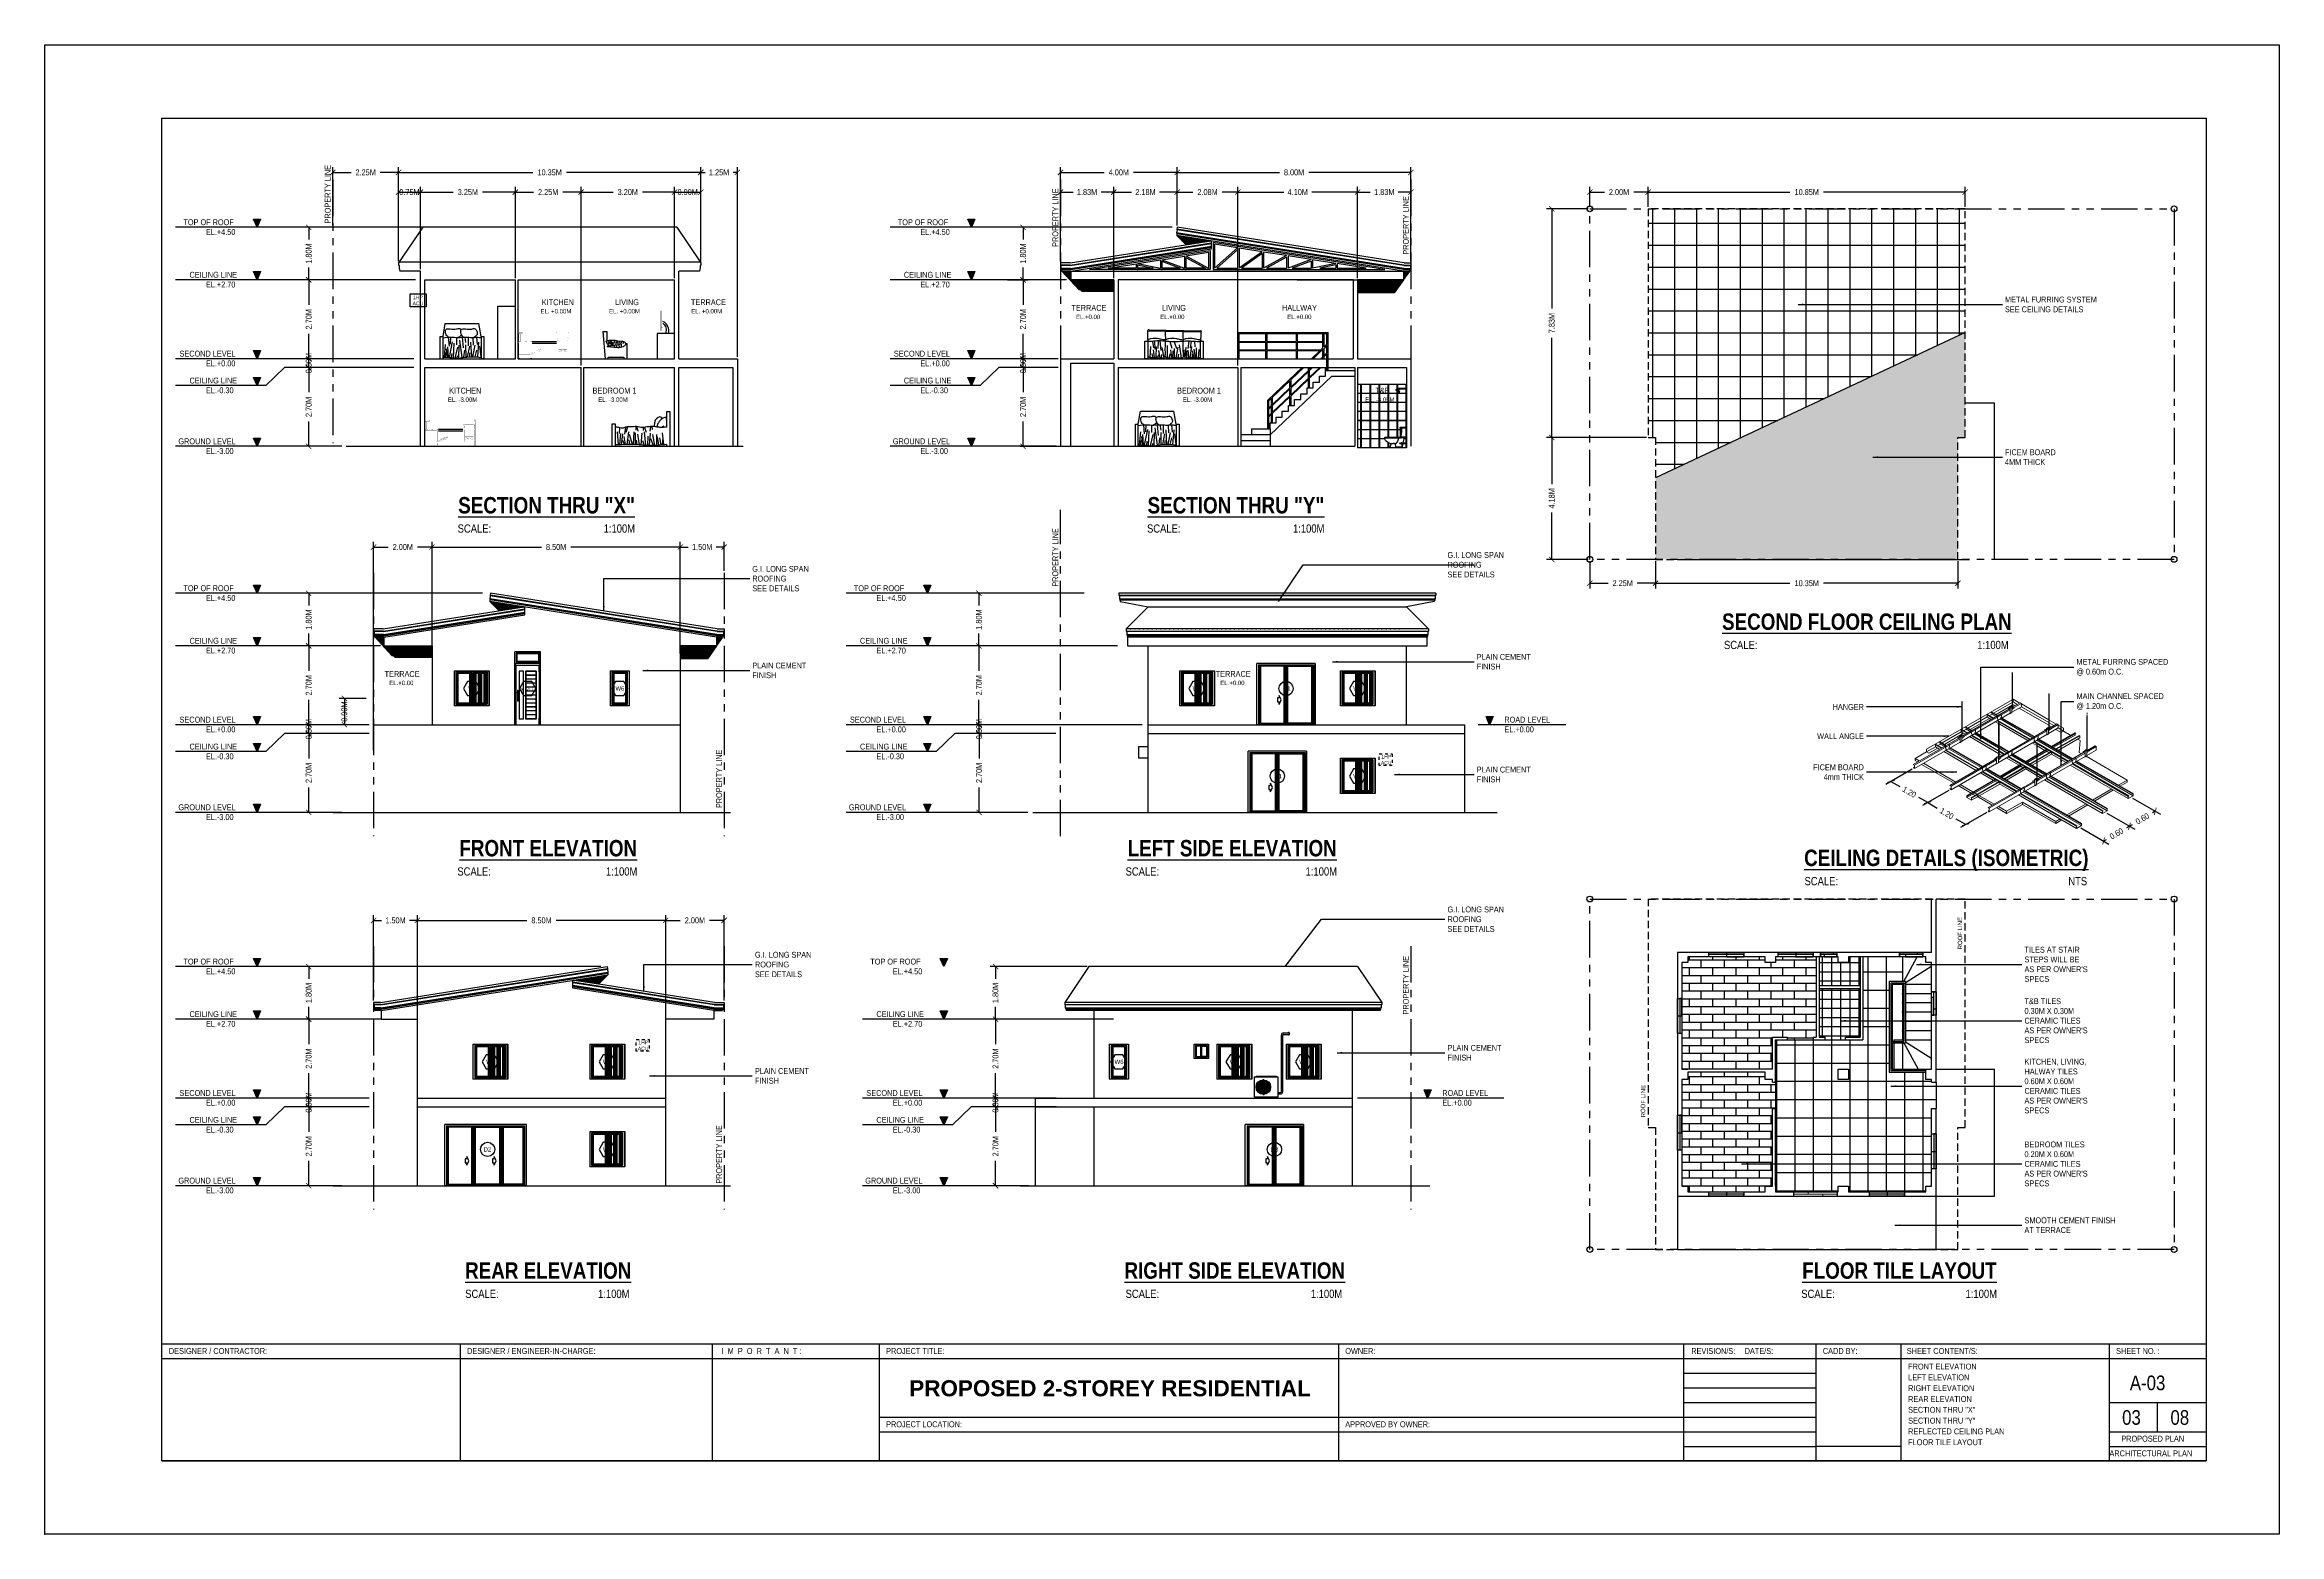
# Model space of a CAD drawing. Header units: inches. Extents: x 7263 to 7501, y 1317 to 1521.
# Drawn here: x 7415.7 to 7492.2, y 1470.1 to 1521.1 of the extents above; entities that cross this region are included whole.
import ezdxf

# ---------------------------------------------------------------- set-up
doc = ezdxf.new("R2010")
doc.units = ezdxf.units.IN
doc.header["$MEASUREMENT"] = 0
for name, pattern in [('HIDDEN', [0.375, 0.25, -0.125]), ('HIDDEN2', [0.1875, 0.125, -0.0625]), ('PHANTOM', [2.5, 1.25, -0.25, 0.25, -0.25, 0.25, -0.25])]:
    doc.linetypes.add(name, pattern=pattern)
for name, color, linetype, lineweight in [('.13', 251, 'Continuous', 13), ('.20', 250, 'Continuous', 15), ('.25', 250, 'Continuous', 25), ('0.25', 250, 'Continuous', 25), ('A-COLSENM', 4, 'Continuous', 9), ('Muebles', 2, 'Continuous', 0)]:
    doc.layers.add(name, color=color, linetype=linetype, lineweight=lineweight)
for name, color, linetype in [('COLUMN', 7, 'Continuous'), ('Layer1', 1, 'Continuous'), ('Layer2', 2, 'Continuous'), ('Layer3', 3, 'Continuous'), ('Layer6', 6, 'Continuous'), ('Layer8', 8, 'Continuous'), ('PDF5_.00 CONTINUOUS', 7, 'Continuous'), ('PDF5_.1 CONTINUOUS', 7, 'Continuous'), ('PDF5_.13 CONTINUOUS', 7, 'Continuous'), ('PDF7_Geometry', 7, 'Continuous'), ('PDF8_Geometry', 7, 'Continuous'), ('text', 7, 'Continuous')]:
    doc.layers.add(name, color=color, linetype=linetype)
doc.styles.get("Standard").update_dxf_attribs({"font": ''})
doc.styles.get('Standard').set_extended_font_data('Tw Cen MT Condensed')
doc.dimstyles.new('ISOMETRIC -30', dxfattribs={"dimtxt": 0.2, "dimasz": 0.18, "dimexe": 0.18, "dimexo": 0.0625, "dimgap": 0.09, "dimtad": 0, "dimzin": 0, "dimdsep": 46, "dimtxsty": 'Standard', "dimblk": 'ARCHTICK', "dimcen": 0.09, "dimclrd": 8, "dimclre": 8, "dimclrt": 2, "dimadec": 0, "dimazin": 0, "dimtfac": 1, "dimtofl": 0, "dimtmove": 0, "dimatfit": 3, "dimfxl": 1, "dimtolj": 1, "dimtzin": 0, "dimarcsym": 0})
doc.dimstyles.get("Standard").update_dxf_attribs({"dimtxt": 0.2, "dimasz": 0.18, "dimexe": 0.18, "dimexo": 0.0625, "dimgap": 0.09, "dimtad": 0, "dimzin": 0, "dimdsep": 46, "dimtxsty": 'Standard', "dimblk": 'ARCHTICK', "dimcen": 0.09, "dimclrd": 8, "dimclre": 8, "dimclrt": 2, "dimadec": 0, "dimazin": 0, "dimtfac": 1, "dimtofl": 0, "dimtmove": 0, "dimatfit": 3, "dimfxl": 1, "dimtolj": 1, "dimtzin": 0, "dimarcsym": 0})
pattern_1 = [(180, (-1.262892, -42.145566), (-3e-18, -0.0375), []), (180, (-1.275392, -42.133066), (-3e-18, -0.0375), [])]
pattern_2 = [(180, (22.25032, -29.613984), (-3e-18, -0.0375), []), (180, (22.23782, -29.601484), (-3e-18, -0.0375), [])]

# ---------------------------------------------------------------- blocks, each defined once
blk = doc.blocks.new('*U230')
at = {"layer": '.25', "color": 9, "true_color": 0xc7c8ca}
blk.add_line((0, -0.135), (0, 0.135), dxfattribs=at)
blk = doc.blocks.new('*U231')
at = {"layer": '.25', "color": 0, "linetype": 'ByBlock', "lineweight": -2, "transparency": 16777216}
for p, rotation in [((7516.364, 1531.17), 59.99999999999999), ((7516.364, 1531.035), 120), ((7516.599, 1531.17), 299.9999999999999), ((7516.482, 1530.967), 180), ((7516.599, 1531.035), 240)]:
    blk.add_blockref('*U230', p, dxfattribs=dict(at, rotation=rotation))
blk.add_blockref('*U230', (7516.482, 1531.238), dxfattribs=at)
blk = doc.blocks.new('_ArchTick')
at = {"color": 0, "linetype": 'ByBlock', "const_width": 0.15}
blk.add_lwpolyline([(-0.5, -0.5), (0.5, 0.5)], dxfattribs=at)
blk = doc.blocks.new('*D232')
at = {"layer": '.25', "color": 8, "lineweight": -2, "transparency": 16777216}
for p, q in [((7425.803, 1497.534), (7424.554, 1497.534)), ((7424.734, 1497.534), (7424.734, 1496.683)), ((7424.734, 1494.834), (7424.734, 1495.684)), ((7425.512, 1494.834), (7424.554, 1494.834))]:
    blk.add_line(p, q, dxfattribs=at)
at = {"layer": 'Defpoints', "color": 0, "transparency": 16777216}
for p in [(7424.734, 1497.534), (7425.865, 1497.534), (7425.574, 1494.834)]:
    blk.add_point(p, dxfattribs=at)
at = {"layer": '.25', "color": 8, "lineweight": -2, "transparency": 16777216, "xscale": 0.18, "yscale": 0.18, "zscale": 0.18}
for p, rotation in [((7424.734, 1497.534), 90), ((7424.734, 1494.834), 270)]:
    blk.add_blockref('_ArchTick', p, dxfattribs=dict(at, rotation=rotation))
at = {"layer": '.25', "color": 2, "transparency": 16777216, "insert": (7424.734, 1496.184), "char_height": 0.2, "attachment_point": 5, "rotation": 90}
blk.add_mtext('\\A1;2.70M', dxfattribs=at)
blk = doc.blocks.new('*D233')
at = {"layer": '.25', "color": 8, "lineweight": -2, "transparency": 16777216}
for p, q in [((7425.803, 1497.834), (7424.554, 1497.834)), ((7425.803, 1497.534), (7424.554, 1497.534)), ((7424.734, 1497.534), (7424.734, 1497.834))]:
    blk.add_line(p, q, dxfattribs=at)
at = {"layer": 'Defpoints', "color": 0, "transparency": 16777216}
for p in [(7424.734, 1497.834), (7425.865, 1497.834), (7425.865, 1497.534)]:
    blk.add_point(p, dxfattribs=at)
at = {"layer": '.25', "color": 8, "lineweight": -2, "transparency": 16777216, "xscale": 0.18, "yscale": 0.18, "zscale": 0.18}
for p, rotation in [((7424.734, 1497.834), 90), ((7424.734, 1497.534), 270)]:
    blk.add_blockref('_ArchTick', p, dxfattribs=dict(at, rotation=rotation))
at = {"layer": '.25', "color": 2, "transparency": 16777216, "insert": (7424.734, 1497.684), "char_height": 0.2, "attachment_point": 5, "rotation": 90}
blk.add_mtext('\\A1;0.30M', dxfattribs=at)
blk = doc.blocks.new('*D234')
at = {"layer": '.25', "color": 8, "lineweight": -2, "transparency": 16777216}
for p, q in [((7424.718, 1500.534), (7424.554, 1500.534)), ((7424.734, 1500.534), (7424.734, 1499.683)), ((7424.734, 1497.834), (7424.734, 1498.684)), ((7425.803, 1497.834), (7424.554, 1497.834))]:
    blk.add_line(p, q, dxfattribs=at)
at = {"layer": 'Defpoints', "color": 0, "transparency": 16777216}
for p in [(7424.734, 1500.534), (7424.781, 1500.534), (7425.865, 1497.834)]:
    blk.add_point(p, dxfattribs=at)
at = {"layer": '.25', "color": 8, "lineweight": -2, "transparency": 16777216, "xscale": 0.18, "yscale": 0.18, "zscale": 0.18}
for p, rotation in [((7424.734, 1500.534), 90), ((7424.734, 1497.834), 270)]:
    blk.add_blockref('_ArchTick', p, dxfattribs=dict(at, rotation=rotation))
at = {"layer": '.25', "color": 2, "transparency": 16777216, "insert": (7424.734, 1499.184), "char_height": 0.2, "attachment_point": 5, "rotation": 90}
blk.add_mtext('\\A1;2.70M', dxfattribs=at)
blk = doc.blocks.new('*D235')
at = {"layer": '.25', "color": 8, "lineweight": -2, "transparency": 16777216}
for p, q in [((7427.155, 1502.334), (7424.554, 1502.334)), ((7424.734, 1502.334), (7424.734, 1501.914)), ((7424.734, 1500.534), (7424.734, 1500.953)), ((7425.803, 1500.534), (7424.554, 1500.534))]:
    blk.add_line(p, q, dxfattribs=at)
at = {"layer": 'Defpoints', "color": 0, "transparency": 16777216}
for p in [(7424.734, 1502.334), (7427.218, 1502.334), (7425.865, 1500.534)]:
    blk.add_point(p, dxfattribs=at)
at = {"layer": '.25', "color": 8, "lineweight": -2, "transparency": 16777216, "xscale": 0.18, "yscale": 0.18, "zscale": 0.18}
for p, rotation in [((7424.734, 1502.334), 90), ((7424.734, 1500.534), 270)]:
    blk.add_blockref('_ArchTick', p, dxfattribs=dict(at, rotation=rotation))
at = {"layer": '.25', "color": 2, "transparency": 16777216, "insert": (7424.734, 1501.434), "char_height": 0.2, "attachment_point": 5, "rotation": 90}
blk.add_mtext('\\A1;1.80M', dxfattribs=at)
blk = doc.blocks.new('*D236')
at = {"layer": '.25', "color": 8, "lineweight": -2, "transparency": 16777216}
for p, q in [((7426.705, 1498.734), (7425.775, 1498.734)), ((7425.955, 1498.734), (7425.955, 1497.834)), ((7426.705, 1497.834), (7425.775, 1497.834))]:
    blk.add_line(p, q, dxfattribs=at)
at = {"layer": 'Defpoints', "color": 0, "transparency": 16777216}
for p in [(7426.768, 1498.734), (7425.955, 1497.834), (7426.768, 1497.834)]:
    blk.add_point(p, dxfattribs=at)
at = {"layer": '.25', "color": 8, "lineweight": -2, "transparency": 16777216, "xscale": 0.18, "yscale": 0.18, "zscale": 0.18}
for p, rotation in [((7425.955, 1498.734), 90), ((7425.955, 1497.834), 270)]:
    blk.add_blockref('_ArchTick', p, dxfattribs=dict(at, rotation=rotation))
at = {"layer": '.25', "color": 2, "transparency": 16777216, "insert": (7425.955, 1498.284), "char_height": 0.2, "attachment_point": 5, "rotation": 90}
blk.add_mtext('\\A1;0.90M', dxfattribs=at)
blk = doc.blocks.new('*D239')
at = {"layer": '.25', "color": 8, "lineweight": -2, "transparency": 16777216}
for p, q in [((7437.456, 1500.268), (7437.456, 1504.097)), ((7438.956, 1503.099), (7438.956, 1504.097)), ((7437.456, 1503.917), (7437.725, 1503.917)), ((7438.956, 1503.917), (7438.686, 1503.917))]:
    blk.add_line(p, q, dxfattribs=at)
at = {"layer": 'Defpoints', "color": 0, "transparency": 16777216}
for p in [(7438.956, 1503.917), (7438.956, 1503.037), (7437.456, 1500.205)]:
    blk.add_point(p, dxfattribs=at)
at = {"layer": '.25', "color": 8, "lineweight": -2, "transparency": 16777216, "xscale": 0.18, "yscale": 0.18, "zscale": 0.18, "rotation": 180}
blk.add_blockref('_ArchTick', (7437.456, 1503.917), dxfattribs=at)
at = {"layer": '.25', "color": 8, "lineweight": -2, "transparency": 16777216, "xscale": 0.18, "yscale": 0.18, "zscale": 0.18}
blk.add_blockref('_ArchTick', (7438.956, 1503.917), dxfattribs=at)
at = {"layer": '.25', "color": 2, "transparency": 16777216, "insert": (7438.206, 1503.917), "char_height": 0.2, "attachment_point": 5}
blk.add_mtext('\\A1;1.50M', dxfattribs=at)
blk = doc.blocks.new('*D237')
at = {"layer": '.25', "color": 8, "lineweight": -2, "transparency": 16777216}
for p, q in [((7428.956, 1500.268), (7428.956, 1504.097)), ((7437.456, 1500.268), (7437.456, 1504.097)), ((7428.956, 1503.917), (7432.706, 1503.917)), ((7437.456, 1503.917), (7433.705, 1503.917))]:
    blk.add_line(p, q, dxfattribs=at)
at = {"layer": 'Defpoints', "color": 0, "transparency": 16777216}
for p in [(7428.956, 1503.917), (7428.956, 1500.205), (7437.456, 1500.205)]:
    blk.add_point(p, dxfattribs=at)
at = {"layer": '.25', "color": 8, "lineweight": -2, "transparency": 16777216, "xscale": 0.18, "yscale": 0.18, "zscale": 0.18, "rotation": 180}
blk.add_blockref('_ArchTick', (7428.956, 1503.917), dxfattribs=at)
at = {"layer": '.25', "color": 8, "lineweight": -2, "transparency": 16777216, "xscale": 0.18, "yscale": 0.18, "zscale": 0.18}
blk.add_blockref('_ArchTick', (7437.456, 1503.917), dxfattribs=at)
at = {"layer": '.25', "color": 2, "transparency": 16777216, "insert": (7433.206, 1503.917), "char_height": 0.2, "attachment_point": 5}
blk.add_mtext('\\A1;8.50M', dxfattribs=at)
blk = doc.blocks.new('*D238')
at = {"layer": '.25', "color": 8, "lineweight": -2, "transparency": 16777216}
for p, q in [((7426.956, 1496.968), (7426.956, 1504.097)), ((7428.956, 1500.268), (7428.956, 1504.097)), ((7426.956, 1503.917), (7427.456, 1503.917)), ((7428.956, 1503.917), (7428.455, 1503.917))]:
    blk.add_line(p, q, dxfattribs=at)
at = {"layer": 'Defpoints', "color": 0, "transparency": 16777216}
for p in [(7426.956, 1503.917), (7428.956, 1500.205), (7426.956, 1496.905)]:
    blk.add_point(p, dxfattribs=at)
at = {"layer": '.25', "color": 8, "lineweight": -2, "transparency": 16777216, "xscale": 0.18, "yscale": 0.18, "zscale": 0.18, "rotation": 180}
blk.add_blockref('_ArchTick', (7426.956, 1503.917), dxfattribs=at)
at = {"layer": '.25', "color": 8, "lineweight": -2, "transparency": 16777216, "xscale": 0.18, "yscale": 0.18, "zscale": 0.18}
blk.add_blockref('_ArchTick', (7428.956, 1503.917), dxfattribs=at)
at = {"layer": '.25', "color": 2, "transparency": 16777216, "insert": (7427.956, 1503.917), "char_height": 0.2, "attachment_point": 5}
blk.add_mtext('\\A1;2.00M', dxfattribs=at)
blk = doc.blocks.new('*D241')
at = {"layer": '.25', "color": 8, "lineweight": -2, "transparency": 16777216}
for p, q in [((7449.292, 1497.534), (7447.505, 1497.534)), ((7447.685, 1497.534), (7447.685, 1496.683)), ((7447.685, 1494.834), (7447.685, 1495.684)), ((7449.292, 1494.834), (7447.505, 1494.834))]:
    blk.add_line(p, q, dxfattribs=at)
at = {"layer": 'Defpoints', "color": 0, "transparency": 16777216}
for p in [(7447.685, 1497.534), (7449.354, 1497.534), (7449.354, 1494.834)]:
    blk.add_point(p, dxfattribs=at)
at = {"layer": '.25', "color": 8, "lineweight": -2, "transparency": 16777216, "xscale": 0.18, "yscale": 0.18, "zscale": 0.18}
for p, rotation in [((7447.685, 1497.534), 90), ((7447.685, 1494.834), 270)]:
    blk.add_blockref('_ArchTick', p, dxfattribs=dict(at, rotation=rotation))
at = {"layer": '.25', "color": 2, "transparency": 16777216, "insert": (7447.685, 1496.184), "char_height": 0.2, "attachment_point": 5, "rotation": 90}
blk.add_mtext('\\A1;2.70M', dxfattribs=at)
blk = doc.blocks.new('*D242')
at = {"layer": '.25', "color": 8, "lineweight": -2, "transparency": 16777216}
for p, q in [((7451.76, 1497.834), (7447.505, 1497.834)), ((7448.754, 1497.534), (7447.505, 1497.534)), ((7447.685, 1497.534), (7447.685, 1497.834))]:
    blk.add_line(p, q, dxfattribs=at)
at = {"layer": 'Defpoints', "color": 0, "transparency": 16777216}
for p in [(7447.685, 1497.834), (7448.816, 1497.534), (7451.822, 1497.834)]:
    blk.add_point(p, dxfattribs=at)
at = {"layer": '.25', "color": 8, "lineweight": -2, "transparency": 16777216, "xscale": 0.18, "yscale": 0.18, "zscale": 0.18}
for p, rotation in [((7447.685, 1497.834), 90), ((7447.685, 1497.534), 270)]:
    blk.add_blockref('_ArchTick', p, dxfattribs=dict(at, rotation=rotation))
at = {"layer": '.25', "color": 2, "transparency": 16777216, "insert": (7447.685, 1497.684), "char_height": 0.2, "attachment_point": 5, "rotation": 90}
blk.add_mtext('\\A1;0.30M', dxfattribs=at)
blk = doc.blocks.new('*D240')
at = {"layer": '.25', "color": 8, "lineweight": -2, "transparency": 16777216}
for p, q in [((7448.748, 1500.534), (7447.499, 1500.534)), ((7447.679, 1500.534), (7447.679, 1499.683)), ((7447.679, 1497.834), (7447.679, 1498.684)), ((7449.701, 1497.834), (7447.499, 1497.834))]:
    blk.add_line(p, q, dxfattribs=at)
at = {"layer": 'Defpoints', "color": 0, "transparency": 16777216}
for p in [(7447.679, 1500.534), (7448.81, 1500.534), (7449.764, 1497.834)]:
    blk.add_point(p, dxfattribs=at)
at = {"layer": '.25', "color": 8, "lineweight": -2, "transparency": 16777216, "xscale": 0.18, "yscale": 0.18, "zscale": 0.18}
for p, rotation in [((7447.679, 1500.534), 90), ((7447.679, 1497.834), 270)]:
    blk.add_blockref('_ArchTick', p, dxfattribs=dict(at, rotation=rotation))
at = {"layer": '.25', "color": 2, "transparency": 16777216, "insert": (7447.679, 1499.184), "char_height": 0.2, "attachment_point": 5, "rotation": 90}
blk.add_mtext('\\A1;2.70M', dxfattribs=at)
blk = doc.blocks.new('*D243')
at = {"layer": '.25', "color": 8, "lineweight": -2, "transparency": 16777216}
for p, q in [((7448.533, 1502.334), (7447.499, 1502.334)), ((7447.679, 1502.334), (7447.679, 1501.914)), ((7447.679, 1500.534), (7447.679, 1500.953)), ((7448.754, 1500.534), (7447.499, 1500.534))]:
    blk.add_line(p, q, dxfattribs=at)
at = {"layer": 'Defpoints', "color": 0, "transparency": 16777216}
for p in [(7447.679, 1502.334), (7448.595, 1502.334), (7448.816, 1500.534)]:
    blk.add_point(p, dxfattribs=at)
at = {"layer": '.25', "color": 8, "lineweight": -2, "transparency": 16777216, "xscale": 0.18, "yscale": 0.18, "zscale": 0.18}
for p, rotation in [((7447.679, 1502.334), 90), ((7447.679, 1500.534), 270)]:
    blk.add_blockref('_ArchTick', p, dxfattribs=dict(at, rotation=rotation))
at = {"layer": '.25', "color": 2, "transparency": 16777216, "insert": (7447.679, 1501.434), "char_height": 0.2, "attachment_point": 5, "rotation": 90}
blk.add_mtext('\\A1;1.80M', dxfattribs=at)
blk = doc.blocks.new('*D247')
at = {"layer": '.25', "color": 8, "lineweight": -2, "transparency": 16777216}
for p, q in [((7425.803, 1484.752), (7424.554, 1484.752)), ((7424.734, 1484.752), (7424.734, 1483.901)), ((7424.734, 1482.052), (7424.734, 1482.902)), ((7425.512, 1482.052), (7424.554, 1482.052))]:
    blk.add_line(p, q, dxfattribs=at)
at = {"layer": 'Defpoints', "color": 0, "transparency": 16777216}
for p in [(7424.734, 1484.752), (7425.865, 1484.752), (7425.574, 1482.052)]:
    blk.add_point(p, dxfattribs=at)
at = {"layer": '.25', "color": 8, "lineweight": -2, "transparency": 16777216, "xscale": 0.18, "yscale": 0.18, "zscale": 0.18}
for p, rotation in [((7424.734, 1484.752), 90), ((7424.734, 1482.052), 270)]:
    blk.add_blockref('_ArchTick', p, dxfattribs=dict(at, rotation=rotation))
at = {"layer": '.25', "color": 2, "transparency": 16777216, "insert": (7424.734, 1483.402), "char_height": 0.2, "attachment_point": 5, "rotation": 90}
blk.add_mtext('\\A1;2.70M', dxfattribs=at)
blk = doc.blocks.new('*D248')
at = {"layer": '.25', "color": 8, "lineweight": -2, "transparency": 16777216}
for p, q in [((7425.803, 1485.052), (7424.554, 1485.052)), ((7424.734, 1484.752), (7424.734, 1485.052)), ((7425.803, 1484.752), (7424.554, 1484.752))]:
    blk.add_line(p, q, dxfattribs=at)
at = {"layer": 'Defpoints', "color": 0, "transparency": 16777216}
for p in [(7424.734, 1485.052), (7425.865, 1485.052), (7425.865, 1484.752)]:
    blk.add_point(p, dxfattribs=at)
at = {"layer": '.25', "color": 8, "lineweight": -2, "transparency": 16777216, "xscale": 0.18, "yscale": 0.18, "zscale": 0.18}
for p, rotation in [((7424.734, 1485.052), 90), ((7424.734, 1484.752), 270)]:
    blk.add_blockref('_ArchTick', p, dxfattribs=dict(at, rotation=rotation))
at = {"layer": '.25', "color": 2, "transparency": 16777216, "insert": (7424.734, 1484.902), "char_height": 0.2, "attachment_point": 5, "rotation": 90}
blk.add_mtext('\\A1;0.30M', dxfattribs=at)
blk = doc.blocks.new('*D249')
at = {"layer": '.25', "color": 8, "lineweight": -2, "transparency": 16777216}
for p, q in [((7424.718, 1487.752), (7424.554, 1487.752)), ((7424.734, 1487.752), (7424.734, 1486.901)), ((7424.734, 1485.052), (7424.734, 1485.902)), ((7425.803, 1485.052), (7424.554, 1485.052))]:
    blk.add_line(p, q, dxfattribs=at)
at = {"layer": 'Defpoints', "color": 0, "transparency": 16777216}
for p in [(7424.734, 1487.752), (7424.781, 1487.752), (7425.865, 1485.052)]:
    blk.add_point(p, dxfattribs=at)
at = {"layer": '.25', "color": 8, "lineweight": -2, "transparency": 16777216, "xscale": 0.18, "yscale": 0.18, "zscale": 0.18}
for p, rotation in [((7424.734, 1487.752), 90), ((7424.734, 1485.052), 270)]:
    blk.add_blockref('_ArchTick', p, dxfattribs=dict(at, rotation=rotation))
at = {"layer": '.25', "color": 2, "transparency": 16777216, "insert": (7424.734, 1486.402), "char_height": 0.2, "attachment_point": 5, "rotation": 90}
blk.add_mtext('\\A1;2.70M', dxfattribs=at)
blk = doc.blocks.new('*D250')
at = {"layer": '.25', "color": 8, "lineweight": -2, "transparency": 16777216}
for p, q in [((7429.877, 1489.552), (7424.554, 1489.552)), ((7424.734, 1489.552), (7424.734, 1489.132)), ((7424.734, 1487.752), (7424.734, 1488.171)), ((7425.803, 1487.752), (7424.554, 1487.752))]:
    blk.add_line(p, q, dxfattribs=at)
at = {"layer": 'Defpoints', "color": 0, "transparency": 16777216}
for p in [(7424.734, 1489.552), (7429.939, 1489.552), (7425.865, 1487.752)]:
    blk.add_point(p, dxfattribs=at)
at = {"layer": '.25', "color": 8, "lineweight": -2, "transparency": 16777216, "xscale": 0.18, "yscale": 0.18, "zscale": 0.18}
for p, rotation in [((7424.734, 1489.552), 90), ((7424.734, 1487.752), 270)]:
    blk.add_blockref('_ArchTick', p, dxfattribs=dict(at, rotation=rotation))
at = {"layer": '.25', "color": 2, "transparency": 16777216, "insert": (7424.734, 1488.652), "char_height": 0.2, "attachment_point": 5, "rotation": 90}
blk.add_mtext('\\A1;1.80M', dxfattribs=at)
blk = doc.blocks.new('*D244')
at = {"layer": '.25', "color": 8, "lineweight": -2, "transparency": 16777216}
for p, q in [((7436.956, 1487.486), (7436.956, 1491.316)), ((7436.956, 1491.136), (7437.456, 1491.136)), ((7438.956, 1491.136), (7438.455, 1491.136)), ((7438.956, 1488.392), (7438.956, 1491.316))]:
    blk.add_line(p, q, dxfattribs=at)
at = {"layer": 'Defpoints', "color": 0, "transparency": 16777216}
for p in [(7438.956, 1491.136), (7438.956, 1488.329), (7436.956, 1487.424)]:
    blk.add_point(p, dxfattribs=at)
at = {"layer": '.25', "color": 8, "lineweight": -2, "transparency": 16777216, "xscale": 0.18, "yscale": 0.18, "zscale": 0.18, "rotation": 180}
blk.add_blockref('_ArchTick', (7436.956, 1491.136), dxfattribs=at)
at = {"layer": '.25', "color": 8, "lineweight": -2, "transparency": 16777216, "xscale": 0.18, "yscale": 0.18, "zscale": 0.18}
blk.add_blockref('_ArchTick', (7438.956, 1491.136), dxfattribs=at)
at = {"layer": '.25', "color": 2, "transparency": 16777216, "insert": (7437.956, 1491.136), "char_height": 0.2, "attachment_point": 5}
blk.add_mtext('\\A1;2.00M', dxfattribs=at)
blk = doc.blocks.new('*D245')
at = {"layer": '.25', "color": 8, "lineweight": -2, "transparency": 16777216}
for p, q in [((7428.456, 1487.486), (7428.456, 1491.316)), ((7428.456, 1491.136), (7432.206, 1491.136)), ((7436.956, 1491.136), (7433.205, 1491.136)), ((7436.956, 1487.814), (7436.956, 1491.316))]:
    blk.add_line(p, q, dxfattribs=at)
at = {"layer": 'Defpoints', "color": 0, "transparency": 16777216}
for p in [(7428.456, 1491.136), (7428.456, 1487.424), (7436.956, 1487.752)]:
    blk.add_point(p, dxfattribs=at)
at = {"layer": '.25', "color": 8, "lineweight": -2, "transparency": 16777216, "xscale": 0.18, "yscale": 0.18, "zscale": 0.18, "rotation": 180}
blk.add_blockref('_ArchTick', (7428.456, 1491.136), dxfattribs=at)
at = {"layer": '.25', "color": 8, "lineweight": -2, "transparency": 16777216, "xscale": 0.18, "yscale": 0.18, "zscale": 0.18}
blk.add_blockref('_ArchTick', (7436.956, 1491.136), dxfattribs=at)
at = {"layer": '.25', "color": 2, "transparency": 16777216, "insert": (7432.706, 1491.136), "char_height": 0.2, "attachment_point": 5}
blk.add_mtext('\\A1;8.50M', dxfattribs=at)
blk = doc.blocks.new('*D246')
at = {"layer": '.25', "color": 8, "lineweight": -2, "transparency": 16777216}
for p, q in [((7426.956, 1488.392), (7426.956, 1491.316)), ((7426.956, 1491.136), (7427.225, 1491.136)), ((7428.456, 1491.136), (7428.186, 1491.136)), ((7428.456, 1487.814), (7428.456, 1491.316))]:
    blk.add_line(p, q, dxfattribs=at)
at = {"layer": 'Defpoints', "color": 0, "transparency": 16777216}
for p in [(7426.956, 1491.136), (7426.956, 1488.329), (7428.456, 1487.752)]:
    blk.add_point(p, dxfattribs=at)
at = {"layer": '.25', "color": 8, "lineweight": -2, "transparency": 16777216, "xscale": 0.18, "yscale": 0.18, "zscale": 0.18, "rotation": 180}
blk.add_blockref('_ArchTick', (7426.956, 1491.136), dxfattribs=at)
at = {"layer": '.25', "color": 8, "lineweight": -2, "transparency": 16777216, "xscale": 0.18, "yscale": 0.18, "zscale": 0.18}
blk.add_blockref('_ArchTick', (7428.456, 1491.136), dxfattribs=at)
at = {"layer": '.25', "color": 2, "transparency": 16777216, "insert": (7427.706, 1491.136), "char_height": 0.2, "attachment_point": 5}
blk.add_mtext('\\A1;1.50M', dxfattribs=at)
blk = doc.blocks.new('*D251')
at = {"layer": '.25', "color": 8, "lineweight": -2, "transparency": 16777216}
for p, q in [((7449.316, 1484.752), (7448.067, 1484.752)), ((7448.247, 1484.752), (7448.247, 1483.901)), ((7448.247, 1482.052), (7448.247, 1482.902)), ((7449.025, 1482.052), (7448.067, 1482.052))]:
    blk.add_line(p, q, dxfattribs=at)
at = {"layer": 'Defpoints', "color": 0, "transparency": 16777216}
for p in [(7448.247, 1484.752), (7449.378, 1484.752), (7449.088, 1482.052)]:
    blk.add_point(p, dxfattribs=at)
at = {"layer": '.25', "color": 8, "lineweight": -2, "transparency": 16777216, "xscale": 0.18, "yscale": 0.18, "zscale": 0.18}
for p, rotation in [((7448.247, 1484.752), 90), ((7448.247, 1482.052), 270)]:
    blk.add_blockref('_ArchTick', p, dxfattribs=dict(at, rotation=rotation))
at = {"layer": '.25', "color": 2, "transparency": 16777216, "insert": (7448.247, 1483.402), "char_height": 0.2, "attachment_point": 5, "rotation": 90}
blk.add_mtext('\\A1;2.70M', dxfattribs=at)
blk = doc.blocks.new('*D252')
at = {"layer": '.25', "color": 8, "lineweight": -2, "transparency": 16777216}
for p, q in [((7449.316, 1485.052), (7448.067, 1485.052)), ((7448.247, 1484.752), (7448.247, 1485.052)), ((7449.316, 1484.752), (7448.067, 1484.752))]:
    blk.add_line(p, q, dxfattribs=at)
at = {"layer": 'Defpoints', "color": 0, "transparency": 16777216}
for p in [(7448.247, 1485.052), (7449.378, 1485.052), (7449.378, 1484.752)]:
    blk.add_point(p, dxfattribs=at)
at = {"layer": '.25', "color": 8, "lineweight": -2, "transparency": 16777216, "xscale": 0.18, "yscale": 0.18, "zscale": 0.18}
for p, rotation in [((7448.247, 1485.052), 90), ((7448.247, 1484.752), 270)]:
    blk.add_blockref('_ArchTick', p, dxfattribs=dict(at, rotation=rotation))
at = {"layer": '.25', "color": 2, "transparency": 16777216, "insert": (7448.247, 1484.902), "char_height": 0.2, "attachment_point": 5, "rotation": 90}
blk.add_mtext('\\A1;0.30M', dxfattribs=at)
blk = doc.blocks.new('*D253')
at = {"layer": '.25', "color": 8, "lineweight": -2, "transparency": 16777216}
for p, q in [((7448.185, 1487.752), (7448.067, 1487.752)), ((7448.247, 1487.752), (7448.247, 1486.901)), ((7448.247, 1485.052), (7448.247, 1485.902)), ((7449.316, 1485.052), (7448.067, 1485.052))]:
    blk.add_line(p, q, dxfattribs=at)
at = {"layer": 'Defpoints', "color": 0, "transparency": 16777216}
for p in [(7448.247, 1487.752), (7448.247, 1487.752), (7449.378, 1485.052)]:
    blk.add_point(p, dxfattribs=at)
at = {"layer": '.25', "color": 8, "lineweight": -2, "transparency": 16777216, "xscale": 0.18, "yscale": 0.18, "zscale": 0.18}
for p, rotation in [((7448.247, 1487.752), 90), ((7448.247, 1485.052), 270)]:
    blk.add_blockref('_ArchTick', p, dxfattribs=dict(at, rotation=rotation))
at = {"layer": '.25', "color": 2, "transparency": 16777216, "insert": (7448.247, 1486.402), "char_height": 0.2, "attachment_point": 5, "rotation": 90}
blk.add_mtext('\\A1;2.70M', dxfattribs=at)
blk = doc.blocks.new('*D254')
at = {"layer": '.25', "color": 8, "lineweight": -2, "transparency": 16777216}
for p, q in [((7451.384, 1489.552), (7448.067, 1489.552)), ((7448.247, 1489.552), (7448.247, 1489.132)), ((7448.247, 1487.752), (7448.247, 1488.171)), ((7449.316, 1487.752), (7448.067, 1487.752))]:
    blk.add_line(p, q, dxfattribs=at)
at = {"layer": 'Defpoints', "color": 0, "transparency": 16777216}
for p in [(7448.247, 1489.552), (7451.446, 1489.552), (7449.378, 1487.752)]:
    blk.add_point(p, dxfattribs=at)
at = {"layer": '.25', "color": 8, "lineweight": -2, "transparency": 16777216, "xscale": 0.18, "yscale": 0.18, "zscale": 0.18}
for p, rotation in [((7448.247, 1489.552), 90), ((7448.247, 1487.752), 270)]:
    blk.add_blockref('_ArchTick', p, dxfattribs=dict(at, rotation=rotation))
at = {"layer": '.25', "color": 2, "transparency": 16777216, "insert": (7448.247, 1488.652), "char_height": 0.2, "attachment_point": 5, "rotation": 90}
blk.add_mtext('\\A1;1.80M', dxfattribs=at)
blk = doc.blocks.new('*D255')
at = {"layer": 'Defpoints', "color": 0, "transparency": 16777216}
for p in [(7479.686, 1496.345), (7480.942, 1495.621), (7480.159, 1495.169)]:
    blk.add_point(p, dxfattribs=at)
at = {"layer": 'Layer6', "color": 8, "lineweight": -2, "transparency": 16777216}
for p, q in [((7479.623, 1496.309), (7478.722, 1495.79)), ((7478.903, 1495.894), (7479.205, 1495.719)), ((7480.879, 1495.585), (7479.979, 1495.065)), ((7480.159, 1495.169), (7479.856, 1495.344))]:
    blk.add_line(p, q, dxfattribs=at)
at = {"layer": 'Layer6', "color": 8, "lineweight": -2, "transparency": 16777216, "xscale": 0.18, "yscale": 0.18, "zscale": 0.18}
for p, rotation in [((7478.903, 1495.894), 150.0432563748389), ((7480.159, 1495.169), 330.0432563748389)]:
    blk.add_blockref('_ArchTick', p, dxfattribs=dict(at, rotation=rotation))
at = {"layer": 'Layer6', "color": 2, "transparency": 16777216, "insert": (7479.531, 1495.531), "char_height": 0.2, "attachment_point": 5, "rotation": 330.04326}
blk.add_mtext('\\A1;1.20', dxfattribs=at)
blk = doc.blocks.new('*D256')
at = {"layer": 'Defpoints', "color": 0, "transparency": 16777216}
for p in [(7480.942, 1495.621), (7482.247, 1494.867), (7481.464, 1494.415)]:
    blk.add_point(p, dxfattribs=at)
at = {"layer": 'Layer6', "color": 8, "lineweight": -2, "transparency": 16777216}
for p, q in [((7480.88, 1495.585), (7479.979, 1495.066)), ((7480.159, 1495.169), (7480.486, 1494.98)), ((7482.185, 1494.831), (7481.284, 1494.312)), ((7481.464, 1494.415), (7481.137, 1494.604))]:
    blk.add_line(p, q, dxfattribs=at)
at = {"layer": 'Layer6', "color": 8, "lineweight": -2, "transparency": 16777216, "xscale": 0.18, "yscale": 0.18, "zscale": 0.18}
for p, rotation in [((7480.159, 1495.169), 149.987561971077), ((7481.464, 1494.415), 329.987561971077)]:
    blk.add_blockref('_ArchTick', p, dxfattribs=dict(at, rotation=rotation))
at = {"layer": 'Layer6', "color": 2, "transparency": 16777216, "insert": (7480.812, 1494.792), "char_height": 0.2, "attachment_point": 5, "rotation": 329.98756}
blk.add_mtext('\\A1;1.20', dxfattribs=at)
blk = doc.blocks.new('*D257')
at = {"layer": 'Defpoints', "color": 0, "transparency": 16777216}
for p in [(7486.225, 1494.845), (7485.338, 1494.334), (7487.066, 1494.358)]:
    blk.add_point(p, dxfattribs=at)
at = {"layer": 'Layer6', "color": 8, "lineweight": -2, "transparency": 16777216}
for p, q in [((7485.401, 1494.298), (7486.359, 1493.744)), ((7486.287, 1494.809), (7487.246, 1494.254)), ((7487.066, 1494.358), (7486.965, 1494.3)), ((7486.18, 1493.848), (7486.281, 1493.906))]:
    blk.add_line(p, q, dxfattribs=at)
at = {"layer": 'Layer6', "color": 8, "lineweight": -2, "transparency": 16777216, "xscale": 0.18, "yscale": 0.18, "zscale": 0.18}
for p, rotation in [((7487.066, 1494.358), 29.95138550585657), ((7486.18, 1493.848), 209.9513855058566)]:
    blk.add_blockref('_ArchTick', p, dxfattribs=dict(at, rotation=rotation))
at = {"layer": 'Layer6', "color": 2, "transparency": 16777216, "insert": (7486.623, 1494.103), "char_height": 0.2, "attachment_point": 5, "rotation": 29.95139}
blk.add_mtext('\\A1;0.60', dxfattribs=at)
blk = doc.blocks.new('*D258')
at = {"layer": 'Defpoints', "color": 0, "transparency": 16777216}
for p in [(7486.225, 1494.845), (7487.108, 1495.356), (7487.951, 1494.87)]:
    blk.add_point(p, dxfattribs=at)
at = {"layer": 'Layer6', "color": 8, "lineweight": -2, "transparency": 16777216}
for p, q in [((7487.171, 1495.32), (7488.131, 1494.766)), ((7487.951, 1494.87), (7487.851, 1494.812)), ((7486.287, 1494.809), (7487.248, 1494.256)), ((7487.068, 1494.359), (7487.168, 1494.417))]:
    blk.add_line(p, q, dxfattribs=at)
at = {"layer": 'Layer6', "color": 8, "lineweight": -2, "transparency": 16777216, "xscale": 0.18, "yscale": 0.18, "zscale": 0.18}
for p, rotation in [((7487.951, 1494.87), 30.02712423321998), ((7487.068, 1494.359), 210.02712423322)]:
    blk.add_blockref('_ArchTick', p, dxfattribs=dict(at, rotation=rotation))
at = {"layer": 'Layer6', "color": 2, "transparency": 16777216, "insert": (7487.509, 1494.615), "char_height": 0.2, "attachment_point": 5, "rotation": 30.02712}
blk.add_mtext('\\A1;0.60', dxfattribs=at)
blk = doc.blocks.new('*D305')
at = {"layer": '.25', "color": 8, "lineweight": -2, "transparency": 16777216}
for p, q in [((7425.803, 1510.065), (7424.554, 1510.065)), ((7424.734, 1510.065), (7424.734, 1509.215)), ((7424.734, 1507.365), (7424.734, 1508.216)), ((7425.803, 1507.365), (7424.554, 1507.365))]:
    blk.add_line(p, q, dxfattribs=at)
at = {"layer": 'Defpoints', "color": 0, "transparency": 16777216}
for p in [(7424.734, 1510.065), (7425.865, 1510.065), (7425.865, 1507.365)]:
    blk.add_point(p, dxfattribs=at)
at = {"layer": '.25', "color": 8, "lineweight": -2, "transparency": 16777216, "xscale": 0.18, "yscale": 0.18, "zscale": 0.18}
for p, rotation in [((7424.734, 1510.065), 90), ((7424.734, 1507.365), 270)]:
    blk.add_blockref('_ArchTick', p, dxfattribs=dict(at, rotation=rotation))
at = {"layer": '.25', "color": 2, "transparency": 16777216, "insert": (7424.734, 1508.715), "char_height": 0.2, "attachment_point": 5, "rotation": 90}
blk.add_mtext('\\A1;2.70M', dxfattribs=at)
blk = doc.blocks.new('*D306')
at = {"layer": '.25', "color": 8, "lineweight": -2, "transparency": 16777216}
for p, q in [((7427.116, 1510.365), (7424.554, 1510.365)), ((7424.734, 1510.065), (7424.734, 1510.365)), ((7425.803, 1510.065), (7424.554, 1510.065))]:
    blk.add_line(p, q, dxfattribs=at)
at = {"layer": 'Defpoints', "color": 0, "transparency": 16777216}
for p in [(7424.734, 1510.365), (7427.179, 1510.365), (7425.865, 1510.065)]:
    blk.add_point(p, dxfattribs=at)
at = {"layer": '.25', "color": 8, "lineweight": -2, "transparency": 16777216, "xscale": 0.18, "yscale": 0.18, "zscale": 0.18}
for p, rotation in [((7424.734, 1510.365), 90), ((7424.734, 1510.065), 270)]:
    blk.add_blockref('_ArchTick', p, dxfattribs=dict(at, rotation=rotation))
at = {"layer": '.25', "color": 2, "transparency": 16777216, "insert": (7424.734, 1510.215), "char_height": 0.2, "attachment_point": 5, "rotation": 90}
blk.add_mtext('\\A1;0.30M', dxfattribs=at)
blk = doc.blocks.new('*D307')
at = {"layer": '.25', "color": 8, "lineweight": -2, "transparency": 16777216}
for p, q in [((7425.505, 1513.065), (7424.554, 1513.065)), ((7424.734, 1513.065), (7424.734, 1512.215)), ((7424.734, 1510.365), (7424.734, 1511.216)), ((7425.803, 1510.365), (7424.554, 1510.365))]:
    blk.add_line(p, q, dxfattribs=at)
at = {"layer": 'Defpoints', "color": 0, "transparency": 16777216}
for p in [(7424.734, 1513.065), (7425.568, 1513.065), (7425.865, 1510.365)]:
    blk.add_point(p, dxfattribs=at)
at = {"layer": '.25', "color": 8, "lineweight": -2, "transparency": 16777216, "xscale": 0.18, "yscale": 0.18, "zscale": 0.18}
for p, rotation in [((7424.734, 1513.065), 90), ((7424.734, 1510.365), 270)]:
    blk.add_blockref('_ArchTick', p, dxfattribs=dict(at, rotation=rotation))
at = {"layer": '.25', "color": 2, "transparency": 16777216, "insert": (7424.734, 1511.715), "char_height": 0.2, "attachment_point": 5, "rotation": 90}
blk.add_mtext('\\A1;2.70M', dxfattribs=at)
blk = doc.blocks.new('*D308')
at = {"layer": '.25', "color": 8, "lineweight": -2, "transparency": 16777216}
for p, q in [((7425.803, 1514.865), (7424.554, 1514.865)), ((7424.734, 1514.865), (7424.734, 1514.446)), ((7424.734, 1513.065), (7424.734, 1513.485)), ((7425.803, 1513.065), (7424.554, 1513.065))]:
    blk.add_line(p, q, dxfattribs=at)
at = {"layer": 'Defpoints', "color": 0, "transparency": 16777216}
for p in [(7424.734, 1514.865), (7425.865, 1514.865), (7425.865, 1513.065)]:
    blk.add_point(p, dxfattribs=at)
at = {"layer": '.25', "color": 8, "lineweight": -2, "transparency": 16777216, "xscale": 0.18, "yscale": 0.18, "zscale": 0.18}
for p, rotation in [((7424.734, 1514.865), 90), ((7424.734, 1513.065), 270)]:
    blk.add_blockref('_ArchTick', p, dxfattribs=dict(at, rotation=rotation))
at = {"layer": '.25', "color": 2, "transparency": 16777216, "insert": (7424.734, 1513.965), "char_height": 0.2, "attachment_point": 5, "rotation": 90}
blk.add_mtext('\\A1;1.80M', dxfattribs=at)
blk = doc.blocks.new('*D309')
at = {"layer": '.25', "color": 8, "lineweight": -2, "transparency": 16777216}
for p, q in [((7425.559, 1514.928), (7425.559, 1516.924)), ((7425.559, 1516.744), (7426.185, 1516.744)), ((7427.809, 1516.744), (7427.184, 1516.744)), ((7427.809, 1513.705), (7427.809, 1516.924))]:
    blk.add_line(p, q, dxfattribs=at)
at = {"layer": 'Defpoints', "color": 0, "transparency": 16777216}
for p in [(7427.809, 1516.744), (7425.559, 1514.865), (7427.809, 1513.642)]:
    blk.add_point(p, dxfattribs=at)
at = {"layer": '.25', "color": 8, "lineweight": -2, "transparency": 16777216, "xscale": 0.18, "yscale": 0.18, "zscale": 0.18, "rotation": 180}
blk.add_blockref('_ArchTick', (7425.559, 1516.744), dxfattribs=at)
at = {"layer": '.25', "color": 8, "lineweight": -2, "transparency": 16777216, "xscale": 0.18, "yscale": 0.18, "zscale": 0.18}
blk.add_blockref('_ArchTick', (7427.809, 1516.744), dxfattribs=at)
at = {"layer": '.25', "color": 2, "transparency": 16777216, "insert": (7426.684, 1516.744), "char_height": 0.2, "attachment_point": 5}
blk.add_mtext('\\A1;2.25M', dxfattribs=at)
blk = doc.blocks.new('*D310')
at = {"layer": '.25', "color": 8, "lineweight": -2, "transparency": 16777216}
for p, q in [((7427.809, 1513.705), (7427.809, 1516.249)), ((7428.559, 1513.428), (7428.559, 1516.249)), ((7427.809, 1516.069), (7428.559, 1516.069))]:
    blk.add_line(p, q, dxfattribs=at)
at = {"layer": 'Defpoints', "color": 0, "transparency": 16777216}
for p in [(7428.559, 1516.069), (7427.809, 1513.642), (7428.559, 1513.365)]:
    blk.add_point(p, dxfattribs=at)
at = {"layer": '.25', "color": 8, "lineweight": -2, "transparency": 16777216, "xscale": 0.18, "yscale": 0.18, "zscale": 0.18, "rotation": 180}
blk.add_blockref('_ArchTick', (7427.809, 1516.069), dxfattribs=at)
at = {"layer": '.25', "color": 8, "lineweight": -2, "transparency": 16777216, "xscale": 0.18, "yscale": 0.18, "zscale": 0.18}
blk.add_blockref('_ArchTick', (7428.559, 1516.069), dxfattribs=at)
at = {"layer": '.25', "color": 2, "transparency": 16777216, "insert": (7428.184, 1516.069), "char_height": 0.2, "attachment_point": 5}
blk.add_mtext('\\A1;0.75M', dxfattribs=at)
blk = doc.blocks.new('*D311')
at = {"layer": '.25', "color": 8, "lineweight": -2, "transparency": 16777216}
for p, q in [((7428.559, 1513.428), (7428.559, 1516.249)), ((7431.809, 1513.128), (7431.809, 1516.249)), ((7428.559, 1516.069), (7429.685, 1516.069)), ((7431.809, 1516.069), (7430.684, 1516.069))]:
    blk.add_line(p, q, dxfattribs=at)
at = {"layer": 'Defpoints', "color": 0, "transparency": 16777216}
for p in [(7431.809, 1516.069), (7428.559, 1513.365), (7431.809, 1513.065)]:
    blk.add_point(p, dxfattribs=at)
at = {"layer": '.25', "color": 8, "lineweight": -2, "transparency": 16777216, "xscale": 0.18, "yscale": 0.18, "zscale": 0.18, "rotation": 180}
blk.add_blockref('_ArchTick', (7428.559, 1516.069), dxfattribs=at)
at = {"layer": '.25', "color": 8, "lineweight": -2, "transparency": 16777216, "xscale": 0.18, "yscale": 0.18, "zscale": 0.18}
blk.add_blockref('_ArchTick', (7431.809, 1516.069), dxfattribs=at)
at = {"layer": '.25', "color": 2, "transparency": 16777216, "insert": (7430.184, 1516.069), "char_height": 0.2, "attachment_point": 5}
blk.add_mtext('\\A1;3.25M', dxfattribs=at)
blk = doc.blocks.new('*D312')
at = {"layer": '.25', "color": 8, "lineweight": -2, "transparency": 16777216}
for p, q in [((7431.809, 1513.128), (7431.809, 1516.249)), ((7434.059, 1510.128), (7434.059, 1516.249)), ((7431.809, 1516.069), (7432.435, 1516.069)), ((7434.059, 1516.069), (7433.434, 1516.069))]:
    blk.add_line(p, q, dxfattribs=at)
at = {"layer": 'Defpoints', "color": 0, "transparency": 16777216}
for p in [(7434.059, 1516.069), (7431.809, 1513.065), (7434.059, 1510.065)]:
    blk.add_point(p, dxfattribs=at)
at = {"layer": '.25', "color": 8, "lineweight": -2, "transparency": 16777216, "xscale": 0.18, "yscale": 0.18, "zscale": 0.18, "rotation": 180}
blk.add_blockref('_ArchTick', (7431.809, 1516.069), dxfattribs=at)
at = {"layer": '.25', "color": 8, "lineweight": -2, "transparency": 16777216, "xscale": 0.18, "yscale": 0.18, "zscale": 0.18}
blk.add_blockref('_ArchTick', (7434.059, 1516.069), dxfattribs=at)
at = {"layer": '.25', "color": 2, "transparency": 16777216, "insert": (7432.934, 1516.069), "char_height": 0.2, "attachment_point": 5}
blk.add_mtext('\\A1;2.25M', dxfattribs=at)
blk = doc.blocks.new('*D313')
at = {"layer": '.25', "color": 8, "lineweight": -2, "transparency": 16777216}
for p, q in [((7437.259, 1513.128), (7437.259, 1516.249)), ((7438.159, 1513.705), (7438.159, 1516.249)), ((7437.259, 1516.069), (7438.159, 1516.069))]:
    blk.add_line(p, q, dxfattribs=at)
at = {"layer": 'Defpoints', "color": 0, "transparency": 16777216}
for p in [(7438.159, 1516.069), (7438.159, 1513.642), (7437.259, 1513.065)]:
    blk.add_point(p, dxfattribs=at)
at = {"layer": '.25', "color": 8, "lineweight": -2, "transparency": 16777216, "xscale": 0.18, "yscale": 0.18, "zscale": 0.18, "rotation": 180}
blk.add_blockref('_ArchTick', (7437.259, 1516.069), dxfattribs=at)
at = {"layer": '.25', "color": 8, "lineweight": -2, "transparency": 16777216, "xscale": 0.18, "yscale": 0.18, "zscale": 0.18}
blk.add_blockref('_ArchTick', (7438.159, 1516.069), dxfattribs=at)
at = {"layer": '.25', "color": 2, "transparency": 16777216, "insert": (7437.709, 1516.069), "char_height": 0.2, "attachment_point": 5}
blk.add_mtext('\\A1;0.90M', dxfattribs=at)
blk = doc.blocks.new('*D314')
at = {"layer": '.25', "color": 8, "lineweight": -2, "transparency": 16777216}
for p, q in [((7427.809, 1513.705), (7427.809, 1516.924)), ((7427.809, 1516.744), (7432.409, 1516.744)), ((7438.159, 1516.744), (7433.56, 1516.744)), ((7438.159, 1513.705), (7438.159, 1516.924))]:
    blk.add_line(p, q, dxfattribs=at)
at = {"layer": 'Defpoints', "color": 0, "transparency": 16777216}
for p in [(7427.809, 1516.744), (7427.809, 1513.642), (7438.159, 1513.642)]:
    blk.add_point(p, dxfattribs=at)
at = {"layer": '.25', "color": 8, "lineweight": -2, "transparency": 16777216, "xscale": 0.18, "yscale": 0.18, "zscale": 0.18, "rotation": 180}
blk.add_blockref('_ArchTick', (7427.809, 1516.744), dxfattribs=at)
at = {"layer": '.25', "color": 8, "lineweight": -2, "transparency": 16777216, "xscale": 0.18, "yscale": 0.18, "zscale": 0.18}
blk.add_blockref('_ArchTick', (7438.159, 1516.744), dxfattribs=at)
at = {"layer": '.25', "color": 2, "transparency": 16777216, "insert": (7432.984, 1516.744), "char_height": 0.2, "attachment_point": 5}
blk.add_mtext('\\A1;10.35M', dxfattribs=at)
blk = doc.blocks.new('*D315')
at = {"layer": '.25', "color": 8, "lineweight": -2, "transparency": 16777216}
for p, q in [((7438.159, 1513.705), (7438.159, 1516.924)), ((7438.159, 1516.744), (7438.304, 1516.744)), ((7439.409, 1516.744), (7439.265, 1516.744)), ((7439.409, 1510.428), (7439.409, 1516.924))]:
    blk.add_line(p, q, dxfattribs=at)
at = {"layer": 'Defpoints', "color": 0, "transparency": 16777216}
for p in [(7439.409, 1516.744), (7438.159, 1513.642), (7439.409, 1510.365)]:
    blk.add_point(p, dxfattribs=at)
at = {"layer": '.25', "color": 8, "lineweight": -2, "transparency": 16777216, "xscale": 0.18, "yscale": 0.18, "zscale": 0.18, "rotation": 180}
blk.add_blockref('_ArchTick', (7438.159, 1516.744), dxfattribs=at)
at = {"layer": '.25', "color": 8, "lineweight": -2, "transparency": 16777216, "xscale": 0.18, "yscale": 0.18, "zscale": 0.18}
blk.add_blockref('_ArchTick', (7439.409, 1516.744), dxfattribs=at)
at = {"layer": '.25', "color": 2, "transparency": 16777216, "insert": (7438.784, 1516.744), "char_height": 0.2, "attachment_point": 5}
blk.add_mtext('\\A1;1.25M', dxfattribs=at)
blk = doc.blocks.new('*D316')
at = {"layer": '.25', "color": 8, "lineweight": -2, "transparency": 16777216}
for p, q in [((7434.059, 1510.128), (7434.059, 1516.249)), ((7437.259, 1513.128), (7437.259, 1516.249)), ((7434.059, 1516.069), (7435.16, 1516.069)), ((7437.259, 1516.069), (7436.159, 1516.069))]:
    blk.add_line(p, q, dxfattribs=at)
at = {"layer": 'Defpoints', "color": 0, "transparency": 16777216}
for p in [(7437.259, 1516.069), (7437.259, 1513.065), (7434.059, 1510.065)]:
    blk.add_point(p, dxfattribs=at)
at = {"layer": '.25', "color": 8, "lineweight": -2, "transparency": 16777216, "xscale": 0.18, "yscale": 0.18, "zscale": 0.18, "rotation": 180}
blk.add_blockref('_ArchTick', (7434.059, 1516.069), dxfattribs=at)
at = {"layer": '.25', "color": 8, "lineweight": -2, "transparency": 16777216, "xscale": 0.18, "yscale": 0.18, "zscale": 0.18}
blk.add_blockref('_ArchTick', (7437.259, 1516.069), dxfattribs=at)
at = {"layer": '.25', "color": 2, "transparency": 16777216, "insert": (7435.659, 1516.069), "char_height": 0.2, "attachment_point": 5}
blk.add_mtext('\\A1;3.20M', dxfattribs=at)
blk = doc.blocks.new('*D317')
at = {"layer": '.25', "color": 8, "lineweight": -2, "transparency": 16777216}
for p, q in [((7450.258, 1510.065), (7449.009, 1510.065)), ((7449.189, 1510.065), (7449.189, 1509.215)), ((7449.189, 1507.365), (7449.189, 1508.216)), ((7450.258, 1507.365), (7449.009, 1507.365))]:
    blk.add_line(p, q, dxfattribs=at)
at = {"layer": 'Defpoints', "color": 0, "transparency": 16777216}
for p in [(7449.189, 1510.065), (7450.32, 1510.065), (7450.32, 1507.365)]:
    blk.add_point(p, dxfattribs=at)
at = {"layer": '.25', "color": 8, "lineweight": -2, "transparency": 16777216, "xscale": 0.18, "yscale": 0.18, "zscale": 0.18}
for p, rotation in [((7449.189, 1510.065), 90), ((7449.189, 1507.365), 270)]:
    blk.add_blockref('_ArchTick', p, dxfattribs=dict(at, rotation=rotation))
at = {"layer": '.25', "color": 2, "transparency": 16777216, "insert": (7449.189, 1508.715), "char_height": 0.2, "attachment_point": 5, "rotation": 90}
blk.add_mtext('\\A1;2.70M', dxfattribs=at)
blk = doc.blocks.new('*D318')
at = {"layer": '.25', "color": 8, "lineweight": -2, "transparency": 16777216}
for p, q in [((7449.512, 1510.365), (7449.009, 1510.365)), ((7449.189, 1510.065), (7449.189, 1510.365)), ((7450.258, 1510.065), (7449.009, 1510.065))]:
    blk.add_line(p, q, dxfattribs=at)
at = {"layer": 'Defpoints', "color": 0, "transparency": 16777216}
for p in [(7449.189, 1510.365), (7449.574, 1510.365), (7450.32, 1510.065)]:
    blk.add_point(p, dxfattribs=at)
at = {"layer": '.25', "color": 8, "lineweight": -2, "transparency": 16777216, "xscale": 0.18, "yscale": 0.18, "zscale": 0.18}
for p, rotation in [((7449.189, 1510.365), 90), ((7449.189, 1510.065), 270)]:
    blk.add_blockref('_ArchTick', p, dxfattribs=dict(at, rotation=rotation))
at = {"layer": '.25', "color": 2, "transparency": 16777216, "insert": (7449.189, 1510.215), "char_height": 0.2, "attachment_point": 5, "rotation": 90}
blk.add_mtext('\\A1;0.30M', dxfattribs=at)
blk = doc.blocks.new('*D319')
at = {"layer": '.25', "color": 8, "lineweight": -2, "transparency": 16777216}
for p, q in [((7448.661, 1513.065), (7449.369, 1513.065)), ((7449.189, 1513.065), (7449.189, 1512.215)), ((7449.189, 1510.365), (7449.189, 1511.216)), ((7450.258, 1510.365), (7449.009, 1510.365))]:
    blk.add_line(p, q, dxfattribs=at)
at = {"layer": 'Defpoints', "color": 0, "transparency": 16777216}
for p in [(7448.599, 1513.065), (7449.189, 1513.065), (7450.32, 1510.365)]:
    blk.add_point(p, dxfattribs=at)
at = {"layer": '.25', "color": 8, "lineweight": -2, "transparency": 16777216, "xscale": 0.18, "yscale": 0.18, "zscale": 0.18}
for p, rotation in [((7449.189, 1513.065), 90), ((7449.189, 1510.365), 270)]:
    blk.add_blockref('_ArchTick', p, dxfattribs=dict(at, rotation=rotation))
at = {"layer": '.25', "color": 2, "transparency": 16777216, "insert": (7449.189, 1511.715), "char_height": 0.2, "attachment_point": 5, "rotation": 90}
blk.add_mtext('\\A1;2.70M', dxfattribs=at)
blk = doc.blocks.new('*D320')
at = {"layer": '.25', "color": 8, "lineweight": -2, "transparency": 16777216}
for p, q in [((7451.05, 1514.865), (7449.009, 1514.865)), ((7449.189, 1514.865), (7449.189, 1514.446)), ((7449.189, 1513.065), (7449.189, 1513.485)), ((7450.258, 1513.065), (7449.009, 1513.065))]:
    blk.add_line(p, q, dxfattribs=at)
at = {"layer": 'Defpoints', "color": 0, "transparency": 16777216}
for p in [(7449.189, 1514.865), (7451.112, 1514.865), (7450.32, 1513.065)]:
    blk.add_point(p, dxfattribs=at)
at = {"layer": '.25', "color": 8, "lineweight": -2, "transparency": 16777216, "xscale": 0.18, "yscale": 0.18, "zscale": 0.18}
for p, rotation in [((7449.189, 1514.865), 90), ((7449.189, 1513.065), 270)]:
    blk.add_blockref('_ArchTick', p, dxfattribs=dict(at, rotation=rotation))
at = {"layer": '.25', "color": 2, "transparency": 16777216, "insert": (7449.189, 1513.965), "char_height": 0.2, "attachment_point": 5, "rotation": 90}
blk.add_mtext('\\A1;1.80M', dxfattribs=at)
blk = doc.blocks.new('*D321')
at = {"layer": '.25', "color": 8, "lineweight": -2, "transparency": 16777216}
for p, q in [((7450.469, 1513.705), (7450.469, 1516.249)), ((7452.294, 1513.128), (7452.294, 1516.249)), ((7450.469, 1516.069), (7450.901, 1516.069)), ((7452.294, 1516.069), (7451.862, 1516.069))]:
    blk.add_line(p, q, dxfattribs=at)
at = {"layer": 'Defpoints', "color": 0, "transparency": 16777216}
for p in [(7452.294, 1516.069), (7450.469, 1513.642), (7452.294, 1513.065)]:
    blk.add_point(p, dxfattribs=at)
at = {"layer": '.25', "color": 8, "lineweight": -2, "transparency": 16777216, "xscale": 0.18, "yscale": 0.18, "zscale": 0.18, "rotation": 180}
blk.add_blockref('_ArchTick', (7450.469, 1516.069), dxfattribs=at)
at = {"layer": '.25', "color": 8, "lineweight": -2, "transparency": 16777216, "xscale": 0.18, "yscale": 0.18, "zscale": 0.18}
blk.add_blockref('_ArchTick', (7452.294, 1516.069), dxfattribs=at)
at = {"layer": '.25', "color": 2, "transparency": 16777216, "insert": (7451.381, 1516.069), "char_height": 0.2, "attachment_point": 5}
blk.add_mtext('\\A1;1.83M', dxfattribs=at)
blk = doc.blocks.new('*D322')
at = {"layer": '.25', "color": 8, "lineweight": -2, "transparency": 16777216}
for p, q in [((7452.294, 1513.128), (7452.294, 1516.249)), ((7454.469, 1514.928), (7454.469, 1516.249)), ((7452.294, 1516.069), (7452.901, 1516.069)), ((7454.469, 1516.069), (7453.862, 1516.069))]:
    blk.add_line(p, q, dxfattribs=at)
at = {"layer": 'Defpoints', "color": 0, "transparency": 16777216}
for p in [(7454.469, 1516.069), (7454.469, 1514.865), (7452.294, 1513.065)]:
    blk.add_point(p, dxfattribs=at)
at = {"layer": '.25', "color": 8, "lineweight": -2, "transparency": 16777216, "xscale": 0.18, "yscale": 0.18, "zscale": 0.18, "rotation": 180}
blk.add_blockref('_ArchTick', (7452.294, 1516.069), dxfattribs=at)
at = {"layer": '.25', "color": 8, "lineweight": -2, "transparency": 16777216, "xscale": 0.18, "yscale": 0.18, "zscale": 0.18}
blk.add_blockref('_ArchTick', (7454.469, 1516.069), dxfattribs=at)
at = {"layer": '.25', "color": 2, "transparency": 16777216, "insert": (7453.381, 1516.069), "char_height": 0.2, "attachment_point": 5}
blk.add_mtext('\\A1;2.18M', dxfattribs=at)
blk = doc.blocks.new('*D323')
at = {"layer": '.25', "color": 8, "lineweight": -2, "transparency": 16777216}
for p, q in [((7454.469, 1514.928), (7454.469, 1516.249)), ((7456.544, 1510.128), (7456.544, 1516.249)), ((7454.469, 1516.069), (7455.007, 1516.069)), ((7456.544, 1516.069), (7456.006, 1516.069))]:
    blk.add_line(p, q, dxfattribs=at)
at = {"layer": 'Defpoints', "color": 0, "transparency": 16777216}
for p in [(7456.544, 1516.069), (7454.469, 1514.865), (7456.544, 1510.065)]:
    blk.add_point(p, dxfattribs=at)
at = {"layer": '.25', "color": 8, "lineweight": -2, "transparency": 16777216, "xscale": 0.18, "yscale": 0.18, "zscale": 0.18, "rotation": 180}
blk.add_blockref('_ArchTick', (7454.469, 1516.069), dxfattribs=at)
at = {"layer": '.25', "color": 8, "lineweight": -2, "transparency": 16777216, "xscale": 0.18, "yscale": 0.18, "zscale": 0.18}
blk.add_blockref('_ArchTick', (7456.544, 1516.069), dxfattribs=at)
at = {"layer": '.25', "color": 2, "transparency": 16777216, "insert": (7455.506, 1516.069), "char_height": 0.2, "attachment_point": 5}
blk.add_mtext('\\A1;2.08M', dxfattribs=at)
blk = doc.blocks.new('*D324')
at = {"layer": '.25', "color": 8, "lineweight": -2, "transparency": 16777216}
for p, q in [((7456.544, 1510.128), (7456.544, 1516.249)), ((7460.644, 1513.128), (7460.644, 1516.249)), ((7456.544, 1516.069), (7458.113, 1516.069)), ((7460.644, 1516.069), (7459.074, 1516.069))]:
    blk.add_line(p, q, dxfattribs=at)
at = {"layer": 'Defpoints', "color": 0, "transparency": 16777216}
for p in [(7460.644, 1516.069), (7460.644, 1513.065), (7456.544, 1510.065)]:
    blk.add_point(p, dxfattribs=at)
at = {"layer": '.25', "color": 8, "lineweight": -2, "transparency": 16777216, "xscale": 0.18, "yscale": 0.18, "zscale": 0.18, "rotation": 180}
blk.add_blockref('_ArchTick', (7456.544, 1516.069), dxfattribs=at)
at = {"layer": '.25', "color": 8, "lineweight": -2, "transparency": 16777216, "xscale": 0.18, "yscale": 0.18, "zscale": 0.18}
blk.add_blockref('_ArchTick', (7460.644, 1516.069), dxfattribs=at)
at = {"layer": '.25', "color": 2, "transparency": 16777216, "insert": (7458.594, 1516.069), "char_height": 0.2, "attachment_point": 5}
blk.add_mtext('\\A1;4.10M', dxfattribs=at)
blk = doc.blocks.new('*D325')
at = {"layer": '.25', "color": 8, "lineweight": -2, "transparency": 16777216}
for p, q in [((7460.644, 1513.128), (7460.644, 1516.249)), ((7462.469, 1513.705), (7462.469, 1516.249)), ((7460.644, 1516.069), (7461.076, 1516.069)), ((7462.469, 1516.069), (7462.037, 1516.069))]:
    blk.add_line(p, q, dxfattribs=at)
at = {"layer": 'Defpoints', "color": 0, "transparency": 16777216}
for p in [(7462.469, 1516.069), (7462.469, 1513.642), (7460.644, 1513.065)]:
    blk.add_point(p, dxfattribs=at)
at = {"layer": '.25', "color": 8, "lineweight": -2, "transparency": 16777216, "xscale": 0.18, "yscale": 0.18, "zscale": 0.18, "rotation": 180}
blk.add_blockref('_ArchTick', (7460.644, 1516.069), dxfattribs=at)
at = {"layer": '.25', "color": 8, "lineweight": -2, "transparency": 16777216, "xscale": 0.18, "yscale": 0.18, "zscale": 0.18}
blk.add_blockref('_ArchTick', (7462.469, 1516.069), dxfattribs=at)
at = {"layer": '.25', "color": 2, "transparency": 16777216, "insert": (7461.556, 1516.069), "char_height": 0.2, "attachment_point": 5}
blk.add_mtext('\\A1;1.83M', dxfattribs=at)
blk = doc.blocks.new('*D326')
at = {"layer": '.25', "color": 8, "lineweight": -2, "transparency": 16777216}
for p, q in [((7450.469, 1513.705), (7450.469, 1516.924)), ((7450.469, 1516.744), (7451.969, 1516.744)), ((7454.469, 1516.744), (7452.968, 1516.744)), ((7454.469, 1514.928), (7454.469, 1516.924))]:
    blk.add_line(p, q, dxfattribs=at)
at = {"layer": 'Defpoints', "color": 0, "transparency": 16777216}
for p in [(7454.469, 1516.744), (7454.469, 1514.865), (7450.469, 1513.642)]:
    blk.add_point(p, dxfattribs=at)
at = {"layer": '.25', "color": 8, "lineweight": -2, "transparency": 16777216, "xscale": 0.18, "yscale": 0.18, "zscale": 0.18, "rotation": 180}
blk.add_blockref('_ArchTick', (7450.469, 1516.744), dxfattribs=at)
at = {"layer": '.25', "color": 8, "lineweight": -2, "transparency": 16777216, "xscale": 0.18, "yscale": 0.18, "zscale": 0.18}
blk.add_blockref('_ArchTick', (7454.469, 1516.744), dxfattribs=at)
at = {"layer": '.25', "color": 2, "transparency": 16777216, "insert": (7452.469, 1516.744), "char_height": 0.2, "attachment_point": 5}
blk.add_mtext('\\A1;4.00M', dxfattribs=at)
blk = doc.blocks.new('*D327')
at = {"layer": '.25', "color": 8, "lineweight": -2, "transparency": 16777216}
for p, q in [((7454.469, 1514.928), (7454.469, 1516.924)), ((7454.469, 1516.744), (7457.969, 1516.744)), ((7462.469, 1516.744), (7458.968, 1516.744)), ((7462.469, 1513.705), (7462.469, 1516.924))]:
    blk.add_line(p, q, dxfattribs=at)
at = {"layer": 'Defpoints', "color": 0, "transparency": 16777216}
for p in [(7462.469, 1516.744), (7454.469, 1514.865), (7462.469, 1513.642)]:
    blk.add_point(p, dxfattribs=at)
at = {"layer": '.25', "color": 8, "lineweight": -2, "transparency": 16777216, "xscale": 0.18, "yscale": 0.18, "zscale": 0.18, "rotation": 180}
blk.add_blockref('_ArchTick', (7454.469, 1516.744), dxfattribs=at)
at = {"layer": '.25', "color": 8, "lineweight": -2, "transparency": 16777216, "xscale": 0.18, "yscale": 0.18, "zscale": 0.18}
blk.add_blockref('_ArchTick', (7462.469, 1516.744), dxfattribs=at)
at = {"layer": '.25', "color": 2, "transparency": 16777216, "insert": (7458.469, 1516.744), "char_height": 0.2, "attachment_point": 5}
blk.add_mtext('\\A1;8.00M', dxfattribs=at)
blk = doc.blocks.new('*D328')
at = {"layer": '.25', "color": 8, "lineweight": -2, "transparency": 16777216}
for p, q in [((7468.594, 1515.559), (7468.594, 1516.249)), ((7470.594, 1515.559), (7470.594, 1516.249)), ((7468.594, 1516.069), (7469.095, 1516.069)), ((7470.594, 1516.069), (7470.094, 1516.069))]:
    blk.add_line(p, q, dxfattribs=at)
at = {"layer": 'Defpoints', "color": 0, "transparency": 16777216}
for p in [(7468.594, 1515.496), (7470.594, 1516.069), (7470.594, 1515.496)]:
    blk.add_point(p, dxfattribs=at)
at = {"layer": '.25', "color": 8, "lineweight": -2, "transparency": 16777216, "xscale": 0.18, "yscale": 0.18, "zscale": 0.18, "rotation": 180}
blk.add_blockref('_ArchTick', (7468.594, 1516.069), dxfattribs=at)
at = {"layer": '.25', "color": 8, "lineweight": -2, "transparency": 16777216, "xscale": 0.18, "yscale": 0.18, "zscale": 0.18}
blk.add_blockref('_ArchTick', (7470.594, 1516.069), dxfattribs=at)
at = {"layer": '.25', "color": 2, "transparency": 16777216, "insert": (7469.594, 1516.069), "char_height": 0.2, "attachment_point": 5}
blk.add_mtext('\\A1;2.00M', dxfattribs=at)
blk = doc.blocks.new('*D329')
at = {"layer": '.25', "color": 8, "lineweight": -2, "transparency": 16777216}
for p, q in [((7470.594, 1515.559), (7470.594, 1516.249)), ((7481.444, 1515.559), (7481.444, 1516.249)), ((7470.594, 1516.069), (7475.443, 1516.069)), ((7481.444, 1516.069), (7476.595, 1516.069))]:
    blk.add_line(p, q, dxfattribs=at)
at = {"layer": 'Defpoints', "color": 0, "transparency": 16777216}
for p in [(7470.594, 1515.496), (7481.444, 1516.069), (7481.444, 1515.496)]:
    blk.add_point(p, dxfattribs=at)
at = {"layer": '.25', "color": 8, "lineweight": -2, "transparency": 16777216, "xscale": 0.18, "yscale": 0.18, "zscale": 0.18, "rotation": 180}
blk.add_blockref('_ArchTick', (7470.594, 1516.069), dxfattribs=at)
at = {"layer": '.25', "color": 8, "lineweight": -2, "transparency": 16777216, "xscale": 0.18, "yscale": 0.18, "zscale": 0.18}
blk.add_blockref('_ArchTick', (7481.444, 1516.069), dxfattribs=at)
at = {"layer": '.25', "color": 2, "transparency": 16777216, "insert": (7476.019, 1516.069), "char_height": 0.2, "attachment_point": 5}
blk.add_mtext('\\A1;10.85M', dxfattribs=at)
blk = doc.blocks.new('*D330')
at = {"layer": '.25', "color": 8, "lineweight": -2, "transparency": 16777216}
for p, q in [((7468.532, 1515.496), (7467.109, 1515.496)), ((7467.289, 1515.496), (7467.289, 1512.083)), ((7467.289, 1507.671), (7467.289, 1511.084)), ((7470.532, 1507.671), (7467.109, 1507.671))]:
    blk.add_line(p, q, dxfattribs=at)
at = {"layer": 'Defpoints', "color": 0, "transparency": 16777216}
for p in [(7468.594, 1515.496), (7467.289, 1507.671), (7470.594, 1507.671)]:
    blk.add_point(p, dxfattribs=at)
at = {"layer": '.25', "color": 8, "lineweight": -2, "transparency": 16777216, "xscale": 0.18, "yscale": 0.18, "zscale": 0.18}
for p, rotation in [((7467.289, 1515.496), 90), ((7467.289, 1507.671), 270)]:
    blk.add_blockref('_ArchTick', p, dxfattribs=dict(at, rotation=rotation))
at = {"layer": '.25', "color": 2, "transparency": 16777216, "insert": (7467.289, 1511.584), "char_height": 0.2, "attachment_point": 5, "rotation": 90}
blk.add_mtext('\\A1;7.83M', dxfattribs=at)
blk = doc.blocks.new('*D331')
at = {"layer": '.25', "color": 8, "lineweight": -2, "transparency": 16777216}
for p, q in [((7470.532, 1507.671), (7467.109, 1507.671)), ((7467.289, 1507.671), (7467.289, 1506.064)), ((7467.289, 1503.496), (7467.289, 1505.103)), ((7468.532, 1503.496), (7467.109, 1503.496))]:
    blk.add_line(p, q, dxfattribs=at)
at = {"layer": 'Defpoints', "color": 0, "transparency": 16777216}
for p in [(7470.594, 1507.671), (7467.289, 1503.496), (7468.594, 1503.496)]:
    blk.add_point(p, dxfattribs=at)
at = {"layer": '.25', "color": 8, "lineweight": -2, "transparency": 16777216, "xscale": 0.18, "yscale": 0.18, "zscale": 0.18}
for p, rotation in [((7467.289, 1507.671), 90), ((7467.289, 1503.496), 270)]:
    blk.add_blockref('_ArchTick', p, dxfattribs=dict(at, rotation=rotation))
at = {"layer": '.25', "color": 2, "transparency": 16777216, "insert": (7467.289, 1505.584), "char_height": 0.2, "attachment_point": 5, "rotation": 90}
blk.add_mtext('\\A1;4.18M', dxfattribs=at)
blk = doc.blocks.new('*D332')
at = {"layer": '.25', "color": 8, "lineweight": -2, "transparency": 16777216}
for p, q in [((7468.594, 1503.434), (7468.594, 1502.498)), ((7470.844, 1503.434), (7470.844, 1502.498)), ((7468.594, 1502.678), (7469.22, 1502.678)), ((7470.844, 1502.678), (7470.219, 1502.678))]:
    blk.add_line(p, q, dxfattribs=at)
at = {"layer": 'Defpoints', "color": 0, "transparency": 16777216}
for p in [(7468.594, 1503.496), (7470.844, 1503.496), (7470.844, 1502.678)]:
    blk.add_point(p, dxfattribs=at)
at = {"layer": '.25', "color": 8, "lineweight": -2, "transparency": 16777216, "xscale": 0.18, "yscale": 0.18, "zscale": 0.18, "rotation": 180}
blk.add_blockref('_ArchTick', (7468.594, 1502.678), dxfattribs=at)
at = {"layer": '.25', "color": 8, "lineweight": -2, "transparency": 16777216, "xscale": 0.18, "yscale": 0.18, "zscale": 0.18}
blk.add_blockref('_ArchTick', (7470.844, 1502.678), dxfattribs=at)
at = {"layer": '.25', "color": 2, "transparency": 16777216, "insert": (7469.719, 1502.678), "char_height": 0.2, "attachment_point": 5}
blk.add_mtext('\\A1;2.25M', dxfattribs=at)
blk = doc.blocks.new('*D333')
at = {"layer": '.25', "color": 8, "lineweight": -2, "transparency": 16777216}
for p, q in [((7470.844, 1503.434), (7470.844, 1502.498)), ((7481.194, 1503.434), (7481.194, 1502.498)), ((7470.844, 1502.678), (7475.443, 1502.678)), ((7481.194, 1502.678), (7476.595, 1502.678))]:
    blk.add_line(p, q, dxfattribs=at)
at = {"layer": 'Defpoints', "color": 0, "transparency": 16777216}
for p in [(7470.844, 1503.496), (7481.194, 1503.496), (7481.194, 1502.678)]:
    blk.add_point(p, dxfattribs=at)
at = {"layer": '.25', "color": 8, "lineweight": -2, "transparency": 16777216, "xscale": 0.18, "yscale": 0.18, "zscale": 0.18, "rotation": 180}
blk.add_blockref('_ArchTick', (7470.844, 1502.678), dxfattribs=at)
at = {"layer": '.25', "color": 8, "lineweight": -2, "transparency": 16777216, "xscale": 0.18, "yscale": 0.18, "zscale": 0.18}
blk.add_blockref('_ArchTick', (7481.194, 1502.678), dxfattribs=at)
at = {"layer": '.25', "color": 2, "transparency": 16777216, "insert": (7476.019, 1502.678), "char_height": 0.2, "attachment_point": 5}
blk.add_mtext('\\A1;10.35M', dxfattribs=at)

msp = doc.modelspace()

# ---------------------------------------------------------------- hatches: boundary and pattern name
at = {"layer": '.13'}
h = msp.add_hatch(dxfattribs=at)
h.set_pattern_fill('ANSI31', color=0, scale=0.201353, style=0)
h.set_pattern_definition([(45, (7267.585485, 2561.464436), (-0.017797266, 0.017797266), [])])
h.paths.add_polyline_path([(7423.085, 1515.147), (7422.844, 1515.147), (7422.965, 1514.865)])
h = msp.add_hatch(dxfattribs=at)
h.set_pattern_fill('ANSI31', color=0, scale=0.201353, style=0)
h.set_pattern_definition([(45, (7292.040687, 2561.464436), (-0.017797266, 0.017797266), [])])
h.paths.add_polyline_path([(7447.541, 1515.147), (7447.299, 1515.147), (7447.42, 1514.865)])
h = msp.add_hatch(dxfattribs=at)
h.set_pattern_fill('ANSI31', color=0, scale=0.201353, style=0)
h.set_pattern_definition([(45, (7267.585485, 2559.664436), (-0.017797266, 0.017797266), [])])
h.paths.add_polyline_path([(7423.085, 1513.347), (7422.844, 1513.347), (7422.965, 1513.065)])
h = msp.add_hatch(dxfattribs=at)
h.set_pattern_fill('ANSI31', color=0, scale=0.201353, style=0)
h.set_pattern_definition([(45, (7292.040687, 2559.664436), (-0.017797266, 0.017797266), [])])
h.paths.add_polyline_path([(7447.541, 1513.347), (7447.299, 1513.347), (7447.42, 1513.065)])
h = msp.add_hatch(dxfattribs=at)
h.set_pattern_fill('ANSI31', color=0, scale=0.201353, style=0)
h.set_pattern_definition([(45, (7267.585485, 2556.964436), (-0.017797266, 0.017797266), [])])
h.paths.add_polyline_path([(7423.085, 1510.647), (7422.844, 1510.647), (7422.965, 1510.365)])
h = msp.add_hatch(dxfattribs=at)
h.set_pattern_fill('ANSI31', color=0, scale=0.201353, style=0)
h.set_pattern_definition([(45, (7292.040687, 2556.964436), (-0.017797266, 0.017797266), [])])
h.paths.add_polyline_path([(7447.541, 1510.647), (7447.299, 1510.647), (7447.42, 1510.365)])
h = msp.add_hatch(dxfattribs=at)
h.set_pattern_fill('ANSI31', color=0, scale=0.201353, style=0)
h.set_pattern_definition([(45, (7267.585485, 2556.044176), (-0.017797266, 0.017797266), [])])
h.paths.add_polyline_path([(7423.085, 1509.727), (7422.844, 1509.727), (7422.965, 1509.445)])
h = msp.add_hatch(dxfattribs=at)
h.set_pattern_fill('ANSI31', color=0, scale=0.201353, style=0)
h.set_pattern_definition([(45, (7292.040687, 2556.044176), (-0.017797266, 0.017797266), [])])
h.paths.add_polyline_path([(7447.541, 1509.727), (7447.299, 1509.727), (7447.42, 1509.445)])
h = msp.add_hatch(dxfattribs=at)
h.set_pattern_fill('ANSI31', color=0, scale=0.201353, style=0)
h.set_pattern_definition([(45, (7267.585485, 2553.964436), (-0.017797266, 0.017797266), [])])
h.paths.add_polyline_path([(7423.085, 1507.647), (7422.844, 1507.647), (7422.965, 1507.365)])
h = msp.add_hatch(dxfattribs=at)
h.set_pattern_fill('ANSI31', color=0, scale=0.201353, style=0)
h.set_pattern_definition([(45, (7292.040687, 2553.964436), (-0.017797266, 0.017797266), [])])
h.paths.add_polyline_path([(7447.541, 1507.647), (7447.299, 1507.647), (7447.42, 1507.365)])
h = msp.add_hatch(dxfattribs=at)
h.set_pattern_fill('ANSI31', color=0, scale=0.201353, style=0)
h.set_pattern_definition([(45, (7267.585485, 2548.932855), (-0.017797266, 0.017797266), [])])
h.paths.add_polyline_path([(7423.085, 1502.616), (7422.844, 1502.616), (7422.965, 1502.334)])
h = msp.add_hatch(dxfattribs=at)
h.set_pattern_fill('ANSI31', color=0, scale=0.201353, style=0)
h.set_pattern_definition([(45, (7290.536604, 2548.932855), (-0.017797266, 0.017797266), [])])
h.paths.add_polyline_path([(7446.036, 1502.616), (7445.795, 1502.616), (7445.916, 1502.334)])
h = msp.add_hatch(dxfattribs=at)
h.set_pattern_fill('ANSI31', color=0, scale=0.201353, style=0)
h.set_pattern_definition([(45, (7267.585485, 2547.132855), (-0.017797266, 0.017797266), [])])
h.paths.add_polyline_path([(7423.085, 1500.816), (7422.844, 1500.816), (7422.965, 1500.534)])
h = msp.add_hatch(dxfattribs=at)
h.set_pattern_fill('ANSI31', color=0, scale=0.201353, style=0)
h.set_pattern_definition([(45, (7290.536604, 2547.132855), (-0.017797266, 0.017797266), [])])
h.paths.add_polyline_path([(7446.036, 1500.816), (7445.795, 1500.816), (7445.916, 1500.534)])
h = msp.add_hatch(dxfattribs=at)
h.set_pattern_fill('ANSI31', color=0, scale=0.201353, style=0)
h.set_pattern_definition([(45, (7267.585485, 2544.432855), (-0.017797266, 0.017797266), [])])
h.paths.add_polyline_path([(7423.085, 1498.116), (7422.844, 1498.116), (7422.965, 1497.834)])
h = msp.add_hatch(dxfattribs=at)
h.set_pattern_fill('ANSI31', color=0, scale=0.201353, style=0)
h.set_pattern_definition([(45, (7290.536604, 2544.432855), (-0.017797266, 0.017797266), [])])
h.paths.add_polyline_path([(7446.036, 1498.116), (7445.795, 1498.116), (7445.916, 1497.834)])
h = msp.add_hatch(dxfattribs=at)
h.set_pattern_fill('ANSI31', color=0, scale=0.201353, style=0)
h.set_pattern_definition([(45, (7309.782978, 2544.432855), (-0.017797266, 0.017797266), [])])
h.paths.add_polyline_path([(7465.283, 1498.116), (7465.041, 1498.116), (7465.162, 1497.834)])
h = msp.add_hatch(dxfattribs=at)
h.set_pattern_fill('ANSI31', color=0, scale=0.201353, style=0)
h.set_pattern_definition([(45, (7267.585485, 2543.512595), (-0.017797266, 0.017797266), [])])
h.paths.add_polyline_path([(7423.085, 1497.195), (7422.844, 1497.195), (7422.965, 1496.913)])
h = msp.add_hatch(dxfattribs=at)
h.set_pattern_fill('ANSI31', color=0, scale=0.201353, style=0)
h.set_pattern_definition([(45, (7290.536604, 2543.512595), (-0.017797266, 0.017797266), [])])
h.paths.add_polyline_path([(7446.036, 1497.195), (7445.795, 1497.195), (7445.916, 1496.913)])
h = msp.add_hatch(dxfattribs=at)
h.set_pattern_fill('ANSI31', color=0, scale=0.201353, style=0)
h.set_pattern_definition([(45, (7267.585485, 2541.432855), (-0.017797266, 0.017797266), [])])
h.paths.add_polyline_path([(7423.085, 1495.116), (7422.844, 1495.116), (7422.965, 1494.834)])
h = msp.add_hatch(dxfattribs=at)
h.set_pattern_fill('ANSI31', color=0, scale=0.201353, style=0)
h.set_pattern_definition([(45, (7290.536604, 2541.432855), (-0.017797266, 0.017797266), [])])
h.paths.add_polyline_path([(7446.036, 1495.116), (7445.795, 1495.116), (7445.916, 1494.834)])
h = msp.add_hatch(dxfattribs=at)
h.set_pattern_fill('ANSI31', color=0, scale=0.201353, style=0)
h.set_pattern_definition([(45, (7267.585485, 2536.15101), (-0.017797266, 0.017797266), [])])
h.paths.add_polyline_path([(7423.085, 1489.834), (7422.844, 1489.834), (7422.965, 1489.552)])
h = msp.add_hatch(dxfattribs=at)
h.set_pattern_fill('ANSI31', color=0, scale=0.201353, style=0)
h.set_pattern_definition([(45, (7291.098696, 2536.15101), (-0.017797266, 0.017797266), [])])
h.paths.add_polyline_path([(7446.599, 1489.834), (7446.357, 1489.834), (7446.478, 1489.552)])
h = msp.add_hatch(dxfattribs=at)
h.set_pattern_fill('ANSI31', color=0, scale=0.201353, style=0)
h.set_pattern_definition([(45, (7267.585485, 2534.35101), (-0.017797266, 0.017797266), [])])
h.paths.add_polyline_path([(7423.085, 1488.034), (7422.844, 1488.034), (7422.965, 1487.752)])
h = msp.add_hatch(dxfattribs=at)
h.set_pattern_fill('ANSI31', color=0, scale=0.201353, style=0)
h.set_pattern_definition([(45, (7291.098696, 2534.35101), (-0.017797266, 0.017797266), [])])
h.paths.add_polyline_path([(7446.599, 1488.034), (7446.357, 1488.034), (7446.478, 1487.752)])
h = msp.add_hatch(dxfattribs=at)
h.set_pattern_fill('ANSI31', color=0, scale=0.201353, style=0)
h.set_pattern_definition([(45, (7267.585485, 2531.65101), (-0.017797266, 0.017797266), [])])
h.paths.add_polyline_path([(7423.085, 1485.334), (7422.844, 1485.334), (7422.965, 1485.052)])
h = msp.add_hatch(dxfattribs=at)
h.set_pattern_fill('ANSI31', color=0, scale=0.201353, style=0)
h.set_pattern_definition([(45, (7291.098696, 2531.65101), (-0.017797266, 0.017797266), [])])
h.paths.add_polyline_path([(7446.599, 1485.334), (7446.357, 1485.334), (7446.478, 1485.052)])
h = msp.add_hatch(dxfattribs=at)
h.set_pattern_fill('ANSI31', color=0, scale=0.201353, style=0)
h.set_pattern_definition([(45, (7307.658077, 2531.65101), (-0.017797266, 0.017797266), [])])
h.paths.add_polyline_path([(7463.158, 1485.334), (7462.916, 1485.334), (7463.037, 1485.052)])
h = msp.add_hatch(dxfattribs=at)
h.set_pattern_fill('ANSI31', color=0, scale=0.201353, style=0)
h.set_pattern_definition([(45, (7267.585485, 2530.73075), (-0.017797266, 0.017797266), [])])
h.paths.add_polyline_path([(7423.085, 1484.414), (7422.844, 1484.414), (7422.965, 1484.132)])
h = msp.add_hatch(dxfattribs=at)
h.set_pattern_fill('ANSI31', color=0, scale=0.201353, style=0)
h.set_pattern_definition([(45, (7291.098696, 2530.73075), (-0.017797266, 0.017797266), [])])
h.paths.add_polyline_path([(7446.599, 1484.414), (7446.357, 1484.414), (7446.478, 1484.132)])
h = msp.add_hatch(dxfattribs=at)
h.set_pattern_fill('ANSI31', color=0, scale=0.201353, style=0)
h.set_pattern_definition([(45, (7267.585485, 2528.65101), (-0.017797266, 0.017797266), [])])
h.paths.add_polyline_path([(7423.085, 1482.334), (7422.844, 1482.334), (7422.965, 1482.052)])
h = msp.add_hatch(dxfattribs=at)
h.set_pattern_fill('ANSI31', color=0, scale=0.201353, style=0)
h.set_pattern_definition([(45, (7291.098696, 2528.65101), (-0.017797266, 0.017797266), [])])
h.paths.add_polyline_path([(7446.599, 1482.334), (7446.357, 1482.334), (7446.478, 1482.052)])
at = {"layer": '.25', "true_color": 0x636466}
h = msp.add_hatch(dxfattribs=at)
h.set_pattern_fill('ANSI37', color=251, scale=6, angle=45)
h.paths.add_polyline_path([(7481.444, 1515.496), (7470.594, 1515.496), (7470.594, 1507.671), (7470.844, 1507.671), (7470.844, 1506.286), (7481.444, 1511.265)])
h = msp.add_hatch(dxfattribs=at)
h.set_pattern_fill('ANSI32', color=251, scale=0.1, angle=126)
h.set_pattern_definition([(171, (22.25032, -29.613984), (-0.00586629244, -0.03703831277), []), (171, (22.23993, -29.599683), (-0.00586629244, -0.03703831277), [])])
h.paths.add_polyline_path([(7454.452, 1514.587), (7454.77, 1514.268), (7455.626, 1514.403)])
h = msp.add_hatch(dxfattribs=at)
h.set_pattern_fill('ANSI32', color=251, scale=0.1, angle=135)
h.set_pattern_definition(pattern_2)
h.paths.add_polyline_path([(7451.095, 1512.736), (7451.14, 1512.736), (7450.82, 1513.065), (7450.82, 1513.365), (7450.519, 1513.365)])
h = msp.add_hatch(dxfattribs=at)
h.set_pattern_fill('ANSI32', color=251, scale=0.1, angle=135)
h.set_pattern_definition(pattern_2)
h.paths.add_polyline_path([(7462.419, 1513.365), (7462.213, 1513.365), (7462.213, 1513.078)])
h = msp.add_hatch(dxfattribs=at)
h.set_pattern_fill('ANSI32', color=251, scale=0.1, angle=135)
h.set_pattern_definition(pattern_2)
h.paths.add_polyline_path([(7452.294, 1512.674), (7452.294, 1513.065), (7450.82, 1513.065), (7451.201, 1512.674)])
h = msp.add_hatch(dxfattribs=at)
h.set_pattern_fill('ANSI32', color=251, scale=0.1, angle=135)
h.set_pattern_definition(pattern_2)
h.paths.add_polyline_path([(7461.896, 1512.624), (7462.213, 1513.065), (7460.644, 1513.065), (7460.644, 1512.624)])
h = msp.add_hatch(dxfattribs=at)
h.set_pattern_fill('ANSI32', color=251, scale=0.1, angle=126)
h.set_pattern_definition([(171, (-1.262892, -42.145566), (-0.00586629244, -0.03703831277), []), (171, (-1.273283, -42.131264), (-0.00586629244, -0.03703831277), [])])
h.paths.add_polyline_path([(7430.939, 1502.056), (7431.256, 1501.736), (7432.112, 1501.871)])
h = msp.add_hatch(dxfattribs=at)
h.set_pattern_fill('ANSI32', color=251, scale=0.1, angle=135)
h.set_pattern_definition(pattern_1)
h.paths.add_polyline_path([(7427.581, 1500.204), (7427.627, 1500.204), (7427.307, 1500.534), (7427.307, 1500.834), (7427.005, 1500.834)])
h = msp.add_hatch(dxfattribs=at)
h.set_pattern_fill('ANSI32', color=251, scale=0.1, angle=135)
h.set_pattern_definition(pattern_1)
h.paths.add_polyline_path([(7428.956, 1500.143), (7428.956, 1500.534), (7427.307, 1500.534), (7427.687, 1500.143)])
h = msp.add_hatch(dxfattribs=at)
h.set_pattern_fill('ANSI32', color=251, scale=0.1, angle=135)
h.set_pattern_definition(pattern_1)
h.paths.add_polyline_path([(7438.382, 1500.093), (7438.7, 1500.534), (7437.456, 1500.534), (7437.456, 1500.093)])
h = msp.add_hatch(dxfattribs=at)
h.set_pattern_fill('ANSI32', color=251, scale=0.1, angle=135)
h.set_pattern_definition(pattern_1)
h.paths.add_polyline_path([(7438.906, 1500.834), (7438.7, 1500.834), (7438.7, 1500.547)])
h = msp.add_hatch(dxfattribs=at)
h.set_pattern_fill('AR-BRSTD', color=251, scale=0.1)
h.paths.add_polyline_path([(7476.344, 1489.891), (7474.944, 1489.891), (7474.944, 1489.691), (7474.594, 1489.691), (7474.594, 1489.891), (7471.944, 1489.891), (7471.944, 1489.691), (7471.744, 1489.691), (7471.744, 1486.041), (7471.944, 1486.041), (7474.844, 1486.041), (7474.844, 1487.141), (7475.344, 1487.141), (7475.344, 1487.041), (7476.244, 1487.041), (7476.244, 1487.141), (7476.344, 1487.141)])
h = msp.add_hatch(dxfattribs=at)
h.set_pattern_fill('ANSI37', color=251, scale=5, angle=45)
h.paths.add_polyline_path([(7480.294, 1484.691), (7480.444, 1484.691), (7480.444, 1485.591), (7480.294, 1485.591), (7480.294, 1485.691), (7480.094, 1485.691), (7480.094, 1485.941), (7478.844, 1485.941), (7478.844, 1489.041), (7479.293, 1489.041), (7479.292, 1489.891), (7479.194, 1489.891), (7477.944, 1489.891), (7477.944, 1487.041), (7477.344, 1487.041), (7476.644, 1487.041), (7476.244, 1487.041), (7475.344, 1487.041), (7474.944, 1487.041), (7474.944, 1485.591), (7474.944, 1484.691), (7474.944, 1482.041), (7474.944, 1481.841), (7477.094, 1481.841), (7477.094, 1482.041), (7477.444, 1482.041), (7477.444, 1481.841), (7480.094, 1481.841), (7480.094, 1482.041), (7480.294, 1482.041)])
h.paths.add_polyline_path([(7477.094, 1485.691), (7477.094, 1486.041), (7477.444, 1486.041), (7477.444, 1485.691)], flags=16)
h = msp.add_hatch(dxfattribs=at)
h.set_pattern_fill('ANSI37', color=251, scale=2.5, angle=45)
h.paths.add_polyline_path([(7477.844, 1488.791), (7476.444, 1488.791), (7476.444, 1487.141), (7476.644, 1487.141), (7476.644, 1487.041), (7477.344, 1487.041), (7477.344, 1487.141), (7477.844, 1487.141)])
h.paths.add_polyline_path([(7477.844, 1489.891), (7477.444, 1489.891), (7477.444, 1489.691), (7477.094, 1489.691), (7477.094, 1489.891), (7476.444, 1489.891), (7476.444, 1488.891), (7477.844, 1488.891)])
h = msp.add_hatch(dxfattribs=at)
h.set_pattern_fill('ANSI32', color=251, scale=0.1, angle=126)
h.set_pattern_definition([(171, (1.06745, -54.92741), (-0.00586629244, -0.03703831277), []), (171, (1.05706, -54.91311), (-0.00586629244, -0.03703831277), [])])
h.paths.add_polyline_path([(7433.799, 1489.089), (7434.655, 1488.954), (7434.973, 1489.274)])
h = msp.add_hatch(dxfattribs=at)
h.set_pattern_fill('AR-BRSTD', color=251, scale=0.1)
h.paths.add_polyline_path([(7474.944, 1485.591), (7474.844, 1485.591), (7474.844, 1485.691), (7474.594, 1485.691), (7474.594, 1485.941), (7471.944, 1485.941), (7471.944, 1485.691), (7471.744, 1485.691), (7471.744, 1482.041), (7471.944, 1482.041), (7471.944, 1481.841), (7474.594, 1481.841), (7474.594, 1482.041), (7474.844, 1482.041), (7474.844, 1484.691), (7474.944, 1484.691)])
at = {"layer": 'Layer6', "true_color": 0x636466}
h = msp.add_hatch(dxfattribs=at)
h.set_pattern_fill('AR-SAND', color=251, scale=0.1)
h.set_pattern_definition([(37.5, (1, -5e-13), (-0.0062993358, 0.192682377), [0, -0.152, 0, -0.17, 0, -0.1625]), (7.5, (1, -5e-13), (0.1769776705, 0.2822146065), [0, -0.082, 0, -0.137, 0, -0.0525]), (327.5, (0.877, -5e-13), (0.311414186, 0.0005659054), [0, -0.05, 0, -0.18, 0, -0.235]), (317.5, (0.877, -5e-13), (0.30061266, 0.0877675565), [0, -0.025, 0, -0.118, 0, -0.135])])
h.paths.add_polyline_path([(7481.194, 1503.496), (7481.194, 1507.671), (7481.444, 1507.671), (7481.444, 1511.265), (7470.844, 1506.286), (7470.844, 1503.496)])

# ---------------------------------------------------------------- linework, layer by layer
at = {"layer": '.20', "color": 0}
for p, q in [((7422.844, 1515.147), (7423.085, 1515.147)), ((7447.299, 1515.147), (7447.541, 1515.147)), ((7422.844, 1513.347), (7423.085, 1513.347)), ((7447.299, 1513.347), (7447.541, 1513.347)), ((7422.844, 1510.647), (7423.085, 1510.647)), ((7447.299, 1510.647), (7447.541, 1510.647)), ((7422.844, 1509.727), (7423.085, 1509.727)), ((7447.299, 1509.727), (7447.541, 1509.727)), ((7422.844, 1507.647), (7423.085, 1507.647)), ((7447.299, 1507.647), (7447.541, 1507.647)), ((7422.844, 1502.616), (7423.085, 1502.616)), ((7445.795, 1502.616), (7446.036, 1502.616)), ((7422.844, 1500.816), (7423.085, 1500.816)), ((7445.795, 1500.816), (7446.036, 1500.816)), ((7422.844, 1498.116), (7423.085, 1498.116)), ((7445.795, 1498.116), (7446.036, 1498.116)), ((7465.041, 1498.116), (7465.283, 1498.116)), ((7422.844, 1497.195), (7423.085, 1497.195)), ((7445.795, 1497.195), (7446.036, 1497.195)), ((7422.844, 1495.116), (7423.085, 1495.116)), ((7445.795, 1495.116), (7446.036, 1495.116)), ((7422.844, 1489.834), (7423.085, 1489.834)), ((7446.357, 1489.834), (7446.599, 1489.834)), ((7422.844, 1488.034), (7423.085, 1488.034)), ((7446.357, 1488.034), (7446.599, 1488.034)), ((7422.844, 1485.334), (7423.085, 1485.334)), ((7446.357, 1485.334), (7446.599, 1485.334)), ((7462.916, 1485.334), (7463.158, 1485.334)), ((7422.844, 1484.414), (7423.085, 1484.414)), ((7446.357, 1484.414), (7446.599, 1484.414)), ((7422.844, 1482.334), (7423.085, 1482.334)), ((7446.357, 1482.334), (7446.599, 1482.334))]:
    msp.add_line(p, q, dxfattribs=at)
at = {"layer": '.25', "color": 9, "true_color": 0xc7c8ca}
for p, q in [((7428.637, 1514.865), (7427.809, 1513.642)), ((7437.332, 1514.865), (7428.637, 1514.865)), ((7437.332, 1514.865), (7438.159, 1513.642)), ((7454.462, 1514.775), (7454.447, 1514.678)), ((7454.469, 1514.865), (7454.458, 1514.796)), ((7462.229, 1513.572), (7454.458, 1514.796)), ((7454.458, 1514.796), (7454.462, 1514.775)), ((7462.228, 1513.553), (7454.462, 1514.775)), ((7462.235, 1513.642), (7454.469, 1514.865)), ((7450.799, 1513.642), (7455.626, 1514.403)), ((7450.804, 1513.572), (7455.644, 1514.335)), ((7450.806, 1513.553), (7455.644, 1514.314)), ((7450.813, 1513.454), (7455.644, 1514.214)), ((7450.815, 1513.434), (7455.644, 1514.194)), ((7450.817, 1513.414), (7455.644, 1514.174)), ((7450.82, 1513.365), (7455.644, 1514.125)), ((7451.459, 1513.415), (7455.594, 1514.066)), ((7462.22, 1513.454), (7454.447, 1514.678)), ((7454.447, 1514.678), (7454.452, 1514.657)), ((7454.452, 1514.657), (7454.449, 1514.637)), ((7462.217, 1513.414), (7454.449, 1514.637)), ((7454.449, 1514.637), (7454.452, 1514.587)), ((7462.218, 1513.434), (7454.452, 1514.657)), ((7462.213, 1513.365), (7454.452, 1514.587)), ((7454.452, 1514.587), (7454.77, 1514.268)), ((7454.767, 1513.886), (7455.544, 1514.008)), ((7455.544, 1514.008), (7455.544, 1513.465)), ((7455.594, 1514.066), (7455.594, 1513.415)), ((7455.644, 1514.125), (7455.644, 1514.4)), ((7455.694, 1514.341), (7455.694, 1513.415)), ((7461.574, 1513.415), (7455.694, 1514.341)), ((7455.744, 1514.283), (7455.744, 1513.465)), ((7456.534, 1514.158), (7455.744, 1514.283)), ((7456.534, 1514.158), (7455.744, 1513.465)), ((7456.534, 1514.092), (7455.82, 1513.465)), ((7456.534, 1514.092), (7456.534, 1513.465)), ((7457.374, 1514.026), (7456.584, 1514.15)), ((7456.584, 1514.15), (7456.584, 1513.465)), ((7457.374, 1514.026), (7456.584, 1513.465)), ((7457.374, 1513.965), (7456.67, 1513.465)), ((7457.374, 1513.965), (7457.374, 1513.465)), ((7458.214, 1513.894), (7457.424, 1514.018)), ((7457.424, 1514.018), (7457.424, 1513.465)), ((7427.809, 1513.642), (7427.809, 1513.572)), ((7427.809, 1513.572), (7427.828, 1513.553)), ((7438.144, 1513.665), (7427.825, 1513.665)), ((7427.828, 1513.553), (7427.828, 1513.454)), ((7427.828, 1513.454), (7427.846, 1513.434)), ((7427.846, 1513.434), (7427.846, 1513.414)), ((7427.846, 1513.414), (7427.859, 1513.365)), ((7428.559, 1513.365), (7427.859, 1513.365)), ((7428.559, 1507.365), (7428.559, 1513.365)), ((7438.11, 1513.365), (7437.409, 1513.365)), ((7437.409, 1510.365), (7437.409, 1513.365)), ((7438.123, 1513.414), (7438.11, 1513.365)), ((7438.141, 1513.454), (7438.123, 1513.434)), ((7438.123, 1513.434), (7438.123, 1513.414)), ((7438.159, 1513.572), (7438.141, 1513.553)), ((7438.141, 1513.553), (7438.141, 1513.454)), ((7438.159, 1513.642), (7438.159, 1513.572)), ((7450.799, 1513.642), (7450.469, 1513.642)), ((7450.469, 1513.642), (7450.469, 1513.572)), ((7450.804, 1513.572), (7450.469, 1513.572)), ((7450.469, 1513.572), (7450.487, 1513.553)), ((7450.806, 1513.553), (7450.487, 1513.553)), ((7450.487, 1513.553), (7450.487, 1513.454)), ((7450.813, 1513.454), (7450.487, 1513.454)), ((7450.487, 1513.454), (7450.505, 1513.434)), ((7450.815, 1513.434), (7450.505, 1513.434)), ((7450.505, 1513.434), (7450.505, 1513.414)), ((7450.817, 1513.414), (7450.505, 1513.414)), ((7450.505, 1513.414), (7450.519, 1513.365)), ((7450.82, 1513.365), (7450.519, 1513.365)), ((7450.519, 1513.365), (7451.095, 1512.736)), ((7450.82, 1513.365), (7450.82, 1513.065)), ((7450.82, 1513.365), (7462.213, 1513.365)), ((7455.594, 1513.415), (7451.459, 1513.415)), ((7452.098, 1513.465), (7453.063, 1513.617)), ((7453.063, 1513.465), (7452.098, 1513.465)), ((7453.063, 1513.617), (7453.063, 1513.465)), ((7453.113, 1513.625), (7453.89, 1513.747)), ((7453.113, 1513.625), (7453.89, 1513.465)), ((7453.113, 1513.574), (7453.113, 1513.465)), ((7453.113, 1513.574), (7453.642, 1513.465)), ((7453.642, 1513.465), (7453.113, 1513.465)), ((7453.89, 1513.747), (7453.89, 1513.465)), ((7453.94, 1513.755), (7454.717, 1513.878)), ((7453.94, 1513.755), (7454.717, 1513.465)), ((7453.94, 1513.702), (7453.94, 1513.465)), ((7453.94, 1513.702), (7454.574, 1513.465)), ((7454.574, 1513.465), (7453.94, 1513.465)), ((7454.717, 1513.878), (7454.717, 1513.465)), ((7454.767, 1513.886), (7455.544, 1513.465)), ((7454.767, 1513.829), (7454.767, 1513.465)), ((7454.767, 1513.829), (7455.439, 1513.465)), ((7455.439, 1513.465), (7454.767, 1513.465)), ((7455.694, 1513.415), (7461.574, 1513.415)), ((7455.82, 1513.465), (7456.534, 1513.465)), ((7456.67, 1513.465), (7457.374, 1513.465)), ((7458.214, 1513.894), (7457.424, 1513.465)), ((7458.214, 1513.837), (7457.529, 1513.465)), ((7457.529, 1513.465), (7458.214, 1513.465)), ((7458.214, 1513.837), (7458.214, 1513.465)), ((7459.054, 1513.761), (7458.264, 1513.886)), ((7458.264, 1513.886), (7458.264, 1513.465)), ((7459.054, 1513.761), (7458.264, 1513.465)), ((7459.054, 1513.708), (7458.406, 1513.465)), ((7458.406, 1513.465), (7459.054, 1513.465)), ((7459.054, 1513.708), (7459.054, 1513.465)), ((7459.894, 1513.629), (7459.104, 1513.754)), ((7459.104, 1513.754), (7459.104, 1513.465)), ((7459.894, 1513.629), (7459.104, 1513.465)), ((7459.894, 1513.578), (7459.35, 1513.465)), ((7459.35, 1513.465), (7459.894, 1513.465)), ((7459.894, 1513.578), (7459.894, 1513.465)), ((7460.935, 1513.465), (7459.944, 1513.621)), ((7459.944, 1513.621), (7459.944, 1513.465)), ((7459.944, 1513.465), (7460.935, 1513.465)), ((7462.213, 1513.365), (7462.419, 1513.365)), ((7462.213, 1513.365), (7462.213, 1513.065)), ((7462.419, 1513.365), (7462.213, 1513.078)), ((7462.217, 1513.414), (7462.432, 1513.414)), ((7462.218, 1513.434), (7462.432, 1513.434)), ((7462.22, 1513.454), (7462.45, 1513.454)), ((7462.228, 1513.553), (7462.45, 1513.553)), ((7462.229, 1513.572), (7462.469, 1513.572)), ((7462.235, 1513.642), (7462.469, 1513.642)), ((7462.432, 1513.414), (7462.419, 1513.365)), ((7462.45, 1513.454), (7462.432, 1513.434)), ((7462.432, 1513.434), (7462.432, 1513.414)), ((7462.469, 1513.572), (7462.45, 1513.553)), ((7462.45, 1513.553), (7462.45, 1513.454)), ((7462.469, 1513.642), (7462.469, 1513.572)), ((7428.709, 1510.365), (7428.709, 1513.065)), ((7428.709, 1513.065), (7431.809, 1513.065)), ((7431.809, 1510.365), (7431.809, 1513.065)), ((7431.909, 1510.365), (7431.909, 1513.065)), ((7431.909, 1513.065), (7437.259, 1513.065)), ((7437.259, 1510.365), (7437.259, 1513.065)), ((7450.82, 1513.065), (7451.201, 1512.674)), ((7452.294, 1513.065), (7450.82, 1513.065)), ((7451.095, 1512.736), (7451.14, 1512.736)), ((7451.201, 1512.674), (7452.294, 1512.674)), ((7452.294, 1513.065), (7452.294, 1510.365)), ((7452.444, 1513.065), (7452.444, 1510.365)), ((7460.494, 1513.065), (7452.444, 1513.065)), ((7458.569, 1513.065), (7460.819, 1513.065)), ((7460.494, 1513.065), (7460.494, 1510.365)), ((7462.213, 1513.065), (7460.644, 1513.065)), ((7460.644, 1513.065), (7460.644, 1510.365)), ((7461.896, 1512.624), (7460.644, 1512.624)), ((7462.213, 1513.065), (7461.896, 1512.624)), ((7456.544, 1511.265), (7459.632, 1511.265)), ((7456.544, 1511.265), (7456.544, 1510.365)), ((7456.582, 1511.227), (7457.494, 1511.227)), ((7456.582, 1511.227), (7456.582, 1510.952)), ((7456.582, 1510.952), (7457.494, 1510.952)), ((7456.582, 1510.928), (7457.494, 1510.928)), ((7456.582, 1510.928), (7456.582, 1510.665)), ((7457.494, 1511.227), (7457.494, 1510.952)), ((7457.494, 1510.928), (7457.494, 1510.665)), ((7457.532, 1511.227), (7457.532, 1510.952)), ((7457.532, 1511.227), (7458.54, 1511.227)), ((7457.532, 1510.952), (7458.54, 1510.952)), ((7457.532, 1510.928), (7457.532, 1510.665)), ((7457.532, 1510.928), (7458.54, 1510.928)), ((7458.54, 1511.227), (7458.54, 1510.952)), ((7458.54, 1510.928), (7458.54, 1510.665)), ((7458.578, 1511.227), (7458.578, 1510.952)), ((7458.578, 1511.227), (7459.456, 1511.227)), ((7458.578, 1510.952), (7459.456, 1510.952)), ((7458.578, 1510.928), (7458.578, 1510.665)), ((7458.578, 1510.928), (7459.456, 1510.928)), ((7459.456, 1510.735), (7459.456, 1511.227)), ((7459.494, 1510.771), (7459.494, 1511.227)), ((7459.494, 1511.227), (7459.594, 1511.227)), ((7459.594, 1510.865), (7459.594, 1511.227)), ((7459.632, 1509.965), (7459.632, 1511.265)), ((7481.444, 1511.265), (7470.844, 1506.286)), ((7428.709, 1510.365), (7431.809, 1510.365)), ((7431.909, 1510.365), (7437.259, 1510.365)), ((7437.409, 1510.365), (7439.409, 1510.365)), ((7439.409, 1510.365), (7439.409, 1507.365)), ((7450.469, 1510.365), (7450.469, 1507.365)), ((7450.469, 1510.365), (7452.294, 1510.365)), ((7450.819, 1510.215), (7452.294, 1510.215)), ((7450.819, 1510.215), (7450.819, 1507.365)), ((7452.294, 1510.215), (7452.294, 1507.365)), ((7452.444, 1510.365), (7460.494, 1510.365)), ((7456.582, 1510.665), (7457.494, 1510.665)), ((7456.582, 1510.641), (7457.494, 1510.641)), ((7456.582, 1510.641), (7456.582, 1510.365)), ((7457.494, 1510.641), (7457.494, 1510.365)), ((7457.532, 1510.665), (7458.54, 1510.665)), ((7457.532, 1510.641), (7457.532, 1510.365)), ((7457.532, 1510.641), (7458.54, 1510.641)), ((7458.54, 1510.641), (7458.54, 1510.365)), ((7458.578, 1510.665), (7459.382, 1510.665)), ((7458.578, 1510.641), (7458.578, 1510.365)), ((7458.578, 1510.641), (7459.357, 1510.641)), ((7459.066, 1510.365), (7459.357, 1510.641)), ((7459.121, 1510.365), (7459.412, 1510.641)), ((7459.382, 1510.665), (7459.456, 1510.735)), ((7459.386, 1510.365), (7459.456, 1510.432)), ((7459.412, 1510.641), (7459.456, 1510.641)), ((7459.42, 1510.365), (7459.456, 1510.399)), ((7459.437, 1510.665), (7459.456, 1510.682)), ((7459.437, 1510.665), (7459.456, 1510.665)), ((7459.456, 1510.665), (7459.456, 1510.682)), ((7459.456, 1510.432), (7459.456, 1510.641)), ((7459.456, 1510.365), (7459.456, 1510.399)), ((7459.494, 1510.771), (7459.594, 1510.865)), ((7459.494, 1510.718), (7459.594, 1510.813)), ((7459.494, 1510.468), (7459.494, 1510.718)), ((7459.494, 1510.468), (7459.594, 1510.563)), ((7459.494, 1510.435), (7459.594, 1510.53)), ((7459.494, 1510.365), (7459.494, 1510.435)), ((7459.594, 1510.563), (7459.594, 1510.813)), ((7459.594, 1509.965), (7459.594, 1510.53)), ((7460.644, 1510.365), (7462.469, 1510.365)), ((7462.469, 1510.365), (7462.469, 1507.365)), ((7428.709, 1507.365), (7428.709, 1510.065)), ((7428.709, 1510.065), (7434.059, 1510.065)), ((7434.059, 1507.365), (7434.059, 1510.065)), ((7434.159, 1507.365), (7434.159, 1510.065)), ((7434.159, 1510.065), (7437.259, 1510.065)), ((7437.259, 1507.365), (7437.259, 1510.065)), ((7437.409, 1507.365), (7437.409, 1510.065)), ((7437.409, 1510.065), (7439.259, 1510.065)), ((7439.259, 1510.065), (7439.259, 1507.365)), ((7452.444, 1510.065), (7456.544, 1510.065)), ((7452.444, 1510.065), (7452.444, 1507.365)), ((7456.544, 1510.065), (7456.544, 1507.365)), ((7456.644, 1510.065), (7456.644, 1507.365)), ((7456.644, 1510.065), (7460.544, 1510.065)), ((7457.568, 1508.946), (7458.749, 1510.065)), ((7457.644, 1507.759), (7459.762, 1509.765)), ((7457.732, 1509.049), (7458.327, 1509.613)), ((7457.732, 1508.799), (7458.327, 1509.363)), ((7458.327, 1509.363), (7458.327, 1509.613)), ((7458.365, 1509.649), (7458.805, 1510.065)), ((7458.365, 1509.399), (7458.961, 1509.963)), ((7458.365, 1509.366), (7458.961, 1509.93)), ((7458.365, 1509.132), (7458.961, 1509.696)), ((7458.365, 1509.099), (7458.961, 1509.663)), ((7458.365, 1509.399), (7458.365, 1509.649)), ((7458.365, 1509.132), (7458.365, 1509.366)), ((7458.911, 1509.165), (7458.911, 1509.365)), ((7458.911, 1509.365), (7459.122, 1509.365)), ((7458.961, 1509.963), (7458.961, 1510.065)), ((7458.961, 1509.696), (7458.961, 1509.93)), ((7458.961, 1509.365), (7458.961, 1509.663)), ((7458.999, 1509.966), (7459.104, 1510.065)), ((7458.999, 1509.999), (7459.069, 1510.065)), ((7458.999, 1509.999), (7458.999, 1510.065)), ((7458.999, 1509.699), (7459.385, 1510.065)), ((7458.999, 1509.732), (7459.35, 1510.065)), ((7458.999, 1509.732), (7458.999, 1509.966)), ((7458.999, 1509.365), (7458.999, 1509.699)), ((7459.122, 1509.365), (7459.122, 1509.565)), ((7459.122, 1509.565), (7459.333, 1509.565)), ((7459.333, 1509.565), (7459.333, 1509.765)), ((7459.333, 1509.765), (7459.544, 1509.765)), ((7459.544, 1509.765), (7459.544, 1510.065)), ((7459.544, 1509.965), (7460.544, 1509.965)), ((7459.762, 1509.765), (7460.544, 1509.765)), ((7460.544, 1510.065), (7460.544, 1507.365)), ((7460.644, 1510.065), (7460.644, 1507.315)), ((7460.644, 1510.065), (7462.319, 1510.065)), ((7462.319, 1510.065), (7462.319, 1507.315)), ((7457.568, 1507.965), (7457.568, 1508.946)), ((7457.606, 1508.93), (7457.694, 1509.013)), ((7457.606, 1508.679), (7457.606, 1508.93)), ((7457.606, 1508.679), (7457.694, 1508.763)), ((7457.606, 1508.646), (7457.694, 1508.73)), ((7457.606, 1508.413), (7457.606, 1508.646)), ((7457.694, 1508.763), (7457.694, 1509.013)), ((7457.694, 1508.496), (7457.694, 1508.73)), ((7457.732, 1508.766), (7458.327, 1509.33)), ((7457.732, 1508.532), (7458.327, 1509.096)), ((7457.732, 1508.499), (7458.327, 1509.063)), ((7457.732, 1508.799), (7457.732, 1509.049)), ((7457.732, 1508.532), (7457.732, 1508.766)), ((7458.277, 1508.565), (7458.277, 1508.765)), ((7458.277, 1508.765), (7458.488, 1508.765)), ((7458.327, 1509.096), (7458.327, 1509.33)), ((7458.327, 1508.765), (7458.327, 1509.063)), ((7458.365, 1508.765), (7458.365, 1509.099)), ((7458.488, 1508.765), (7458.488, 1508.965)), ((7458.488, 1508.965), (7458.699, 1508.965)), ((7458.699, 1508.965), (7458.699, 1509.165)), ((7458.699, 1509.165), (7458.911, 1509.165)), ((7462.085, 1509.229), (7461.955, 1509.304)), ((7457.014, 1507.965), (7457.644, 1507.965)), ((7457.014, 1507.965), (7457.014, 1507.765)), ((7457.606, 1508.413), (7457.694, 1508.496)), ((7457.606, 1508.38), (7457.694, 1508.463)), ((7457.606, 1507.965), (7457.606, 1508.38)), ((7457.644, 1507.965), (7457.644, 1508.165)), ((7457.644, 1508.165), (7457.855, 1508.165)), ((7457.644, 1507.965), (7457.644, 1507.365)), ((7457.694, 1508.165), (7457.694, 1508.463)), ((7457.732, 1508.165), (7457.732, 1508.499)), ((7457.855, 1508.165), (7457.855, 1508.365)), ((7457.855, 1508.365), (7458.066, 1508.365)), ((7458.066, 1508.365), (7458.066, 1508.565)), ((7458.066, 1508.565), (7458.277, 1508.565)), ((7426.014, 1507.365), (7439.608, 1507.365)), ((7449.088, 1507.365), (7460.544, 1507.365)), ((7456.644, 1507.765), (7457.644, 1507.765)), ((7456.644, 1507.565), (7457.644, 1507.565)), ((7462.319, 1507.315), (7460.644, 1507.315)), ((7427.285, 1501.111), (7432.112, 1501.871)), ((7427.291, 1501.041), (7432.131, 1501.803)), ((7427.292, 1501.021), (7432.131, 1501.783)), ((7430.949, 1502.244), (7430.934, 1502.146)), ((7438.707, 1500.922), (7430.934, 1502.146)), ((7430.934, 1502.146), (7430.939, 1502.125)), ((7430.939, 1502.125), (7430.936, 1502.105)), ((7438.703, 1500.882), (7430.936, 1502.105)), ((7430.936, 1502.105), (7430.939, 1502.056)), ((7438.705, 1500.902), (7430.939, 1502.125)), ((7438.7, 1500.834), (7430.939, 1502.056)), ((7430.939, 1502.056), (7431.256, 1501.736)), ((7430.956, 1502.334), (7430.945, 1502.265)), ((7438.716, 1501.041), (7430.945, 1502.265)), ((7430.945, 1502.265), (7430.949, 1502.244)), ((7438.714, 1501.021), (7430.949, 1502.244)), ((7438.721, 1501.111), (7430.956, 1502.334)), ((7432.131, 1501.593), (7432.131, 1501.868)), ((7452.469, 1502.334), (7452.469, 1502.264)), ((7463.319, 1502.334), (7452.469, 1502.334)), ((7452.469, 1502.264), (7452.487, 1502.244)), ((7452.469, 1502.264), (7463.319, 1502.264)), ((7452.487, 1502.244), (7452.487, 1502.145)), ((7463.3, 1502.244), (7452.487, 1502.244)), ((7452.487, 1502.145), (7452.505, 1502.125)), ((7452.487, 1502.145), (7463.3, 1502.145)), ((7452.505, 1502.125), (7452.505, 1502.105)), ((7463.282, 1502.125), (7452.505, 1502.125)), ((7452.505, 1502.105), (7452.519, 1502.057)), ((7452.505, 1502.105), (7463.282, 1502.105)), ((7452.519, 1502.057), (7453.469, 1501.871)), ((7452.719, 1501.111), (7453.469, 1501.871)), ((7453.469, 1501.871), (7462.319, 1501.871)), ((7463.269, 1502.057), (7462.319, 1501.871)), ((7463.069, 1501.111), (7462.319, 1501.871)), ((7463.282, 1502.105), (7463.269, 1502.057)), ((7463.3, 1502.145), (7463.282, 1502.125)), ((7463.282, 1502.125), (7463.282, 1502.105)), ((7463.319, 1502.264), (7463.3, 1502.244)), ((7463.3, 1502.244), (7463.3, 1502.145)), ((7463.319, 1502.334), (7463.319, 1502.264)), ((7427.285, 1501.111), (7426.956, 1501.111)), ((7426.956, 1501.111), (7426.956, 1501.041)), ((7427.291, 1501.041), (7426.956, 1501.041)), ((7426.956, 1501.041), (7426.974, 1501.021)), ((7427.292, 1501.021), (7426.974, 1501.021)), ((7426.974, 1501.021), (7426.974, 1500.922)), ((7427.3, 1500.922), (7432.131, 1501.683)), ((7427.302, 1500.902), (7432.131, 1501.662)), ((7427.303, 1500.882), (7432.131, 1501.642)), ((7427.307, 1500.834), (7432.131, 1501.593)), ((7438.714, 1501.021), (7438.937, 1501.021)), ((7438.716, 1501.041), (7438.956, 1501.041)), ((7438.721, 1501.111), (7438.956, 1501.111)), ((7438.956, 1501.041), (7438.937, 1501.021)), ((7438.937, 1501.021), (7438.937, 1500.922)), ((7438.956, 1501.111), (7438.956, 1501.041)), ((7463.069, 1501.111), (7452.719, 1501.111)), ((7452.719, 1501.111), (7452.719, 1501.041)), ((7452.719, 1501.041), (7463.069, 1501.041)), ((7452.719, 1501.041), (7452.737, 1501.021)), ((7463.05, 1501.021), (7452.737, 1501.021)), ((7452.737, 1501.021), (7452.737, 1500.922)), ((7463.069, 1501.041), (7463.05, 1501.021)), ((7463.05, 1501.021), (7463.05, 1500.922)), ((7463.069, 1501.111), (7463.069, 1501.041)), ((7427.3, 1500.922), (7426.974, 1500.922)), ((7426.974, 1500.922), (7426.992, 1500.902)), ((7427.302, 1500.902), (7426.992, 1500.902)), ((7426.992, 1500.902), (7426.992, 1500.882)), ((7427.303, 1500.882), (7426.992, 1500.882)), ((7426.992, 1500.882), (7427.005, 1500.834)), ((7427.307, 1500.834), (7427.005, 1500.834)), ((7427.005, 1500.834), (7427.581, 1500.204)), ((7427.307, 1500.834), (7427.307, 1500.534)), ((7427.307, 1500.534), (7428.956, 1500.534)), ((7427.307, 1500.534), (7427.687, 1500.143)), ((7427.581, 1500.204), (7427.627, 1500.204)), ((7428.956, 1500.534), (7428.956, 1497.834)), ((7437.456, 1500.534), (7437.456, 1494.834)), ((7438.7, 1500.534), (7437.456, 1500.534)), ((7438.7, 1500.534), (7438.382, 1500.093)), ((7438.7, 1500.834), (7438.906, 1500.834)), ((7438.7, 1500.834), (7438.7, 1500.534)), ((7438.906, 1500.834), (7438.7, 1500.547)), ((7438.703, 1500.882), (7438.919, 1500.882)), ((7438.705, 1500.902), (7438.919, 1500.902)), ((7438.707, 1500.922), (7438.937, 1500.922)), ((7438.919, 1500.882), (7438.906, 1500.834)), ((7438.937, 1500.922), (7438.919, 1500.902)), ((7438.919, 1500.902), (7438.919, 1500.882)), ((7452.737, 1500.922), (7463.05, 1500.922)), ((7452.737, 1500.922), (7452.755, 1500.902)), ((7463.032, 1500.902), (7452.755, 1500.902)), ((7452.755, 1500.902), (7452.755, 1500.882)), ((7452.755, 1500.882), (7463.032, 1500.882)), ((7452.755, 1500.882), (7452.769, 1500.834)), ((7463.019, 1500.834), (7452.769, 1500.834)), ((7452.769, 1500.834), (7452.769, 1500.534)), ((7452.769, 1500.534), (7463.019, 1500.534)), ((7453.469, 1494.834), (7453.469, 1500.534)), ((7462.319, 1497.834), (7462.319, 1500.534)), ((7463.032, 1500.882), (7463.019, 1500.834)), ((7463.019, 1500.534), (7463.019, 1500.834)), ((7463.05, 1500.922), (7463.032, 1500.902)), ((7463.032, 1500.902), (7463.032, 1500.882)), ((7427.687, 1500.143), (7428.956, 1500.143)), ((7438.382, 1500.093), (7437.456, 1500.093)), ((7426.956, 1497.834), (7437.456, 1497.834)), ((7453.469, 1497.834), (7464.319, 1497.834)), ((7453.469, 1497.534), (7464.319, 1497.534)), ((7464.319, 1494.834), (7464.319, 1497.834)), ((7425.574, 1494.834), (7439.178, 1494.834)), ((7449.527, 1494.834), (7465.425, 1494.834)), ((7427.19, 1488.329), (7434.956, 1489.552)), ((7427.195, 1488.259), (7434.967, 1489.483)), ((7427.197, 1488.239), (7434.962, 1489.462)), ((7434.956, 1489.552), (7434.967, 1489.483)), ((7434.967, 1489.483), (7434.962, 1489.462)), ((7434.962, 1489.462), (7434.978, 1489.364)), ((7451.446, 1489.552), (7450.619, 1488.329)), ((7460.642, 1489.552), (7451.446, 1489.552)), ((7460.642, 1489.552), (7461.469, 1488.329)), ((7427.205, 1488.14), (7434.978, 1489.364)), ((7427.206, 1488.12), (7434.973, 1489.343)), ((7427.208, 1488.1), (7434.976, 1489.323)), ((7427.212, 1488.052), (7434.973, 1489.274)), ((7433.781, 1488.811), (7433.781, 1489.086)), ((7438.621, 1488.259), (7433.781, 1489.021)), ((7438.619, 1488.239), (7433.781, 1489.001)), ((7438.611, 1488.14), (7433.781, 1488.901)), ((7438.61, 1488.12), (7433.781, 1488.881)), ((7438.608, 1488.1), (7433.781, 1488.86)), ((7438.604, 1488.052), (7433.781, 1488.811)), ((7438.626, 1488.329), (7433.799, 1489.089)), ((7434.973, 1489.274), (7434.655, 1488.954)), ((7434.978, 1489.364), (7434.973, 1489.343)), ((7434.973, 1489.343), (7434.976, 1489.323)), ((7434.976, 1489.323), (7434.973, 1489.274)), ((7427.19, 1488.329), (7426.956, 1488.329)), ((7426.956, 1488.329), (7426.956, 1488.259)), ((7427.195, 1488.259), (7426.956, 1488.259)), ((7426.956, 1488.259), (7426.974, 1488.239)), ((7427.197, 1488.239), (7426.974, 1488.239)), ((7426.974, 1488.239), (7426.974, 1488.14)), ((7427.205, 1488.14), (7426.974, 1488.14)), ((7426.974, 1488.14), (7426.992, 1488.12)), ((7427.206, 1488.12), (7426.992, 1488.12)), ((7426.992, 1488.12), (7426.992, 1488.1)), ((7427.208, 1488.1), (7426.992, 1488.1)), ((7426.992, 1488.1), (7427.005, 1488.052)), ((7427.212, 1488.052), (7427.005, 1488.052)), ((7427.212, 1488.052), (7427.212, 1487.752)), ((7438.604, 1488.052), (7438.906, 1488.052)), ((7438.604, 1488.052), (7438.604, 1487.752)), ((7438.608, 1488.1), (7438.919, 1488.1)), ((7438.61, 1488.12), (7438.919, 1488.12)), ((7438.611, 1488.14), (7438.937, 1488.14)), ((7438.619, 1488.239), (7438.937, 1488.239)), ((7438.621, 1488.259), (7438.956, 1488.259)), ((7438.626, 1488.329), (7438.956, 1488.329)), ((7438.919, 1488.1), (7438.906, 1488.052)), ((7438.937, 1488.14), (7438.919, 1488.12)), ((7438.919, 1488.12), (7438.919, 1488.1)), ((7438.956, 1488.259), (7438.937, 1488.239)), ((7438.937, 1488.239), (7438.937, 1488.14)), ((7438.956, 1488.329), (7438.956, 1488.259)), ((7450.619, 1488.329), (7450.619, 1488.259)), ((7461.469, 1488.329), (7450.619, 1488.329)), ((7450.619, 1488.259), (7450.637, 1488.239)), ((7450.619, 1488.259), (7461.469, 1488.259)), ((7450.637, 1488.239), (7450.637, 1488.14)), ((7461.45, 1488.239), (7450.637, 1488.239)), ((7450.637, 1488.14), (7450.655, 1488.12)), ((7450.637, 1488.14), (7461.45, 1488.14)), ((7450.655, 1488.12), (7450.655, 1488.1)), ((7461.432, 1488.12), (7450.655, 1488.12)), ((7450.655, 1488.1), (7450.669, 1488.052)), ((7450.655, 1488.1), (7461.432, 1488.1)), ((7461.419, 1488.052), (7450.669, 1488.052)), ((7451.619, 1485.052), (7451.619, 1488.052)), ((7460.469, 1482.052), (7460.469, 1488.052)), ((7461.432, 1488.1), (7461.419, 1488.052)), ((7461.45, 1488.14), (7461.432, 1488.12)), ((7461.432, 1488.12), (7461.432, 1488.1)), ((7461.469, 1488.259), (7461.45, 1488.239)), ((7461.45, 1488.239), (7461.45, 1488.14)), ((7461.469, 1488.329), (7461.469, 1488.259)), ((7427.212, 1487.752), (7428.456, 1487.752)), ((7428.456, 1482.052), (7428.456, 1487.752)), ((7436.956, 1482.052), (7436.956, 1487.752)), ((7438.604, 1487.752), (7436.956, 1487.752)), ((7475.344, 1487.041), (7476.244, 1487.041)), ((7476.644, 1487.041), (7477.344, 1487.041)), ((7428.456, 1485.052), (7436.956, 1485.052)), ((7449.619, 1482.052), (7449.619, 1485.052)), ((7449.619, 1485.052), (7460.469, 1485.052)), ((7457.416, 1485.427), (7457.416, 1485.156)), ((7474.944, 1485.591), (7474.944, 1484.691)), ((7480.444, 1485.591), (7480.444, 1484.691)), ((7428.456, 1484.752), (7436.956, 1484.752)), ((7449.619, 1484.752), (7460.469, 1484.752)), ((7451.619, 1482.052), (7451.619, 1484.752)), ((7425.574, 1482.052), (7439.178, 1482.052)), ((7449.088, 1482.052), (7462.691, 1482.052)), ((7449.518, 1482.052), (7463.121, 1482.052))]:
    msp.add_line(p, q, dxfattribs=at)
for points in [[(7460.644, 1509.185), (7460.759, 1509.185), (7460.759, 1509.485), (7460.644, 1509.485)], [(7461.999, 1509.293), (7461.999, 1509.485), (7461.699, 1509.485), (7461.699, 1509.185), (7461.999, 1509.185), (7461.999, 1509.265)], [(7462.009, 1509.259), (7462.009, 1509.185), (7462.309, 1509.185), (7462.309, 1509.485), (7462.009, 1509.485), (7462.009, 1509.288)], [(7460.644, 1508.875), (7460.759, 1508.875), (7460.759, 1509.175), (7460.644, 1509.175)], [(7460.644, 1508.565), (7460.759, 1508.565), (7460.759, 1508.865), (7460.644, 1508.865)], [(7462.319, 1509.342), (7462.049, 1509.342), (7462.015, 1509.284)], [(7462.319, 1509.317), (7462.063, 1509.317), (7462.037, 1509.272)], [(7460.644, 1508.255), (7460.759, 1508.255), (7460.759, 1508.555), (7460.644, 1508.555)], [(7460.644, 1507.945), (7460.759, 1507.945), (7460.759, 1508.245), (7460.644, 1508.245)], [(7460.644, 1507.635), (7460.759, 1507.635), (7460.759, 1507.935), (7460.644, 1507.935)], [(7461.689, 1507.676), (7461.689, 1507.935), (7461.389, 1507.935), (7461.389, 1507.635), (7461.567, 1507.635)], [(7461.999, 1507.676), (7461.999, 1507.935), (7461.699, 1507.935), (7461.699, 1507.676)], [(7462.307, 1507.945), (7462.309, 1507.945), (7462.309, 1508.245), (7462.009, 1508.245), (7462.009, 1507.945), (7462.116, 1507.945)], [(7462.116, 1507.935), (7462.009, 1507.935), (7462.009, 1507.676)], [(7462.231, 1507.635), (7462.309, 1507.635), (7462.309, 1507.935), (7462.307, 1507.935)], [(7460.644, 1507.325), (7460.759, 1507.325), (7460.759, 1507.625), (7460.644, 1507.625)], [(7461.569, 1507.625), (7461.389, 1507.625), (7461.389, 1507.325), (7461.689, 1507.325), (7461.689, 1507.497)], [(7461.699, 1507.491), (7461.699, 1507.325), (7461.752, 1507.325)], [(7462.172, 1507.325), (7462.309, 1507.325), (7462.309, 1507.625), (7462.222, 1507.625)], [(7458.032, 1485.27), (7458.032, 1487.207)], [(7458.082, 1485.27), (7458.082, 1487.207)], [(7458.107, 1487.282), (7458.282, 1487.282)], [(7458.107, 1487.232), (7458.282, 1487.232)], [(7457.916, 1485.245), (7458.007, 1485.245)], [(7457.916, 1485.195), (7458.007, 1485.195)]]:
    msp.add_lwpolyline(points, dxfattribs=at)
for points in [[(7461.069, 1509.485), (7460.769, 1509.485), (7460.769, 1509.185), (7461.069, 1509.185)], [(7461.379, 1509.485), (7461.079, 1509.485), (7461.079, 1509.185), (7461.379, 1509.185)], [(7461.689, 1509.485), (7461.389, 1509.485), (7461.389, 1509.185), (7461.689, 1509.185)], [(7461.069, 1509.175), (7460.769, 1509.175), (7460.769, 1508.875), (7461.069, 1508.875)], [(7461.069, 1508.865), (7460.769, 1508.865), (7460.769, 1508.565), (7461.069, 1508.565)], [(7461.379, 1509.175), (7461.079, 1509.175), (7461.079, 1508.875), (7461.379, 1508.875)], [(7461.379, 1508.865), (7461.079, 1508.865), (7461.079, 1508.565), (7461.379, 1508.565)], [(7461.689, 1509.175), (7461.389, 1509.175), (7461.389, 1508.875), (7461.689, 1508.875)], [(7461.689, 1508.865), (7461.389, 1508.865), (7461.389, 1508.565), (7461.689, 1508.565)], [(7461.999, 1509.175), (7461.699, 1509.175), (7461.699, 1508.875), (7461.999, 1508.875)], [(7461.999, 1508.865), (7461.699, 1508.865), (7461.699, 1508.565), (7461.999, 1508.565)], [(7462.091, 1509.24), (7461.961, 1509.315), (7461.949, 1509.294), (7462.078, 1509.219)], [(7462.309, 1509.175), (7462.009, 1509.175), (7462.009, 1508.875), (7462.309, 1508.875)], [(7462.309, 1508.865), (7462.009, 1508.865), (7462.009, 1508.565), (7462.309, 1508.565)], [(7461.069, 1508.555), (7460.769, 1508.555), (7460.769, 1508.255), (7461.069, 1508.255)], [(7461.069, 1508.245), (7460.769, 1508.245), (7460.769, 1507.945), (7461.069, 1507.945)], [(7461.069, 1507.935), (7460.769, 1507.935), (7460.769, 1507.635), (7461.069, 1507.635)], [(7461.379, 1508.555), (7461.079, 1508.555), (7461.079, 1508.255), (7461.379, 1508.255)], [(7461.379, 1508.245), (7461.079, 1508.245), (7461.079, 1507.945), (7461.379, 1507.945)], [(7461.379, 1507.935), (7461.079, 1507.935), (7461.079, 1507.635), (7461.379, 1507.635)], [(7461.689, 1508.555), (7461.389, 1508.555), (7461.389, 1508.255), (7461.689, 1508.255)], [(7461.689, 1508.245), (7461.389, 1508.245), (7461.389, 1507.945), (7461.689, 1507.945)], [(7461.999, 1508.555), (7461.699, 1508.555), (7461.699, 1508.255), (7461.999, 1508.255)], [(7461.999, 1508.245), (7461.699, 1508.245), (7461.699, 1507.945), (7461.999, 1507.945)], [(7462.309, 1508.555), (7462.009, 1508.555), (7462.009, 1508.255), (7462.309, 1508.255)], [(7461.069, 1507.625), (7460.769, 1507.625), (7460.769, 1507.325), (7461.069, 1507.325)], [(7461.379, 1507.625), (7461.079, 1507.625), (7461.079, 1507.325), (7461.379, 1507.325)], [(7457.116, 1485.777), (7457.916, 1485.777), (7457.916, 1485.077), (7457.116, 1485.077)], [(7457.166, 1485.802), (7457.866, 1485.802), (7457.866, 1485.777), (7457.166, 1485.777)], [(7457.216, 1485.077), (7457.266, 1485.077), (7457.266, 1485.052), (7457.216, 1485.052)], [(7457.816, 1485.077), (7457.766, 1485.077), (7457.766, 1485.052), (7457.816, 1485.052)]]:
    msp.add_lwpolyline(points, close=True, dxfattribs=at)
for radius in [0.25, 0.225, 0.2, 0.175, 0.15, 0.125, 0.1, 0.075, 0.05, 0.025]:
    msp.add_circle((7457.416, 1485.427), radius, dxfattribs=at)
for centre, radius, start, end in [((7458.107, 1487.207), 0.075, 90, 180), ((7458.107, 1487.207), 0.025, 90, 180), ((7458.282, 1487.257), 0.0375, 221.81031, 138.18969), ((7458.282, 1487.257), 0.025, 270, 90), ((7458.007, 1485.27), 0.025, 270, 0), ((7458.007, 1485.27), 0.075, 270, 0)]:
    msp.add_arc(centre, radius, start, end, dxfattribs=at)
for p in [(7452.286, 1513.415), (7453.113, 1513.415), (7453.94, 1513.415), (7454.767, 1513.415), (7456.534, 1513.415), (7457.374, 1513.415), (7458.214, 1513.415), (7459.054, 1513.415), (7459.894, 1513.415), (7460.734, 1513.415), (7452.867, 1501.111), (7453.016, 1501.111), (7453.164, 1501.111), (7453.313, 1501.111), (7453.461, 1501.111), (7453.61, 1501.111), (7453.758, 1501.111), (7453.906, 1501.111), (7454.055, 1501.111), (7454.203, 1501.111), (7454.352, 1501.111), (7454.5, 1501.111), (7454.649, 1501.111), (7454.797, 1501.111), (7454.945, 1501.111), (7455.094, 1501.111), (7455.242, 1501.111), (7455.391, 1501.111), (7455.539, 1501.111), (7455.688, 1501.111), (7455.836, 1501.111), (7455.985, 1501.111), (7456.133, 1501.111), (7456.281, 1501.111), (7456.43, 1501.111), (7456.578, 1501.111), (7456.727, 1501.111), (7456.875, 1501.111), (7457.024, 1501.111), (7457.172, 1501.111), (7457.32, 1501.111), (7457.469, 1501.111), (7457.617, 1501.111), (7457.766, 1501.111), (7457.914, 1501.111), (7458.063, 1501.111), (7458.211, 1501.111), (7458.36, 1501.111), (7458.508, 1501.111), (7458.656, 1501.111), (7458.805, 1501.111), (7458.953, 1501.111), (7459.102, 1501.111), (7459.25, 1501.111), (7459.399, 1501.111), (7459.547, 1501.111), (7459.695, 1501.111), (7459.844, 1501.111), (7459.992, 1501.111), (7460.141, 1501.111), (7460.289, 1501.111), (7460.438, 1501.111), (7460.586, 1501.111), (7460.735, 1501.111), (7460.883, 1501.111), (7461.031, 1501.111), (7461.18, 1501.111), (7461.328, 1501.111), (7461.477, 1501.111), (7461.625, 1501.111), (7461.774, 1501.111), (7461.922, 1501.111), (7462.07, 1501.111), (7479.293, 1488.624), (7479.294, 1488.308), (7479.294, 1487.991), (7479.294, 1487.674), (7479.295, 1487.358), (7474.944, 1482.616), (7415.697, 1470.116)]:
    msp.add_point(p, dxfattribs=at)
for p, q in [((7431.788, 1499.934), (7431.788, 1500.334)), ((7432.674, 1500.334), (7431.788, 1500.334)), ((7431.837, 1500.284), (7431.837, 1499.984)), ((7432.636, 1500.284), (7431.837, 1500.284)), ((7431.857, 1500.264), (7431.857, 1500.004)), ((7432.616, 1500.264), (7431.857, 1500.264)), ((7432.616, 1500.004), (7432.616, 1500.264)), ((7432.616, 1500.264), (7432.616, 1500.264)), ((7432.616, 1500.004), (7432.616, 1500.264)), ((7432.636, 1500.284), (7432.637, 1500.284)), ((7432.636, 1499.984), (7432.636, 1500.284)), ((7432.637, 1499.984), (7432.637, 1500.284)), ((7432.674, 1499.934), (7432.674, 1500.334)), ((7429.717, 1499.684), (7429.717, 1498.484)), ((7429.717, 1499.684), (7430.914, 1499.684)), ((7429.777, 1499.634), (7429.777, 1498.534)), ((7430.313, 1499.634), (7429.777, 1499.634)), ((7429.813, 1499.604), (7429.813, 1498.564)), ((7430.275, 1499.604), (7429.813, 1499.604)), ((7429.838, 1499.584), (7429.838, 1498.584)), ((7430.25, 1499.584), (7429.838, 1499.584)), ((7430.25, 1498.584), (7430.25, 1499.584)), ((7430.25, 1499.584), (7430.25, 1499.584)), ((7430.25, 1498.584), (7430.25, 1499.584)), ((7430.275, 1499.604), (7430.276, 1499.604)), ((7430.275, 1498.564), (7430.275, 1499.604)), ((7430.276, 1498.564), (7430.276, 1499.604)), ((7430.313, 1498.534), (7430.313, 1499.634)), ((7430.806, 1499.634), (7430.313, 1499.634)), ((7430.35, 1499.604), (7430.413, 1499.604)), ((7430.35, 1498.564), (7430.35, 1499.604)), ((7430.374, 1498.584), (7430.374, 1499.584)), ((7430.374, 1499.584), (7430.409, 1499.584)), ((7430.409, 1498.584), (7430.409, 1499.584)), ((7430.409, 1499.584), (7430.413, 1499.584)), ((7430.42, 1499.604), (7430.413, 1499.604)), ((7430.413, 1498.584), (7430.413, 1499.584)), ((7430.413, 1499.584), (7430.413, 1499.584)), ((7430.415, 1499.584), (7430.413, 1499.584)), ((7430.42, 1499.604), (7430.439, 1499.604)), ((7430.42, 1499.584), (7430.426, 1499.584)), ((7430.426, 1498.584), (7430.426, 1499.584)), ((7430.426, 1499.584), (7430.429, 1499.584)), ((7430.429, 1498.584), (7430.429, 1499.584)), ((7430.429, 1499.584), (7430.439, 1499.584)), ((7430.439, 1499.604), (7430.453, 1499.604)), ((7430.439, 1499.604), (7430.439, 1499.604)), ((7430.439, 1499.584), (7430.44, 1499.584)), ((7430.44, 1498.584), (7430.44, 1499.584)), ((7430.449, 1499.584), (7430.44, 1499.584)), ((7430.449, 1498.584), (7430.449, 1499.584)), ((7430.449, 1499.584), (7430.453, 1499.584)), ((7430.491, 1499.604), (7430.453, 1499.604)), ((7430.461, 1499.584), (7430.462, 1499.584)), ((7430.462, 1498.584), (7430.462, 1499.584)), ((7430.482, 1499.584), (7430.462, 1499.584)), ((7430.523, 1499.604), (7430.491, 1499.604)), ((7430.514, 1499.584), (7430.491, 1499.584)), ((7430.516, 1499.584), (7430.517, 1499.584)), ((7430.59, 1499.604), (7430.523, 1499.604)), ((7430.545, 1499.584), (7430.523, 1499.584)), ((7430.545, 1498.584), (7430.545, 1499.584)), ((7430.545, 1499.584), (7430.546, 1499.584)), ((7430.56, 1498.584), (7430.56, 1499.584)), ((7430.56, 1499.584), (7430.56, 1499.584)), ((7430.56, 1499.584), (7430.569, 1499.584)), ((7430.569, 1498.584), (7430.569, 1499.584)), ((7430.569, 1499.584), (7430.57, 1499.584)), ((7430.57, 1498.584), (7430.57, 1499.584)), ((7430.57, 1499.584), (7430.57, 1499.584)), ((7430.59, 1499.584), (7430.576, 1499.584)), ((7430.607, 1499.604), (7430.59, 1499.604)), ((7430.603, 1499.584), (7430.597, 1499.584)), ((7430.603, 1498.584), (7430.603, 1499.584)), ((7430.603, 1499.584), (7430.607, 1499.584)), ((7430.607, 1499.584), (7430.607, 1499.604)), ((7430.607, 1499.604), (7430.619, 1499.604)), ((7430.607, 1498.584), (7430.607, 1499.584)), ((7430.607, 1499.584), (7430.607, 1499.584)), ((7430.619, 1499.604), (7430.623, 1499.604)), ((7430.619, 1499.584), (7430.619, 1499.604)), ((7430.619, 1499.584), (7430.623, 1499.584)), ((7430.619, 1498.584), (7430.619, 1499.584)), ((7430.623, 1499.584), (7430.623, 1499.604)), ((7430.634, 1499.604), (7430.623, 1499.604)), ((7430.623, 1498.584), (7430.623, 1499.584)), ((7430.633, 1499.584), (7430.634, 1499.584)), ((7430.634, 1499.604), (7430.643, 1499.604)), ((7430.634, 1499.584), (7430.634, 1499.604)), ((7430.634, 1498.584), (7430.634, 1499.584)), ((7430.643, 1499.584), (7430.634, 1499.584)), ((7430.656, 1499.604), (7430.643, 1499.604)), ((7430.643, 1498.584), (7430.643, 1499.584)), ((7430.643, 1499.584), (7430.643, 1499.584)), ((7430.655, 1499.584), (7430.656, 1499.584)), ((7430.656, 1499.604), (7430.673, 1499.604)), ((7430.656, 1499.584), (7430.656, 1499.604)), ((7430.656, 1499.584), (7430.673, 1499.584)), ((7430.656, 1498.584), (7430.656, 1499.584)), ((7430.687, 1499.604), (7430.673, 1499.604)), ((7430.684, 1499.584), (7430.686, 1499.584)), ((7430.687, 1499.604), (7430.705, 1499.604)), ((7430.705, 1499.584), (7430.687, 1499.584)), ((7430.705, 1499.604), (7430.711, 1499.604)), ((7430.739, 1499.604), (7430.714, 1499.604)), ((7430.718, 1499.584), (7430.739, 1499.584)), ((7430.739, 1499.584), (7430.739, 1499.604)), ((7430.754, 1499.604), (7430.739, 1499.604)), ((7430.739, 1498.584), (7430.739, 1499.584)), ((7430.754, 1499.604), (7430.763, 1499.604)), ((7430.754, 1499.584), (7430.754, 1499.604)), ((7430.754, 1499.584), (7430.754, 1499.584)), ((7430.754, 1498.584), (7430.754, 1499.584)), ((7430.754, 1499.584), (7430.763, 1499.584)), ((7430.763, 1499.584), (7430.763, 1499.604)), ((7430.771, 1499.604), (7430.763, 1499.604)), ((7430.763, 1498.584), (7430.763, 1499.584)), ((7430.769, 1499.584), (7430.77, 1499.584)), ((7430.771, 1499.604), (7430.781, 1499.604)), ((7430.781, 1499.584), (7430.771, 1499.584)), ((7430.781, 1499.604), (7430.788, 1499.604)), ((7430.806, 1499.604), (7430.789, 1499.604)), ((7430.806, 1499.604), (7430.806, 1499.634)), ((7430.833, 1499.634), (7430.806, 1499.634)), ((7430.806, 1499.604), (7430.806, 1499.604)), ((7430.806, 1498.564), (7430.806, 1499.604)), ((7430.833, 1498.534), (7430.833, 1499.634)), ((7430.833, 1499.634), (7430.852, 1499.634)), ((7430.852, 1498.534), (7430.852, 1499.634)), ((7430.914, 1499.684), (7430.914, 1498.484)), ((7430.916, 1499.684), (7430.914, 1499.684)), ((7430.916, 1498.484), (7430.916, 1499.684)), ((7432.674, 1499.934), (7431.788, 1499.934)), ((7431.788, 1499.929), (7431.788, 1499.934)), ((7431.837, 1499.872), (7431.788, 1499.929)), ((7431.788, 1498.104), (7431.788, 1499.929)), ((7431.837, 1499.984), (7432.636, 1499.984)), ((7431.837, 1499.872), (7432.629, 1499.872)), ((7431.837, 1497.834), (7431.837, 1499.872)), ((7431.857, 1500.004), (7432.616, 1500.004)), ((7431.936, 1499.672), (7431.936, 1498.034)), ((7432.086, 1499.672), (7431.936, 1499.672)), ((7432.086, 1498.034), (7432.086, 1499.672)), ((7432.086, 1498.034), (7432.086, 1499.672)), ((7432.086, 1499.672), (7432.086, 1499.672)), ((7432.161, 1499.672), (7432.161, 1498.034)), ((7432.161, 1499.672), (7432.529, 1499.672)), ((7432.171, 1499.662), (7432.171, 1499.536)), ((7432.171, 1499.662), (7432.171, 1499.662)), ((7432.171, 1499.662), (7432.171, 1499.536)), ((7432.519, 1499.662), (7432.171, 1499.662)), ((7432.171, 1499.536), (7432.171, 1499.536)), ((7432.171, 1499.536), (7432.519, 1499.536)), ((7432.171, 1499.526), (7432.171, 1499.4)), ((7432.171, 1499.526), (7432.171, 1499.526)), ((7432.171, 1499.526), (7432.171, 1499.4)), ((7432.519, 1499.526), (7432.171, 1499.526)), ((7432.171, 1499.4), (7432.171, 1499.39)), ((7432.171, 1499.4), (7432.171, 1499.39)), ((7432.171, 1499.4), (7432.171, 1499.4)), ((7432.171, 1499.4), (7432.519, 1499.4)), ((7432.519, 1499.536), (7432.519, 1499.662)), ((7432.519, 1499.4), (7432.519, 1499.526)), ((7432.529, 1498.034), (7432.529, 1499.672)), ((7432.529, 1498.034), (7432.529, 1499.672)), ((7432.529, 1499.672), (7432.529, 1499.672)), ((7432.616, 1500.004), (7432.616, 1500.004)), ((7432.629, 1499.872), (7432.63, 1499.872)), ((7432.629, 1499.661), (7432.629, 1499.872)), ((7432.629, 1499.661), (7432.63, 1499.661)), ((7432.629, 1499.648), (7432.629, 1499.661)), ((7432.629, 1499.648), (7432.629, 1498.071)), ((7432.629, 1499.648), (7432.63, 1499.648)), ((7432.63, 1499.872), (7432.674, 1499.923)), ((7432.63, 1499.661), (7432.63, 1499.872)), ((7432.63, 1499.648), (7432.63, 1499.661)), ((7432.63, 1499.648), (7432.63, 1498.071)), ((7432.636, 1499.984), (7432.637, 1499.984)), ((7432.674, 1499.923), (7432.674, 1499.934)), ((7432.674, 1497.834), (7432.674, 1499.923)), ((7435.053, 1499.684), (7435.053, 1498.484)), ((7435.053, 1499.684), (7435.708, 1499.684)), ((7435.114, 1499.634), (7435.114, 1498.534)), ((7435.65, 1499.634), (7435.114, 1499.634)), ((7435.15, 1499.604), (7435.15, 1498.564)), ((7435.612, 1499.604), (7435.15, 1499.604)), ((7435.175, 1499.584), (7435.175, 1498.584)), ((7435.587, 1499.584), (7435.175, 1499.584)), ((7435.587, 1498.584), (7435.587, 1499.584)), ((7435.587, 1499.584), (7435.587, 1499.584)), ((7435.587, 1498.584), (7435.587, 1499.584)), ((7435.612, 1498.564), (7435.612, 1499.604)), ((7435.612, 1499.604), (7435.612, 1499.604)), ((7435.612, 1498.564), (7435.612, 1499.604)), ((7435.65, 1498.534), (7435.65, 1499.634)), ((7435.708, 1499.684), (7435.708, 1498.484)), ((7454.545, 1499.684), (7454.545, 1498.484)), ((7454.545, 1499.684), (7455.743, 1499.684)), ((7454.606, 1499.634), (7454.606, 1498.534)), ((7455.142, 1499.634), (7454.606, 1499.634)), ((7454.642, 1499.604), (7454.642, 1498.564)), ((7455.104, 1499.604), (7454.642, 1499.604)), ((7454.667, 1499.584), (7454.667, 1498.584)), ((7455.078, 1499.584), (7454.667, 1499.584)), ((7455.078, 1498.584), (7455.078, 1499.584)), ((7455.078, 1499.584), (7455.079, 1499.584)), ((7455.079, 1498.584), (7455.079, 1499.584)), ((7455.104, 1498.564), (7455.104, 1499.604)), ((7455.104, 1499.604), (7455.104, 1499.604)), ((7455.104, 1498.564), (7455.104, 1499.604)), ((7455.142, 1498.534), (7455.142, 1499.634)), ((7455.634, 1499.634), (7455.142, 1499.634)), ((7455.178, 1499.604), (7455.242, 1499.604)), ((7455.178, 1498.564), (7455.178, 1499.604)), ((7455.203, 1498.584), (7455.203, 1499.584)), ((7455.203, 1499.584), (7455.238, 1499.584)), ((7455.238, 1498.584), (7455.238, 1499.584)), ((7455.238, 1499.584), (7455.242, 1499.584)), ((7455.249, 1499.604), (7455.242, 1499.604)), ((7455.242, 1498.584), (7455.242, 1499.584)), ((7455.242, 1499.584), (7455.242, 1499.584)), ((7455.243, 1499.584), (7455.242, 1499.584)), ((7455.249, 1499.604), (7455.268, 1499.604)), ((7455.249, 1499.584), (7455.254, 1499.584)), ((7455.254, 1498.584), (7455.254, 1499.584)), ((7455.254, 1499.584), (7455.258, 1499.584)), ((7455.258, 1498.584), (7455.258, 1499.584)), ((7455.258, 1499.584), (7455.268, 1499.584)), ((7455.268, 1499.604), (7455.281, 1499.604)), ((7455.268, 1499.604), (7455.268, 1499.604)), ((7455.268, 1499.584), (7455.269, 1499.584)), ((7455.269, 1498.584), (7455.269, 1499.584)), ((7455.278, 1499.584), (7455.269, 1499.584)), ((7455.278, 1498.584), (7455.278, 1499.584)), ((7455.278, 1499.584), (7455.281, 1499.584)), ((7455.32, 1499.604), (7455.281, 1499.604)), ((7455.29, 1498.584), (7455.29, 1499.584)), ((7455.29, 1499.584), (7455.29, 1499.584)), ((7455.31, 1499.584), (7455.29, 1499.584)), ((7455.352, 1499.604), (7455.32, 1499.604)), ((7455.343, 1499.584), (7455.32, 1499.584)), ((7455.345, 1499.584), (7455.346, 1499.584)), ((7455.418, 1499.604), (7455.352, 1499.604)), ((7455.374, 1499.584), (7455.352, 1499.584)), ((7455.374, 1498.584), (7455.374, 1499.584)), ((7455.374, 1499.584), (7455.375, 1499.584)), ((7455.388, 1499.584), (7455.389, 1499.584)), ((7455.389, 1498.584), (7455.389, 1499.584)), ((7455.389, 1499.584), (7455.398, 1499.584)), ((7455.398, 1498.584), (7455.398, 1499.584)), ((7455.398, 1498.584), (7455.398, 1499.584)), ((7455.398, 1499.584), (7455.398, 1499.584)), ((7455.398, 1499.584), (7455.399, 1499.584)), ((7455.418, 1499.584), (7455.405, 1499.584)), ((7455.435, 1499.604), (7455.418, 1499.604)), ((7455.431, 1499.584), (7455.426, 1499.584)), ((7455.431, 1498.584), (7455.431, 1499.584)), ((7455.431, 1499.584), (7455.435, 1499.584)), ((7455.435, 1499.584), (7455.435, 1499.604)), ((7455.435, 1499.604), (7455.448, 1499.604)), ((7455.435, 1498.584), (7455.435, 1499.584)), ((7455.435, 1499.584), (7455.436, 1499.584)), ((7455.448, 1499.604), (7455.452, 1499.604)), ((7455.448, 1499.584), (7455.448, 1499.604)), ((7455.448, 1499.584), (7455.452, 1499.584)), ((7455.448, 1498.584), (7455.448, 1499.584)), ((7455.452, 1499.584), (7455.452, 1499.604)), ((7455.463, 1499.604), (7455.452, 1499.604)), ((7455.452, 1498.584), (7455.452, 1499.584)), ((7455.462, 1499.584), (7455.463, 1499.584)), ((7455.463, 1499.604), (7455.472, 1499.604)), ((7455.463, 1499.584), (7455.463, 1499.604)), ((7455.463, 1498.584), (7455.463, 1499.584)), ((7455.472, 1499.584), (7455.463, 1499.584)), ((7455.484, 1499.604), (7455.472, 1499.604)), ((7455.472, 1498.584), (7455.472, 1499.584)), ((7455.472, 1499.584), (7455.472, 1499.584)), ((7455.484, 1499.604), (7455.501, 1499.604)), ((7455.484, 1499.584), (7455.484, 1499.604)), ((7455.484, 1499.584), (7455.484, 1499.584)), ((7455.484, 1499.584), (7455.501, 1499.584)), ((7455.484, 1498.584), (7455.484, 1499.584)), ((7455.516, 1499.604), (7455.501, 1499.604)), ((7455.513, 1499.584), (7455.514, 1499.584)), ((7455.516, 1499.604), (7455.534, 1499.604)), ((7455.534, 1499.584), (7455.516, 1499.584)), ((7455.534, 1499.604), (7455.539, 1499.604)), ((7455.567, 1499.604), (7455.543, 1499.604)), ((7455.547, 1499.584), (7455.567, 1499.584)), ((7455.567, 1499.584), (7455.567, 1499.604)), ((7455.583, 1499.604), (7455.567, 1499.604)), ((7455.567, 1498.584), (7455.567, 1499.584)), ((7455.582, 1499.584), (7455.583, 1499.584)), ((7455.583, 1499.604), (7455.592, 1499.604)), ((7455.583, 1499.584), (7455.583, 1499.604)), ((7455.583, 1498.584), (7455.583, 1499.584)), ((7455.583, 1499.584), (7455.592, 1499.584)), ((7455.592, 1499.584), (7455.592, 1499.604)), ((7455.6, 1499.604), (7455.592, 1499.604)), ((7455.592, 1498.584), (7455.592, 1499.584)), ((7455.598, 1499.584), (7455.599, 1499.584)), ((7455.6, 1499.604), (7455.61, 1499.604)), ((7455.61, 1499.584), (7455.6, 1499.584)), ((7455.61, 1499.604), (7455.616, 1499.604)), ((7455.634, 1499.604), (7455.617, 1499.604)), ((7455.634, 1499.604), (7455.634, 1499.634)), ((7455.662, 1499.634), (7455.634, 1499.634)), ((7455.634, 1499.604), (7455.635, 1499.604)), ((7455.634, 1498.564), (7455.634, 1499.604)), ((7455.662, 1498.534), (7455.662, 1499.634)), ((7455.662, 1499.634), (7455.68, 1499.634)), ((7455.68, 1498.534), (7455.68, 1499.634)), ((7455.743, 1499.684), (7455.743, 1498.484)), ((7455.745, 1499.684), (7455.743, 1499.684)), ((7455.745, 1498.484), (7455.745, 1499.684)), ((7460.045, 1499.684), (7460.045, 1498.484)), ((7460.045, 1499.684), (7461.243, 1499.684)), ((7460.106, 1499.634), (7460.106, 1498.534)), ((7460.642, 1499.634), (7460.106, 1499.634)), ((7460.142, 1499.604), (7460.142, 1498.564)), ((7460.604, 1499.604), (7460.142, 1499.604)), ((7460.167, 1499.584), (7460.167, 1498.584)), ((7460.578, 1499.584), (7460.167, 1499.584)), ((7460.578, 1498.584), (7460.578, 1499.584)), ((7460.578, 1499.584), (7460.579, 1499.584)), ((7460.579, 1498.584), (7460.579, 1499.584)), ((7460.604, 1498.564), (7460.604, 1499.604)), ((7460.604, 1499.604), (7460.604, 1499.604)), ((7460.604, 1498.564), (7460.604, 1499.604)), ((7460.642, 1498.534), (7460.642, 1499.634)), ((7461.134, 1499.634), (7460.642, 1499.634)), ((7460.678, 1499.604), (7460.742, 1499.604)), ((7460.678, 1498.564), (7460.678, 1499.604)), ((7460.703, 1498.584), (7460.703, 1499.584)), ((7460.703, 1499.584), (7460.738, 1499.584)), ((7460.738, 1498.584), (7460.738, 1499.584)), ((7460.738, 1499.584), (7460.742, 1499.584)), ((7460.749, 1499.604), (7460.742, 1499.604)), ((7460.742, 1498.584), (7460.742, 1499.584)), ((7460.742, 1499.584), (7460.742, 1499.584)), ((7460.743, 1499.584), (7460.742, 1499.584)), ((7460.749, 1499.604), (7460.768, 1499.604)), ((7460.749, 1499.584), (7460.754, 1499.584)), ((7460.754, 1498.584), (7460.754, 1499.584)), ((7460.754, 1499.584), (7460.758, 1499.584)), ((7460.758, 1498.584), (7460.758, 1499.584)), ((7460.758, 1499.584), (7460.768, 1499.584)), ((7460.768, 1499.604), (7460.781, 1499.604)), ((7460.768, 1499.604), (7460.768, 1499.604)), ((7460.768, 1499.584), (7460.769, 1499.584)), ((7460.769, 1498.584), (7460.769, 1499.584)), ((7460.778, 1499.584), (7460.769, 1499.584)), ((7460.778, 1498.584), (7460.778, 1499.584)), ((7460.778, 1499.584), (7460.781, 1499.584)), ((7460.82, 1499.604), (7460.781, 1499.604)), ((7460.79, 1498.584), (7460.79, 1499.584)), ((7460.79, 1499.584), (7460.79, 1499.584)), ((7460.81, 1499.584), (7460.79, 1499.584)), ((7460.852, 1499.604), (7460.82, 1499.604)), ((7460.843, 1499.584), (7460.82, 1499.584)), ((7460.845, 1499.584), (7460.846, 1499.584)), ((7460.918, 1499.604), (7460.852, 1499.604)), ((7460.874, 1499.584), (7460.852, 1499.584)), ((7460.874, 1498.584), (7460.874, 1499.584)), ((7460.874, 1499.584), (7460.875, 1499.584)), ((7460.888, 1499.584), (7460.889, 1499.584)), ((7460.889, 1498.584), (7460.889, 1499.584)), ((7460.889, 1499.584), (7460.898, 1499.584)), ((7460.898, 1498.584), (7460.898, 1499.584)), ((7460.898, 1498.584), (7460.898, 1499.584)), ((7460.898, 1499.584), (7460.898, 1499.584)), ((7460.898, 1499.584), (7460.899, 1499.584)), ((7460.918, 1499.584), (7460.905, 1499.584)), ((7460.935, 1499.604), (7460.918, 1499.604)), ((7460.931, 1499.584), (7460.926, 1499.584)), ((7460.931, 1498.584), (7460.931, 1499.584)), ((7460.931, 1499.584), (7460.935, 1499.584)), ((7460.935, 1499.584), (7460.935, 1499.604)), ((7460.935, 1499.604), (7460.948, 1499.604)), ((7460.935, 1498.584), (7460.935, 1499.584)), ((7460.935, 1499.584), (7460.936, 1499.584)), ((7460.948, 1499.604), (7460.952, 1499.604)), ((7460.948, 1499.584), (7460.948, 1499.604)), ((7460.948, 1499.584), (7460.952, 1499.584)), ((7460.948, 1498.584), (7460.948, 1499.584)), ((7460.952, 1499.584), (7460.952, 1499.604)), ((7460.963, 1499.604), (7460.952, 1499.604)), ((7460.952, 1498.584), (7460.952, 1499.584)), ((7460.962, 1499.584), (7460.963, 1499.584)), ((7460.963, 1499.604), (7460.972, 1499.604)), ((7460.963, 1499.584), (7460.963, 1499.604)), ((7460.963, 1498.584), (7460.963, 1499.584)), ((7460.972, 1499.584), (7460.963, 1499.584)), ((7460.984, 1499.604), (7460.972, 1499.604)), ((7460.972, 1498.584), (7460.972, 1499.584)), ((7460.972, 1499.584), (7460.972, 1499.584)), ((7460.984, 1499.604), (7461.001, 1499.604)), ((7460.984, 1499.584), (7460.984, 1499.604)), ((7460.984, 1499.584), (7460.984, 1499.584)), ((7460.984, 1499.584), (7461.001, 1499.584)), ((7460.984, 1498.584), (7460.984, 1499.584)), ((7461.016, 1499.604), (7461.001, 1499.604)), ((7461.013, 1499.584), (7461.014, 1499.584)), ((7461.016, 1499.604), (7461.034, 1499.604)), ((7461.034, 1499.584), (7461.016, 1499.584)), ((7461.034, 1499.604), (7461.039, 1499.604)), ((7461.067, 1499.604), (7461.043, 1499.604)), ((7461.047, 1499.584), (7461.067, 1499.584)), ((7461.067, 1499.584), (7461.067, 1499.604)), ((7461.083, 1499.604), (7461.067, 1499.604)), ((7461.067, 1498.584), (7461.067, 1499.584)), ((7461.082, 1499.584), (7461.083, 1499.584)), ((7461.083, 1499.604), (7461.092, 1499.604)), ((7461.083, 1499.584), (7461.083, 1499.604)), ((7461.083, 1498.584), (7461.083, 1499.584)), ((7461.083, 1499.584), (7461.092, 1499.584)), ((7461.092, 1499.584), (7461.092, 1499.604)), ((7461.1, 1499.604), (7461.092, 1499.604)), ((7461.092, 1498.584), (7461.092, 1499.584)), ((7461.098, 1499.584), (7461.099, 1499.584)), ((7461.1, 1499.604), (7461.11, 1499.604)), ((7461.11, 1499.584), (7461.1, 1499.584)), ((7461.11, 1499.604), (7461.116, 1499.604)), ((7461.134, 1499.604), (7461.117, 1499.604)), ((7461.134, 1499.604), (7461.134, 1499.634)), ((7461.162, 1499.634), (7461.134, 1499.634)), ((7461.134, 1499.604), (7461.135, 1499.604)), ((7461.134, 1498.564), (7461.134, 1499.604)), ((7461.162, 1498.534), (7461.162, 1499.634)), ((7461.162, 1499.634), (7461.18, 1499.634)), ((7461.18, 1498.534), (7461.18, 1499.634)), ((7461.243, 1499.684), (7461.243, 1498.484)), ((7461.245, 1499.684), (7461.243, 1499.684)), ((7461.245, 1498.484), (7461.245, 1499.684)), ((7431.881, 1498.937), (7431.882, 1498.939)), ((7431.881, 1498.935), (7431.881, 1498.937)), ((7431.881, 1498.932), (7431.881, 1498.935)), ((7431.881, 1498.932), (7431.882, 1498.931)), ((7431.882, 1498.713), (7431.881, 1498.711)), ((7431.881, 1498.709), (7431.881, 1498.711)), ((7431.881, 1498.706), (7431.881, 1498.709)), ((7431.881, 1498.706), (7431.882, 1498.705)), ((7431.882, 1499.002), (7431.882, 1498.939)), ((7431.905, 1499.002), (7431.882, 1499.002)), ((7431.883, 1498.941), (7431.882, 1498.94)), ((7431.883, 1498.94), (7431.882, 1498.937)), ((7431.882, 1498.937), (7431.883, 1498.94)), ((7431.882, 1498.939), (7431.882, 1498.94)), ((7431.882, 1498.939), (7431.882, 1498.935)), ((7431.882, 1498.937), (7431.882, 1498.935)), ((7431.882, 1498.935), (7431.882, 1498.937)), ((7431.882, 1498.935), (7431.882, 1498.932)), ((7431.882, 1498.932), (7431.882, 1498.935)), ((7431.882, 1498.935), (7431.882, 1498.931)), ((7431.882, 1498.932), (7431.883, 1498.929)), ((7431.883, 1498.929), (7431.882, 1498.932)), ((7431.882, 1498.931), (7431.882, 1498.929)), ((7431.882, 1498.931), (7431.882, 1498.713)), ((7431.882, 1498.929), (7431.883, 1498.928)), ((7431.883, 1498.715), (7431.882, 1498.714)), ((7431.883, 1498.714), (7431.882, 1498.711)), ((7431.882, 1498.711), (7431.883, 1498.714)), ((7431.882, 1498.714), (7431.882, 1498.713)), ((7431.882, 1498.713), (7431.882, 1498.709)), ((7431.882, 1498.711), (7431.882, 1498.709)), ((7431.882, 1498.709), (7431.882, 1498.711)), ((7431.882, 1498.709), (7431.882, 1498.706)), ((7431.882, 1498.706), (7431.882, 1498.709)), ((7431.882, 1498.709), (7431.882, 1498.705)), ((7431.882, 1498.706), (7431.883, 1498.703)), ((7431.883, 1498.703), (7431.882, 1498.706)), ((7431.882, 1498.705), (7431.882, 1498.703)), ((7431.882, 1498.705), (7431.882, 1498.641)), ((7431.882, 1498.703), (7431.883, 1498.702)), ((7431.905, 1498.641), (7431.882, 1498.641)), ((7431.883, 1498.94), (7431.883, 1498.94)), ((7431.883, 1498.94), (7431.883, 1498.94)), ((7431.883, 1498.929), (7431.883, 1498.929)), ((7431.883, 1498.929), (7431.883, 1498.929)), ((7431.883, 1498.714), (7431.883, 1498.714)), ((7431.883, 1498.714), (7431.883, 1498.714)), ((7431.883, 1498.703), (7431.883, 1498.703)), ((7431.883, 1498.703), (7431.883, 1498.703)), ((7431.904, 1498.937), (7431.903, 1498.94)), ((7431.903, 1498.94), (7431.904, 1498.937)), ((7431.903, 1498.937), (7431.903, 1498.938)), ((7431.904, 1498.935), (7431.903, 1498.937)), ((7431.903, 1498.932), (7431.904, 1498.935)), ((7431.903, 1498.929), (7431.904, 1498.932)), ((7431.904, 1498.932), (7431.903, 1498.929)), ((7431.903, 1498.931), (7431.903, 1498.932)), ((7431.904, 1498.711), (7431.903, 1498.714)), ((7431.903, 1498.714), (7431.904, 1498.711)), ((7431.903, 1498.711), (7431.903, 1498.712)), ((7431.904, 1498.709), (7431.903, 1498.711)), ((7431.903, 1498.706), (7431.904, 1498.709)), ((7431.903, 1498.705), (7431.903, 1498.706)), ((7431.903, 1498.703), (7431.904, 1498.706)), ((7431.904, 1498.706), (7431.903, 1498.703)), ((7431.904, 1498.937), (7431.904, 1498.937)), ((7431.904, 1498.937), (7431.904, 1498.937)), ((7431.904, 1498.937), (7431.904, 1498.937)), ((7431.904, 1498.932), (7431.904, 1498.932)), ((7431.904, 1498.932), (7431.904, 1498.932)), ((7431.904, 1498.932), (7431.904, 1498.932)), ((7431.904, 1498.711), (7431.904, 1498.711)), ((7431.904, 1498.711), (7431.904, 1498.711)), ((7431.904, 1498.711), (7431.904, 1498.711)), ((7431.904, 1498.706), (7431.904, 1498.706)), ((7431.904, 1498.706), (7431.904, 1498.706)), ((7431.904, 1498.706), (7431.904, 1498.706)), ((7431.905, 1498.641), (7431.905, 1499.002)), ((7432.171, 1499.39), (7432.171, 1499.265)), ((7432.171, 1499.39), (7432.171, 1499.39)), ((7432.171, 1499.39), (7432.171, 1499.265)), ((7432.519, 1499.39), (7432.171, 1499.39)), ((7432.171, 1499.265), (7432.171, 1499.265)), ((7432.171, 1499.265), (7432.519, 1499.265)), ((7432.171, 1499.255), (7432.171, 1499.129)), ((7432.171, 1499.255), (7432.171, 1499.255)), ((7432.171, 1499.255), (7432.171, 1499.129)), ((7432.519, 1499.255), (7432.171, 1499.255)), ((7432.171, 1499.129), (7432.171, 1499.129)), ((7432.171, 1499.129), (7432.519, 1499.129)), ((7432.171, 1499.119), (7432.171, 1498.993)), ((7432.171, 1499.119), (7432.171, 1498.993)), ((7432.171, 1499.119), (7432.171, 1499.119)), ((7432.519, 1499.119), (7432.171, 1499.119)), ((7432.171, 1498.993), (7432.171, 1498.993)), ((7432.171, 1498.993), (7432.519, 1498.993)), ((7432.171, 1498.983), (7432.171, 1498.858)), ((7432.171, 1498.983), (7432.171, 1498.858)), ((7432.171, 1498.983), (7432.171, 1498.983)), ((7432.519, 1498.983), (7432.171, 1498.983)), ((7432.171, 1498.858), (7432.171, 1498.858)), ((7432.171, 1498.858), (7432.519, 1498.858)), ((7432.171, 1498.848), (7432.171, 1498.722)), ((7432.171, 1498.848), (7432.171, 1498.848)), ((7432.171, 1498.848), (7432.171, 1498.722)), ((7432.519, 1498.848), (7432.171, 1498.848)), ((7432.171, 1498.722), (7432.171, 1498.722)), ((7432.171, 1498.722), (7432.519, 1498.722)), ((7432.171, 1498.712), (7432.171, 1498.586)), ((7432.171, 1498.712), (7432.171, 1498.586)), ((7432.171, 1498.712), (7432.171, 1498.712)), ((7432.519, 1498.712), (7432.171, 1498.712)), ((7432.519, 1499.265), (7432.519, 1499.39)), ((7432.519, 1499.129), (7432.519, 1499.255)), ((7432.519, 1498.993), (7432.519, 1499.119)), ((7432.519, 1498.858), (7432.519, 1498.983)), ((7432.519, 1498.722), (7432.519, 1498.848)), ((7432.519, 1498.586), (7432.519, 1498.712)), ((7430.914, 1498.484), (7429.717, 1498.484)), ((7429.777, 1498.534), (7430.313, 1498.534)), ((7429.813, 1498.564), (7430.275, 1498.564)), ((7429.838, 1498.584), (7430.25, 1498.584)), ((7430.25, 1498.584), (7430.25, 1498.584)), ((7430.275, 1498.564), (7430.276, 1498.564)), ((7430.313, 1498.534), (7430.806, 1498.534)), ((7430.413, 1498.564), (7430.35, 1498.564)), ((7430.409, 1498.584), (7430.374, 1498.584)), ((7430.413, 1498.584), (7430.409, 1498.584)), ((7430.413, 1498.584), (7430.413, 1498.584)), ((7430.415, 1498.584), (7430.413, 1498.584)), ((7430.413, 1498.564), (7430.42, 1498.564)), ((7430.426, 1498.584), (7430.42, 1498.584)), ((7430.439, 1498.564), (7430.42, 1498.564)), ((7430.429, 1498.584), (7430.426, 1498.584)), ((7430.439, 1498.584), (7430.429, 1498.584)), ((7430.44, 1498.584), (7430.439, 1498.584)), ((7430.453, 1498.564), (7430.439, 1498.564)), ((7430.439, 1498.564), (7430.439, 1498.564)), ((7430.44, 1498.584), (7430.449, 1498.584)), ((7430.453, 1498.584), (7430.449, 1498.584)), ((7430.453, 1498.564), (7430.491, 1498.564)), ((7430.462, 1498.584), (7430.461, 1498.584)), ((7430.462, 1498.584), (7430.482, 1498.584)), ((7430.491, 1498.584), (7430.514, 1498.584)), ((7430.491, 1498.564), (7430.523, 1498.564)), ((7430.517, 1498.584), (7430.516, 1498.584)), ((7430.523, 1498.584), (7430.545, 1498.584)), ((7430.523, 1498.564), (7430.59, 1498.564)), ((7430.546, 1498.584), (7430.545, 1498.584)), ((7430.56, 1498.584), (7430.56, 1498.584)), ((7430.569, 1498.584), (7430.56, 1498.584)), ((7430.57, 1498.584), (7430.569, 1498.584)), ((7430.57, 1498.584), (7430.57, 1498.584)), ((7430.576, 1498.584), (7430.59, 1498.584)), ((7430.607, 1498.564), (7430.59, 1498.564)), ((7430.597, 1498.584), (7430.603, 1498.584)), ((7430.607, 1498.584), (7430.603, 1498.584)), ((7430.607, 1498.564), (7430.607, 1498.584)), ((7430.607, 1498.584), (7430.607, 1498.584)), ((7430.607, 1498.564), (7430.619, 1498.564)), ((7430.623, 1498.584), (7430.619, 1498.584)), ((7430.619, 1498.564), (7430.619, 1498.584)), ((7430.623, 1498.564), (7430.619, 1498.564)), ((7430.623, 1498.564), (7430.623, 1498.584)), ((7430.634, 1498.564), (7430.623, 1498.564)), ((7430.634, 1498.584), (7430.633, 1498.584)), ((7430.634, 1498.564), (7430.634, 1498.584)), ((7430.643, 1498.584), (7430.634, 1498.584)), ((7430.643, 1498.564), (7430.634, 1498.564)), ((7430.643, 1498.584), (7430.643, 1498.584)), ((7430.656, 1498.564), (7430.643, 1498.564)), ((7430.656, 1498.584), (7430.655, 1498.584)), ((7430.673, 1498.584), (7430.656, 1498.584)), ((7430.656, 1498.564), (7430.656, 1498.584)), ((7430.673, 1498.564), (7430.656, 1498.564)), ((7430.673, 1498.564), (7430.687, 1498.564)), ((7430.686, 1498.584), (7430.684, 1498.584)), ((7430.687, 1498.584), (7430.705, 1498.584)), ((7430.705, 1498.564), (7430.687, 1498.564)), ((7430.711, 1498.564), (7430.705, 1498.564)), ((7430.739, 1498.564), (7430.714, 1498.564)), ((7430.718, 1498.584), (7430.739, 1498.584)), ((7430.739, 1498.564), (7430.739, 1498.584)), ((7430.754, 1498.564), (7430.739, 1498.564)), ((7430.754, 1498.584), (7430.754, 1498.584)), ((7430.754, 1498.564), (7430.754, 1498.584)), ((7430.754, 1498.584), (7430.763, 1498.584)), ((7430.763, 1498.564), (7430.754, 1498.564)), ((7430.763, 1498.564), (7430.763, 1498.584)), ((7430.763, 1498.564), (7430.771, 1498.564)), ((7430.77, 1498.584), (7430.769, 1498.584)), ((7430.771, 1498.584), (7430.781, 1498.584)), ((7430.771, 1498.564), (7430.788, 1498.564)), ((7430.806, 1498.564), (7430.789, 1498.564)), ((7430.806, 1498.564), (7430.806, 1498.564)), ((7430.806, 1498.534), (7430.806, 1498.564)), ((7430.806, 1498.534), (7430.833, 1498.534)), ((7430.852, 1498.534), (7430.833, 1498.534)), ((7430.916, 1498.484), (7430.914, 1498.484)), ((7431.788, 1497.834), (7431.788, 1498.104)), ((7431.936, 1498.034), (7432.086, 1498.034)), ((7432.086, 1498.034), (7432.086, 1498.034)), ((7432.161, 1498.034), (7432.529, 1498.034)), ((7432.171, 1498.586), (7432.171, 1498.586)), ((7432.171, 1498.586), (7432.519, 1498.586)), ((7432.171, 1498.576), (7432.171, 1498.451)), ((7432.171, 1498.576), (7432.171, 1498.451)), ((7432.171, 1498.576), (7432.171, 1498.576)), ((7432.519, 1498.576), (7432.171, 1498.576)), ((7432.171, 1498.451), (7432.171, 1498.451)), ((7432.171, 1498.451), (7432.519, 1498.451)), ((7432.171, 1498.441), (7432.171, 1498.315)), ((7432.171, 1498.441), (7432.171, 1498.441)), ((7432.171, 1498.441), (7432.171, 1498.315)), ((7432.519, 1498.441), (7432.171, 1498.441)), ((7432.171, 1498.315), (7432.171, 1498.315)), ((7432.171, 1498.315), (7432.519, 1498.315)), ((7432.171, 1498.305), (7432.171, 1498.179)), ((7432.171, 1498.305), (7432.171, 1498.179)), ((7432.171, 1498.305), (7432.171, 1498.305)), ((7432.519, 1498.305), (7432.171, 1498.305)), ((7432.171, 1498.179), (7432.171, 1498.179)), ((7432.171, 1498.179), (7432.519, 1498.179)), ((7432.171, 1498.169), (7432.171, 1498.044)), ((7432.171, 1498.169), (7432.171, 1498.169)), ((7432.171, 1498.169), (7432.171, 1498.044)), ((7432.519, 1498.169), (7432.171, 1498.169)), ((7432.171, 1498.044), (7432.171, 1498.044)), ((7432.171, 1498.044), (7432.519, 1498.044)), ((7432.519, 1498.451), (7432.519, 1498.576)), ((7432.519, 1498.315), (7432.519, 1498.441)), ((7432.519, 1498.179), (7432.519, 1498.305)), ((7432.519, 1498.044), (7432.519, 1498.169)), ((7432.529, 1498.034), (7432.529, 1498.034)), ((7432.629, 1498.071), (7432.63, 1498.071)), ((7432.629, 1498.059), (7432.629, 1498.071)), ((7432.629, 1497.834), (7432.629, 1498.059)), ((7432.629, 1498.059), (7432.63, 1498.059)), ((7432.63, 1498.059), (7432.63, 1498.071)), ((7432.63, 1497.834), (7432.63, 1498.059)), ((7435.708, 1498.484), (7435.053, 1498.484)), ((7435.114, 1498.534), (7435.65, 1498.534)), ((7435.15, 1498.564), (7435.612, 1498.564)), ((7435.175, 1498.584), (7435.587, 1498.584)), ((7435.587, 1498.584), (7435.587, 1498.584)), ((7435.612, 1498.564), (7435.612, 1498.564)), ((7455.743, 1498.484), (7454.545, 1498.484)), ((7454.606, 1498.534), (7455.142, 1498.534)), ((7454.642, 1498.564), (7455.104, 1498.564)), ((7454.667, 1498.584), (7455.078, 1498.584)), ((7455.078, 1498.584), (7455.079, 1498.584)), ((7455.104, 1498.564), (7455.104, 1498.564)), ((7455.142, 1498.534), (7455.634, 1498.534)), ((7455.242, 1498.564), (7455.178, 1498.564)), ((7455.238, 1498.584), (7455.203, 1498.584)), ((7455.242, 1498.584), (7455.238, 1498.584)), ((7455.242, 1498.584), (7455.242, 1498.584)), ((7455.243, 1498.584), (7455.242, 1498.584)), ((7455.242, 1498.564), (7455.249, 1498.564)), ((7455.254, 1498.584), (7455.249, 1498.584)), ((7455.268, 1498.564), (7455.249, 1498.564)), ((7455.258, 1498.584), (7455.254, 1498.584)), ((7455.268, 1498.584), (7455.258, 1498.584)), ((7455.269, 1498.584), (7455.268, 1498.584)), ((7455.281, 1498.564), (7455.268, 1498.564)), ((7455.268, 1498.564), (7455.268, 1498.564)), ((7455.269, 1498.584), (7455.278, 1498.584)), ((7455.281, 1498.584), (7455.278, 1498.584)), ((7455.281, 1498.564), (7455.32, 1498.564)), ((7455.29, 1498.584), (7455.29, 1498.584)), ((7455.29, 1498.584), (7455.31, 1498.584)), ((7455.32, 1498.584), (7455.343, 1498.584)), ((7455.32, 1498.564), (7455.352, 1498.564)), ((7455.346, 1498.584), (7455.345, 1498.584)), ((7455.352, 1498.584), (7455.374, 1498.584)), ((7455.352, 1498.564), (7455.418, 1498.564)), ((7455.375, 1498.584), (7455.374, 1498.584)), ((7455.389, 1498.584), (7455.388, 1498.584)), ((7455.398, 1498.584), (7455.389, 1498.584)), ((7455.399, 1498.584), (7455.398, 1498.584)), ((7455.398, 1498.584), (7455.398, 1498.584)), ((7455.405, 1498.584), (7455.418, 1498.584)), ((7455.435, 1498.564), (7455.418, 1498.564)), ((7455.426, 1498.584), (7455.431, 1498.584)), ((7455.435, 1498.584), (7455.431, 1498.584)), ((7455.435, 1498.564), (7455.435, 1498.584)), ((7455.436, 1498.584), (7455.435, 1498.584)), ((7455.435, 1498.564), (7455.448, 1498.564)), ((7455.452, 1498.584), (7455.448, 1498.584)), ((7455.448, 1498.564), (7455.448, 1498.584)), ((7455.452, 1498.564), (7455.448, 1498.564)), ((7455.452, 1498.564), (7455.452, 1498.584)), ((7455.463, 1498.564), (7455.452, 1498.564)), ((7455.463, 1498.584), (7455.462, 1498.584)), ((7455.463, 1498.564), (7455.463, 1498.584)), ((7455.472, 1498.584), (7455.463, 1498.584)), ((7455.472, 1498.564), (7455.463, 1498.564)), ((7455.472, 1498.584), (7455.472, 1498.584)), ((7455.484, 1498.564), (7455.472, 1498.564)), ((7455.501, 1498.584), (7455.484, 1498.584)), ((7455.484, 1498.584), (7455.484, 1498.584)), ((7455.484, 1498.564), (7455.484, 1498.584)), ((7455.501, 1498.564), (7455.484, 1498.564)), ((7455.501, 1498.564), (7455.516, 1498.564)), ((7455.514, 1498.584), (7455.513, 1498.584)), ((7455.516, 1498.584), (7455.534, 1498.584)), ((7455.534, 1498.564), (7455.516, 1498.564)), ((7455.539, 1498.564), (7455.534, 1498.564)), ((7455.567, 1498.564), (7455.543, 1498.564)), ((7455.547, 1498.584), (7455.567, 1498.584)), ((7455.567, 1498.564), (7455.567, 1498.584)), ((7455.583, 1498.564), (7455.567, 1498.564)), ((7455.583, 1498.584), (7455.582, 1498.584)), ((7455.583, 1498.564), (7455.583, 1498.584)), ((7455.583, 1498.584), (7455.592, 1498.584)), ((7455.592, 1498.564), (7455.583, 1498.564)), ((7455.592, 1498.564), (7455.592, 1498.584)), ((7455.592, 1498.564), (7455.6, 1498.564)), ((7455.599, 1498.584), (7455.598, 1498.584)), ((7455.6, 1498.584), (7455.61, 1498.584)), ((7455.6, 1498.564), (7455.616, 1498.564)), ((7455.634, 1498.564), (7455.617, 1498.564)), ((7455.635, 1498.564), (7455.634, 1498.564)), ((7455.634, 1498.534), (7455.634, 1498.564)), ((7455.634, 1498.534), (7455.662, 1498.534)), ((7455.68, 1498.534), (7455.662, 1498.534)), ((7455.745, 1498.484), (7455.743, 1498.484)), ((7461.243, 1498.484), (7460.045, 1498.484)), ((7460.106, 1498.534), (7460.642, 1498.534)), ((7460.142, 1498.564), (7460.604, 1498.564)), ((7460.167, 1498.584), (7460.578, 1498.584)), ((7460.578, 1498.584), (7460.579, 1498.584)), ((7460.604, 1498.564), (7460.604, 1498.564)), ((7460.642, 1498.534), (7461.134, 1498.534)), ((7460.742, 1498.564), (7460.678, 1498.564)), ((7460.738, 1498.584), (7460.703, 1498.584)), ((7460.742, 1498.584), (7460.738, 1498.584)), ((7460.742, 1498.584), (7460.742, 1498.584)), ((7460.743, 1498.584), (7460.742, 1498.584)), ((7460.742, 1498.564), (7460.749, 1498.564)), ((7460.754, 1498.584), (7460.749, 1498.584)), ((7460.768, 1498.564), (7460.749, 1498.564)), ((7460.758, 1498.584), (7460.754, 1498.584)), ((7460.768, 1498.584), (7460.758, 1498.584)), ((7460.769, 1498.584), (7460.768, 1498.584)), ((7460.781, 1498.564), (7460.768, 1498.564)), ((7460.768, 1498.564), (7460.768, 1498.564)), ((7460.769, 1498.584), (7460.778, 1498.584)), ((7460.781, 1498.584), (7460.778, 1498.584)), ((7460.781, 1498.564), (7460.82, 1498.564)), ((7460.79, 1498.584), (7460.79, 1498.584)), ((7460.79, 1498.584), (7460.81, 1498.584)), ((7460.82, 1498.584), (7460.843, 1498.584)), ((7460.82, 1498.564), (7460.852, 1498.564)), ((7460.846, 1498.584), (7460.845, 1498.584)), ((7460.852, 1498.584), (7460.874, 1498.584)), ((7460.852, 1498.564), (7460.918, 1498.564)), ((7460.875, 1498.584), (7460.874, 1498.584)), ((7460.889, 1498.584), (7460.888, 1498.584)), ((7460.898, 1498.584), (7460.889, 1498.584)), ((7460.899, 1498.584), (7460.898, 1498.584)), ((7460.898, 1498.584), (7460.898, 1498.584)), ((7460.905, 1498.584), (7460.918, 1498.584)), ((7460.935, 1498.564), (7460.918, 1498.564)), ((7460.926, 1498.584), (7460.931, 1498.584)), ((7460.935, 1498.584), (7460.931, 1498.584)), ((7460.935, 1498.564), (7460.935, 1498.584)), ((7460.936, 1498.584), (7460.935, 1498.584)), ((7460.935, 1498.564), (7460.948, 1498.564)), ((7460.952, 1498.584), (7460.948, 1498.584)), ((7460.948, 1498.564), (7460.948, 1498.584)), ((7460.952, 1498.564), (7460.948, 1498.564)), ((7460.952, 1498.564), (7460.952, 1498.584)), ((7460.963, 1498.564), (7460.952, 1498.564)), ((7460.963, 1498.584), (7460.962, 1498.584)), ((7460.963, 1498.564), (7460.963, 1498.584)), ((7460.972, 1498.584), (7460.963, 1498.584)), ((7460.972, 1498.564), (7460.963, 1498.564)), ((7460.972, 1498.584), (7460.972, 1498.584)), ((7460.984, 1498.564), (7460.972, 1498.564)), ((7461.001, 1498.584), (7460.984, 1498.584)), ((7460.984, 1498.584), (7460.984, 1498.584)), ((7460.984, 1498.564), (7460.984, 1498.584)), ((7461.001, 1498.564), (7460.984, 1498.564)), ((7461.001, 1498.564), (7461.016, 1498.564)), ((7461.014, 1498.584), (7461.013, 1498.584)), ((7461.016, 1498.584), (7461.034, 1498.584)), ((7461.034, 1498.564), (7461.016, 1498.564)), ((7461.039, 1498.564), (7461.034, 1498.564)), ((7461.067, 1498.564), (7461.043, 1498.564)), ((7461.047, 1498.584), (7461.067, 1498.584)), ((7461.067, 1498.564), (7461.067, 1498.584)), ((7461.083, 1498.564), (7461.067, 1498.564)), ((7461.083, 1498.584), (7461.082, 1498.584)), ((7461.083, 1498.564), (7461.083, 1498.584)), ((7461.083, 1498.584), (7461.092, 1498.584)), ((7461.092, 1498.564), (7461.083, 1498.564)), ((7461.092, 1498.564), (7461.092, 1498.584)), ((7461.092, 1498.564), (7461.1, 1498.564)), ((7461.099, 1498.584), (7461.098, 1498.584)), ((7461.1, 1498.584), (7461.11, 1498.584)), ((7461.1, 1498.564), (7461.116, 1498.564)), ((7461.134, 1498.564), (7461.117, 1498.564)), ((7461.135, 1498.564), (7461.134, 1498.564)), ((7461.134, 1498.534), (7461.134, 1498.564)), ((7461.134, 1498.534), (7461.162, 1498.534)), ((7461.18, 1498.534), (7461.162, 1498.534)), ((7461.245, 1498.484), (7461.243, 1498.484)), ((7431.788, 1497.834), (7432.674, 1497.834)), ((7460.045, 1496.684), (7460.045, 1495.484)), ((7460.045, 1496.684), (7461.243, 1496.684)), ((7460.106, 1496.634), (7460.106, 1495.534)), ((7460.642, 1496.634), (7460.106, 1496.634)), ((7460.142, 1496.604), (7460.142, 1495.564)), ((7460.604, 1496.604), (7460.142, 1496.604)), ((7460.167, 1496.584), (7460.167, 1495.584)), ((7460.578, 1496.584), (7460.167, 1496.584)), ((7460.578, 1495.584), (7460.578, 1496.584)), ((7460.578, 1496.584), (7460.579, 1496.584)), ((7460.579, 1495.584), (7460.579, 1496.584)), ((7460.604, 1495.564), (7460.604, 1496.604)), ((7460.604, 1496.604), (7460.604, 1496.604)), ((7460.604, 1495.564), (7460.604, 1496.604)), ((7460.642, 1495.534), (7460.642, 1496.634)), ((7461.134, 1496.634), (7460.642, 1496.634)), ((7460.678, 1496.604), (7460.742, 1496.604)), ((7460.678, 1495.564), (7460.678, 1496.604)), ((7460.703, 1495.584), (7460.703, 1496.584)), ((7460.703, 1496.584), (7460.738, 1496.584)), ((7460.738, 1495.584), (7460.738, 1496.584)), ((7460.738, 1496.584), (7460.742, 1496.584)), ((7460.749, 1496.604), (7460.742, 1496.604)), ((7460.742, 1495.584), (7460.742, 1496.584)), ((7460.742, 1496.584), (7460.742, 1496.584)), ((7460.743, 1496.584), (7460.742, 1496.584)), ((7460.749, 1496.604), (7460.768, 1496.604)), ((7460.749, 1496.584), (7460.754, 1496.584)), ((7460.754, 1495.584), (7460.754, 1496.584)), ((7460.754, 1496.584), (7460.758, 1496.584)), ((7460.758, 1495.584), (7460.758, 1496.584)), ((7460.758, 1496.584), (7460.768, 1496.584)), ((7460.768, 1496.604), (7460.781, 1496.604)), ((7460.768, 1496.604), (7460.768, 1496.604)), ((7460.768, 1496.584), (7460.769, 1496.584)), ((7460.769, 1495.584), (7460.769, 1496.584)), ((7460.778, 1496.584), (7460.769, 1496.584)), ((7460.778, 1495.584), (7460.778, 1496.584)), ((7460.778, 1496.584), (7460.781, 1496.584)), ((7460.82, 1496.604), (7460.781, 1496.604)), ((7460.79, 1495.584), (7460.79, 1496.584)), ((7460.79, 1496.584), (7460.79, 1496.584)), ((7460.81, 1496.584), (7460.79, 1496.584)), ((7460.852, 1496.604), (7460.82, 1496.604)), ((7460.843, 1496.584), (7460.82, 1496.584)), ((7460.845, 1496.584), (7460.846, 1496.584)), ((7460.918, 1496.604), (7460.852, 1496.604)), ((7460.874, 1496.584), (7460.852, 1496.584)), ((7460.874, 1495.584), (7460.874, 1496.584)), ((7460.874, 1496.584), (7460.875, 1496.584)), ((7460.888, 1496.584), (7460.889, 1496.584)), ((7460.889, 1495.584), (7460.889, 1496.584)), ((7460.889, 1496.584), (7460.898, 1496.584)), ((7460.898, 1495.584), (7460.898, 1496.584)), ((7460.898, 1495.584), (7460.898, 1496.584)), ((7460.898, 1496.584), (7460.898, 1496.584)), ((7460.898, 1496.584), (7460.899, 1496.584)), ((7460.918, 1496.584), (7460.905, 1496.584)), ((7460.935, 1496.604), (7460.918, 1496.604)), ((7460.931, 1496.584), (7460.926, 1496.584)), ((7460.931, 1495.584), (7460.931, 1496.584)), ((7460.931, 1496.584), (7460.935, 1496.584)), ((7460.935, 1496.584), (7460.935, 1496.604)), ((7460.935, 1496.604), (7460.948, 1496.604)), ((7460.935, 1495.584), (7460.935, 1496.584)), ((7460.935, 1496.584), (7460.936, 1496.584)), ((7460.948, 1496.604), (7460.952, 1496.604)), ((7460.948, 1496.584), (7460.948, 1496.604)), ((7460.948, 1496.584), (7460.952, 1496.584)), ((7460.948, 1495.584), (7460.948, 1496.584)), ((7460.952, 1496.584), (7460.952, 1496.604)), ((7460.963, 1496.604), (7460.952, 1496.604)), ((7460.952, 1495.584), (7460.952, 1496.584)), ((7460.962, 1496.584), (7460.963, 1496.584)), ((7460.963, 1496.604), (7460.972, 1496.604)), ((7460.963, 1496.584), (7460.963, 1496.604)), ((7460.963, 1495.584), (7460.963, 1496.584)), ((7460.972, 1496.584), (7460.963, 1496.584)), ((7460.984, 1496.604), (7460.972, 1496.604)), ((7460.972, 1495.584), (7460.972, 1496.584)), ((7460.972, 1496.584), (7460.972, 1496.584)), ((7460.984, 1496.604), (7461.001, 1496.604)), ((7460.984, 1496.584), (7460.984, 1496.604)), ((7460.984, 1496.584), (7460.984, 1496.584)), ((7460.984, 1496.584), (7461.001, 1496.584)), ((7460.984, 1495.584), (7460.984, 1496.584)), ((7461.016, 1496.604), (7461.001, 1496.604)), ((7461.013, 1496.584), (7461.014, 1496.584)), ((7461.016, 1496.604), (7461.034, 1496.604)), ((7461.034, 1496.584), (7461.016, 1496.584)), ((7461.034, 1496.604), (7461.039, 1496.604)), ((7461.067, 1496.604), (7461.043, 1496.604)), ((7461.047, 1496.584), (7461.067, 1496.584)), ((7461.067, 1496.584), (7461.067, 1496.604)), ((7461.083, 1496.604), (7461.067, 1496.604)), ((7461.067, 1495.584), (7461.067, 1496.584)), ((7461.082, 1496.584), (7461.083, 1496.584)), ((7461.083, 1496.604), (7461.092, 1496.604)), ((7461.083, 1496.584), (7461.083, 1496.604)), ((7461.083, 1495.584), (7461.083, 1496.584)), ((7461.083, 1496.584), (7461.092, 1496.584)), ((7461.092, 1496.584), (7461.092, 1496.604)), ((7461.1, 1496.604), (7461.092, 1496.604)), ((7461.092, 1495.584), (7461.092, 1496.584)), ((7461.098, 1496.584), (7461.099, 1496.584)), ((7461.1, 1496.604), (7461.11, 1496.604)), ((7461.11, 1496.584), (7461.1, 1496.584)), ((7461.11, 1496.604), (7461.116, 1496.604)), ((7461.134, 1496.604), (7461.117, 1496.604)), ((7461.134, 1496.604), (7461.134, 1496.634)), ((7461.162, 1496.634), (7461.134, 1496.634)), ((7461.134, 1496.604), (7461.135, 1496.604)), ((7461.134, 1495.564), (7461.134, 1496.604)), ((7461.162, 1495.534), (7461.162, 1496.634)), ((7461.162, 1496.634), (7461.18, 1496.634)), ((7461.18, 1495.534), (7461.18, 1496.634)), ((7461.243, 1496.684), (7461.243, 1495.484)), ((7461.245, 1496.684), (7461.243, 1496.684)), ((7461.245, 1495.484), (7461.245, 1496.684)), ((7460.167, 1495.584), (7460.578, 1495.584)), ((7460.578, 1495.584), (7460.579, 1495.584)), ((7460.738, 1495.584), (7460.703, 1495.584)), ((7460.742, 1495.584), (7460.738, 1495.584)), ((7460.742, 1495.584), (7460.742, 1495.584)), ((7460.743, 1495.584), (7460.742, 1495.584)), ((7460.754, 1495.584), (7460.749, 1495.584)), ((7460.758, 1495.584), (7460.754, 1495.584)), ((7460.768, 1495.584), (7460.758, 1495.584)), ((7460.769, 1495.584), (7460.768, 1495.584)), ((7460.769, 1495.584), (7460.778, 1495.584)), ((7460.781, 1495.584), (7460.778, 1495.584)), ((7460.79, 1495.584), (7460.79, 1495.584)), ((7460.79, 1495.584), (7460.81, 1495.584)), ((7460.82, 1495.584), (7460.843, 1495.584)), ((7460.846, 1495.584), (7460.845, 1495.584)), ((7460.852, 1495.584), (7460.874, 1495.584)), ((7460.875, 1495.584), (7460.874, 1495.584)), ((7460.889, 1495.584), (7460.888, 1495.584)), ((7460.898, 1495.584), (7460.889, 1495.584)), ((7460.899, 1495.584), (7460.898, 1495.584)), ((7460.898, 1495.584), (7460.898, 1495.584)), ((7460.905, 1495.584), (7460.918, 1495.584)), ((7460.926, 1495.584), (7460.931, 1495.584)), ((7460.935, 1495.584), (7460.931, 1495.584)), ((7460.935, 1495.564), (7460.935, 1495.584)), ((7460.936, 1495.584), (7460.935, 1495.584)), ((7460.952, 1495.584), (7460.948, 1495.584)), ((7460.948, 1495.564), (7460.948, 1495.584)), ((7460.952, 1495.564), (7460.952, 1495.584)), ((7460.963, 1495.584), (7460.962, 1495.584)), ((7460.963, 1495.564), (7460.963, 1495.584)), ((7460.972, 1495.584), (7460.963, 1495.584)), ((7460.972, 1495.584), (7460.972, 1495.584)), ((7461.001, 1495.584), (7460.984, 1495.584)), ((7460.984, 1495.584), (7460.984, 1495.584)), ((7460.984, 1495.564), (7460.984, 1495.584)), ((7461.014, 1495.584), (7461.013, 1495.584)), ((7461.016, 1495.584), (7461.034, 1495.584)), ((7461.047, 1495.584), (7461.067, 1495.584)), ((7461.067, 1495.564), (7461.067, 1495.584)), ((7461.083, 1495.584), (7461.082, 1495.584)), ((7461.083, 1495.564), (7461.083, 1495.584)), ((7461.083, 1495.584), (7461.092, 1495.584)), ((7461.092, 1495.564), (7461.092, 1495.584)), ((7461.099, 1495.584), (7461.098, 1495.584)), ((7461.1, 1495.584), (7461.11, 1495.584)), ((7461.243, 1495.484), (7460.045, 1495.484)), ((7460.106, 1495.534), (7460.642, 1495.534)), ((7460.142, 1495.564), (7460.604, 1495.564)), ((7460.604, 1495.564), (7460.604, 1495.564)), ((7460.642, 1495.534), (7461.134, 1495.534)), ((7460.742, 1495.564), (7460.678, 1495.564)), ((7460.742, 1495.564), (7460.749, 1495.564)), ((7460.768, 1495.564), (7460.749, 1495.564)), ((7460.781, 1495.564), (7460.768, 1495.564)), ((7460.768, 1495.564), (7460.768, 1495.564)), ((7460.781, 1495.564), (7460.82, 1495.564)), ((7460.82, 1495.564), (7460.852, 1495.564)), ((7460.852, 1495.564), (7460.918, 1495.564)), ((7460.935, 1495.564), (7460.918, 1495.564)), ((7460.935, 1495.564), (7460.948, 1495.564)), ((7460.952, 1495.564), (7460.948, 1495.564)), ((7460.963, 1495.564), (7460.952, 1495.564)), ((7460.972, 1495.564), (7460.963, 1495.564)), ((7460.984, 1495.564), (7460.972, 1495.564)), ((7461.001, 1495.564), (7460.984, 1495.564)), ((7461.001, 1495.564), (7461.016, 1495.564)), ((7461.034, 1495.564), (7461.016, 1495.564)), ((7461.039, 1495.564), (7461.034, 1495.564)), ((7461.067, 1495.564), (7461.043, 1495.564)), ((7461.083, 1495.564), (7461.067, 1495.564)), ((7461.092, 1495.564), (7461.083, 1495.564)), ((7461.092, 1495.564), (7461.1, 1495.564)), ((7461.1, 1495.564), (7461.116, 1495.564)), ((7461.134, 1495.564), (7461.117, 1495.564)), ((7461.135, 1495.564), (7461.134, 1495.564)), ((7461.134, 1495.534), (7461.134, 1495.564)), ((7461.134, 1495.534), (7461.162, 1495.534)), ((7461.18, 1495.534), (7461.162, 1495.534)), ((7461.245, 1495.484), (7461.243, 1495.484)), ((7430.357, 1486.902), (7430.357, 1485.702)), ((7430.357, 1486.902), (7431.554, 1486.902)), ((7430.417, 1486.852), (7430.417, 1485.752)), ((7430.954, 1486.852), (7430.417, 1486.852)), ((7430.454, 1486.822), (7430.454, 1485.782)), ((7430.916, 1486.822), (7430.454, 1486.822)), ((7430.478, 1486.802), (7430.478, 1485.802)), ((7430.89, 1486.802), (7430.478, 1486.802)), ((7430.89, 1485.802), (7430.89, 1486.802)), ((7430.89, 1486.802), (7430.891, 1486.802)), ((7430.891, 1485.802), (7430.891, 1486.802)), ((7430.916, 1485.782), (7430.916, 1486.822)), ((7430.916, 1486.822), (7430.916, 1486.822)), ((7430.916, 1485.782), (7430.916, 1486.822)), ((7430.954, 1485.752), (7430.954, 1486.852)), ((7431.446, 1486.852), (7430.954, 1486.852)), ((7430.99, 1486.822), (7431.053, 1486.822)), ((7430.99, 1485.782), (7430.99, 1486.822)), ((7431.015, 1485.802), (7431.015, 1486.802)), ((7431.015, 1486.802), (7431.049, 1486.802)), ((7431.049, 1485.802), (7431.049, 1486.802)), ((7431.049, 1486.802), (7431.053, 1486.802)), ((7431.061, 1486.822), (7431.053, 1486.822)), ((7431.053, 1485.802), (7431.053, 1486.802)), ((7431.053, 1486.802), (7431.053, 1486.802)), ((7431.055, 1486.802), (7431.054, 1486.802)), ((7431.061, 1486.822), (7431.079, 1486.822)), ((7431.061, 1486.802), (7431.066, 1486.802)), ((7431.066, 1485.802), (7431.066, 1486.802)), ((7431.066, 1486.802), (7431.07, 1486.802)), ((7431.07, 1485.802), (7431.07, 1486.802)), ((7431.07, 1486.802), (7431.079, 1486.802)), ((7431.079, 1486.822), (7431.08, 1486.822)), ((7431.08, 1486.822), (7431.093, 1486.822)), ((7431.08, 1486.802), (7431.081, 1486.802)), ((7431.081, 1485.802), (7431.081, 1486.802)), ((7431.09, 1486.802), (7431.081, 1486.802)), ((7431.09, 1485.802), (7431.09, 1486.802)), ((7431.09, 1486.802), (7431.093, 1486.802)), ((7431.131, 1486.822), (7431.093, 1486.822)), ((7431.102, 1485.802), (7431.102, 1486.802)), ((7431.102, 1486.802), (7431.102, 1486.802)), ((7431.122, 1486.802), (7431.102, 1486.802)), ((7431.164, 1486.822), (7431.131, 1486.822)), ((7431.154, 1486.802), (7431.131, 1486.802)), ((7431.157, 1486.802), (7431.158, 1486.802)), ((7431.23, 1486.822), (7431.164, 1486.822)), ((7431.185, 1486.802), (7431.164, 1486.802)), ((7431.185, 1485.802), (7431.185, 1486.802)), ((7431.185, 1486.802), (7431.186, 1486.802)), ((7431.2, 1486.802), (7431.201, 1486.802)), ((7431.201, 1485.802), (7431.201, 1486.802)), ((7431.201, 1486.802), (7431.21, 1486.802)), ((7431.21, 1485.802), (7431.21, 1486.802)), ((7431.21, 1485.802), (7431.21, 1486.802)), ((7431.21, 1486.802), (7431.21, 1486.802)), ((7431.21, 1486.802), (7431.211, 1486.802)), ((7431.23, 1486.802), (7431.217, 1486.802)), ((7431.247, 1486.822), (7431.23, 1486.822)), ((7431.243, 1486.802), (7431.238, 1486.802)), ((7431.243, 1485.802), (7431.243, 1486.802)), ((7431.243, 1486.802), (7431.247, 1486.802)), ((7431.247, 1486.802), (7431.247, 1486.822)), ((7431.247, 1486.822), (7431.26, 1486.822)), ((7431.247, 1485.802), (7431.247, 1486.802)), ((7431.247, 1486.802), (7431.247, 1486.802)), ((7431.26, 1486.822), (7431.263, 1486.822)), ((7431.26, 1486.802), (7431.26, 1486.822)), ((7431.26, 1486.802), (7431.263, 1486.802)), ((7431.26, 1485.802), (7431.26, 1486.802)), ((7431.263, 1486.802), (7431.263, 1486.822)), ((7431.275, 1486.822), (7431.263, 1486.822)), ((7431.263, 1485.802), (7431.263, 1486.802)), ((7431.273, 1486.802), (7431.275, 1486.802)), ((7431.275, 1486.822), (7431.284, 1486.822)), ((7431.275, 1486.802), (7431.275, 1486.822)), ((7431.275, 1485.802), (7431.275, 1486.802)), ((7431.283, 1486.802), (7431.275, 1486.802)), ((7431.283, 1485.802), (7431.283, 1486.802)), ((7431.283, 1486.802), (7431.284, 1486.802)), ((7431.296, 1486.822), (7431.284, 1486.822)), ((7431.296, 1486.822), (7431.313, 1486.822)), ((7431.296, 1486.802), (7431.296, 1486.822)), ((7431.296, 1486.802), (7431.296, 1486.802)), ((7431.296, 1486.802), (7431.313, 1486.802)), ((7431.296, 1485.802), (7431.296, 1486.802)), ((7431.327, 1486.822), (7431.313, 1486.822)), ((7431.325, 1486.802), (7431.326, 1486.802)), ((7431.327, 1486.822), (7431.346, 1486.822)), ((7431.346, 1486.802), (7431.327, 1486.802)), ((7431.346, 1486.822), (7431.351, 1486.822)), ((7431.379, 1486.822), (7431.355, 1486.822)), ((7431.359, 1486.802), (7431.379, 1486.802)), ((7431.379, 1486.802), (7431.379, 1486.822)), ((7431.394, 1486.822), (7431.379, 1486.822)), ((7431.379, 1485.802), (7431.379, 1486.802)), ((7431.394, 1486.822), (7431.403, 1486.822)), ((7431.394, 1486.802), (7431.394, 1486.822)), ((7431.394, 1486.802), (7431.394, 1486.802)), ((7431.394, 1485.802), (7431.394, 1486.802)), ((7431.394, 1486.802), (7431.403, 1486.802)), ((7431.403, 1486.802), (7431.403, 1486.822)), ((7431.412, 1486.822), (7431.403, 1486.822)), ((7431.403, 1485.802), (7431.403, 1486.802)), ((7431.41, 1486.802), (7431.411, 1486.802)), ((7431.412, 1486.822), (7431.422, 1486.822)), ((7431.422, 1486.802), (7431.412, 1486.802)), ((7431.422, 1486.822), (7431.428, 1486.822)), ((7431.446, 1486.822), (7431.429, 1486.822)), ((7431.446, 1486.822), (7431.446, 1486.852)), ((7431.474, 1486.852), (7431.446, 1486.852)), ((7431.446, 1486.822), (7431.447, 1486.822)), ((7431.446, 1485.782), (7431.446, 1486.822)), ((7431.474, 1485.752), (7431.474, 1486.852)), ((7431.474, 1486.852), (7431.492, 1486.852)), ((7431.492, 1485.752), (7431.492, 1486.852)), ((7431.554, 1486.902), (7431.554, 1485.702)), ((7431.557, 1486.902), (7431.554, 1486.902)), ((7431.557, 1485.702), (7431.557, 1486.902)), ((7434.357, 1486.902), (7434.357, 1485.702)), ((7434.357, 1486.902), (7435.554, 1486.902)), ((7434.417, 1486.852), (7434.417, 1485.752)), ((7434.954, 1486.852), (7434.417, 1486.852)), ((7434.454, 1486.822), (7434.454, 1485.782)), ((7434.916, 1486.822), (7434.454, 1486.822)), ((7434.478, 1486.802), (7434.478, 1485.802)), ((7434.89, 1486.802), (7434.478, 1486.802)), ((7434.89, 1485.802), (7434.89, 1486.802)), ((7434.89, 1486.802), (7434.891, 1486.802)), ((7434.891, 1485.802), (7434.891, 1486.802)), ((7434.916, 1485.782), (7434.916, 1486.822)), ((7434.916, 1486.822), (7434.916, 1486.822)), ((7434.916, 1485.782), (7434.916, 1486.822)), ((7434.954, 1485.752), (7434.954, 1486.852)), ((7435.446, 1486.852), (7434.954, 1486.852)), ((7434.99, 1486.822), (7435.053, 1486.822)), ((7434.99, 1485.782), (7434.99, 1486.822)), ((7435.015, 1485.802), (7435.015, 1486.802)), ((7435.015, 1486.802), (7435.049, 1486.802)), ((7435.049, 1485.802), (7435.049, 1486.802)), ((7435.049, 1486.802), (7435.053, 1486.802)), ((7435.061, 1486.822), (7435.053, 1486.822)), ((7435.053, 1485.802), (7435.053, 1486.802)), ((7435.053, 1486.802), (7435.053, 1486.802)), ((7435.055, 1486.802), (7435.054, 1486.802)), ((7435.061, 1486.822), (7435.079, 1486.822)), ((7435.061, 1486.802), (7435.066, 1486.802)), ((7435.066, 1485.802), (7435.066, 1486.802)), ((7435.066, 1486.802), (7435.07, 1486.802)), ((7435.07, 1485.802), (7435.07, 1486.802)), ((7435.07, 1486.802), (7435.079, 1486.802)), ((7435.079, 1486.822), (7435.08, 1486.822)), ((7435.08, 1486.822), (7435.093, 1486.822)), ((7435.08, 1486.802), (7435.081, 1486.802)), ((7435.081, 1485.802), (7435.081, 1486.802)), ((7435.09, 1486.802), (7435.081, 1486.802)), ((7435.09, 1485.802), (7435.09, 1486.802)), ((7435.09, 1486.802), (7435.093, 1486.802)), ((7435.131, 1486.822), (7435.093, 1486.822)), ((7435.102, 1485.802), (7435.102, 1486.802)), ((7435.102, 1486.802), (7435.102, 1486.802)), ((7435.122, 1486.802), (7435.102, 1486.802)), ((7435.164, 1486.822), (7435.131, 1486.822)), ((7435.154, 1486.802), (7435.131, 1486.802)), ((7435.157, 1486.802), (7435.158, 1486.802)), ((7435.23, 1486.822), (7435.164, 1486.822)), ((7435.185, 1486.802), (7435.164, 1486.802)), ((7435.185, 1485.802), (7435.185, 1486.802)), ((7435.185, 1486.802), (7435.186, 1486.802)), ((7435.2, 1486.802), (7435.201, 1486.802)), ((7435.201, 1485.802), (7435.201, 1486.802)), ((7435.201, 1486.802), (7435.21, 1486.802)), ((7435.21, 1485.802), (7435.21, 1486.802)), ((7435.21, 1485.802), (7435.21, 1486.802)), ((7435.21, 1486.802), (7435.21, 1486.802)), ((7435.21, 1486.802), (7435.211, 1486.802)), ((7435.23, 1486.802), (7435.217, 1486.802)), ((7435.247, 1486.822), (7435.23, 1486.822)), ((7435.243, 1486.802), (7435.238, 1486.802)), ((7435.243, 1485.802), (7435.243, 1486.802)), ((7435.243, 1486.802), (7435.247, 1486.802)), ((7435.247, 1486.802), (7435.247, 1486.822)), ((7435.247, 1486.822), (7435.26, 1486.822)), ((7435.247, 1485.802), (7435.247, 1486.802)), ((7435.247, 1486.802), (7435.247, 1486.802)), ((7435.26, 1486.822), (7435.263, 1486.822)), ((7435.26, 1486.802), (7435.26, 1486.822)), ((7435.26, 1486.802), (7435.263, 1486.802)), ((7435.26, 1485.802), (7435.26, 1486.802)), ((7435.263, 1486.802), (7435.263, 1486.822)), ((7435.275, 1486.822), (7435.263, 1486.822)), ((7435.263, 1485.802), (7435.263, 1486.802)), ((7435.273, 1486.802), (7435.275, 1486.802)), ((7435.275, 1486.822), (7435.284, 1486.822)), ((7435.275, 1486.802), (7435.275, 1486.822)), ((7435.275, 1485.802), (7435.275, 1486.802)), ((7435.283, 1486.802), (7435.275, 1486.802)), ((7435.283, 1485.802), (7435.283, 1486.802)), ((7435.283, 1486.802), (7435.284, 1486.802)), ((7435.296, 1486.822), (7435.284, 1486.822)), ((7435.296, 1486.822), (7435.313, 1486.822)), ((7435.296, 1486.802), (7435.296, 1486.822)), ((7435.296, 1486.802), (7435.296, 1486.802)), ((7435.296, 1486.802), (7435.313, 1486.802)), ((7435.296, 1485.802), (7435.296, 1486.802)), ((7435.327, 1486.822), (7435.313, 1486.822)), ((7435.325, 1486.802), (7435.326, 1486.802)), ((7435.327, 1486.822), (7435.346, 1486.822)), ((7435.346, 1486.802), (7435.327, 1486.802)), ((7435.346, 1486.822), (7435.351, 1486.822)), ((7435.379, 1486.822), (7435.355, 1486.822)), ((7435.359, 1486.802), (7435.379, 1486.802)), ((7435.379, 1486.802), (7435.379, 1486.822)), ((7435.394, 1486.822), (7435.379, 1486.822)), ((7435.379, 1485.802), (7435.379, 1486.802)), ((7435.394, 1486.822), (7435.403, 1486.822)), ((7435.394, 1486.802), (7435.394, 1486.822)), ((7435.394, 1486.802), (7435.394, 1486.802)), ((7435.394, 1485.802), (7435.394, 1486.802)), ((7435.394, 1486.802), (7435.403, 1486.802)), ((7435.403, 1486.802), (7435.403, 1486.822)), ((7435.412, 1486.822), (7435.403, 1486.822)), ((7435.403, 1485.802), (7435.403, 1486.802)), ((7435.41, 1486.802), (7435.411, 1486.802)), ((7435.412, 1486.822), (7435.422, 1486.822)), ((7435.422, 1486.802), (7435.412, 1486.802)), ((7435.422, 1486.822), (7435.428, 1486.822)), ((7435.446, 1486.822), (7435.429, 1486.822)), ((7435.446, 1486.822), (7435.446, 1486.852)), ((7435.474, 1486.852), (7435.446, 1486.852)), ((7435.446, 1486.822), (7435.447, 1486.822)), ((7435.446, 1485.782), (7435.446, 1486.822)), ((7435.474, 1485.752), (7435.474, 1486.852)), ((7435.474, 1486.852), (7435.492, 1486.852)), ((7435.492, 1485.752), (7435.492, 1486.852)), ((7435.554, 1486.902), (7435.554, 1485.702)), ((7435.557, 1486.902), (7435.554, 1486.902)), ((7435.557, 1485.702), (7435.557, 1486.902)), ((7452.142, 1486.902), (7452.142, 1485.702)), ((7452.142, 1486.902), (7452.796, 1486.902)), ((7452.202, 1486.852), (7452.202, 1485.752)), ((7452.738, 1486.852), (7452.202, 1486.852)), ((7452.238, 1486.822), (7452.238, 1485.782)), ((7452.7, 1486.822), (7452.238, 1486.822)), ((7452.263, 1486.802), (7452.263, 1485.802)), ((7452.675, 1486.802), (7452.263, 1486.802)), ((7452.675, 1485.802), (7452.675, 1486.802)), ((7452.675, 1486.802), (7452.675, 1486.802)), ((7452.675, 1485.802), (7452.675, 1486.802)), ((7452.7, 1486.822), (7452.701, 1486.822)), ((7452.7, 1485.782), (7452.7, 1486.822)), ((7452.701, 1485.782), (7452.701, 1486.822)), ((7452.738, 1485.752), (7452.738, 1486.852)), ((7452.796, 1486.902), (7452.796, 1485.702)), ((7455.294, 1486.852), (7455.294, 1486.452)), ((7455.82, 1486.902), (7455.82, 1485.702)), ((7455.82, 1486.902), (7457.018, 1486.902)), ((7455.881, 1486.852), (7455.881, 1485.752)), ((7456.417, 1486.852), (7455.881, 1486.852)), ((7455.917, 1486.822), (7455.917, 1485.782)), ((7456.379, 1486.822), (7455.917, 1486.822)), ((7455.942, 1486.802), (7455.942, 1485.802)), ((7456.353, 1486.802), (7455.942, 1486.802)), ((7456.353, 1485.802), (7456.353, 1486.802)), ((7456.353, 1486.802), (7456.354, 1486.802)), ((7456.354, 1485.802), (7456.354, 1486.802)), ((7456.379, 1485.782), (7456.379, 1486.822)), ((7456.379, 1486.822), (7456.379, 1486.822)), ((7456.379, 1485.782), (7456.379, 1486.822)), ((7456.417, 1485.752), (7456.417, 1486.852)), ((7456.909, 1486.852), (7456.417, 1486.852)), ((7456.453, 1486.822), (7456.517, 1486.822)), ((7456.453, 1485.782), (7456.453, 1486.822)), ((7456.478, 1485.802), (7456.478, 1486.802)), ((7456.478, 1486.802), (7456.513, 1486.802)), ((7456.513, 1485.802), (7456.513, 1486.802)), ((7456.513, 1486.802), (7456.517, 1486.802)), ((7456.524, 1486.822), (7456.517, 1486.822)), ((7456.517, 1485.802), (7456.517, 1486.802)), ((7456.517, 1486.802), (7456.517, 1486.802)), ((7456.518, 1486.802), (7456.517, 1486.802)), ((7456.524, 1486.822), (7456.543, 1486.822)), ((7456.524, 1486.802), (7456.529, 1486.802)), ((7456.529, 1485.802), (7456.529, 1486.802)), ((7456.529, 1486.802), (7456.533, 1486.802)), ((7456.533, 1485.802), (7456.533, 1486.802)), ((7456.533, 1486.802), (7456.543, 1486.802)), ((7456.543, 1486.822), (7456.556, 1486.822)), ((7456.543, 1486.822), (7456.543, 1486.822)), ((7456.543, 1486.802), (7456.544, 1486.802)), ((7456.544, 1485.802), (7456.544, 1486.802)), ((7456.553, 1486.802), (7456.544, 1486.802)), ((7456.553, 1485.802), (7456.553, 1486.802)), ((7456.553, 1486.802), (7456.556, 1486.802)), ((7456.595, 1486.822), (7456.556, 1486.822)), ((7456.565, 1485.802), (7456.565, 1486.802)), ((7456.565, 1486.802), (7456.565, 1486.802)), ((7456.585, 1486.802), (7456.565, 1486.802)), ((7456.627, 1486.822), (7456.595, 1486.822)), ((7456.618, 1486.802), (7456.595, 1486.802)), ((7456.62, 1486.802), (7456.621, 1486.802)), ((7456.693, 1486.822), (7456.627, 1486.822)), ((7456.649, 1486.802), (7456.627, 1486.802)), ((7456.649, 1485.802), (7456.649, 1486.802)), ((7456.649, 1486.802), (7456.65, 1486.802)), ((7456.663, 1486.802), (7456.664, 1486.802)), ((7456.664, 1485.802), (7456.664, 1486.802)), ((7456.664, 1486.802), (7456.673, 1486.802)), ((7456.673, 1485.802), (7456.673, 1486.802)), ((7456.673, 1485.802), (7456.673, 1486.802)), ((7456.673, 1486.802), (7456.673, 1486.802)), ((7456.673, 1486.802), (7456.674, 1486.802)), ((7456.693, 1486.802), (7456.68, 1486.802)), ((7456.71, 1486.822), (7456.693, 1486.822)), ((7456.706, 1486.802), (7456.701, 1486.802)), ((7456.706, 1485.802), (7456.706, 1486.802)), ((7456.706, 1486.802), (7456.71, 1486.802)), ((7456.71, 1486.802), (7456.71, 1486.822)), ((7456.71, 1486.822), (7456.723, 1486.822)), ((7456.71, 1485.802), (7456.71, 1486.802)), ((7456.71, 1486.802), (7456.711, 1486.802)), ((7456.723, 1486.822), (7456.727, 1486.822)), ((7456.723, 1486.802), (7456.723, 1486.822)), ((7456.723, 1486.802), (7456.727, 1486.802)), ((7456.723, 1485.802), (7456.723, 1486.802)), ((7456.727, 1486.802), (7456.727, 1486.822)), ((7456.738, 1486.822), (7456.727, 1486.822)), ((7456.727, 1485.802), (7456.727, 1486.802)), ((7456.737, 1486.802), (7456.738, 1486.802)), ((7456.738, 1486.822), (7456.747, 1486.822)), ((7456.738, 1486.802), (7456.738, 1486.822)), ((7456.738, 1485.802), (7456.738, 1486.802)), ((7456.747, 1486.802), (7456.738, 1486.802)), ((7456.759, 1486.822), (7456.747, 1486.822)), ((7456.747, 1485.802), (7456.747, 1486.802)), ((7456.747, 1486.802), (7456.747, 1486.802)), ((7456.759, 1486.822), (7456.776, 1486.822)), ((7456.759, 1486.802), (7456.759, 1486.822)), ((7456.759, 1486.802), (7456.759, 1486.802)), ((7456.759, 1486.802), (7456.776, 1486.802)), ((7456.759, 1485.802), (7456.759, 1486.802)), ((7456.791, 1486.822), (7456.776, 1486.822)), ((7456.788, 1486.802), (7456.789, 1486.802)), ((7456.791, 1486.822), (7456.809, 1486.822)), ((7456.809, 1486.802), (7456.791, 1486.802)), ((7456.809, 1486.822), (7456.814, 1486.822)), ((7456.842, 1486.822), (7456.818, 1486.822)), ((7456.822, 1486.802), (7456.842, 1486.802)), ((7456.842, 1486.802), (7456.842, 1486.822)), ((7456.858, 1486.822), (7456.842, 1486.822)), ((7456.842, 1485.802), (7456.842, 1486.802)), ((7456.857, 1486.802), (7456.858, 1486.802)), ((7456.858, 1486.822), (7456.867, 1486.822)), ((7456.858, 1486.802), (7456.858, 1486.822)), ((7456.858, 1485.802), (7456.858, 1486.802)), ((7456.858, 1486.802), (7456.867, 1486.802)), ((7456.867, 1486.802), (7456.867, 1486.822)), ((7456.875, 1486.822), (7456.867, 1486.822)), ((7456.867, 1485.802), (7456.867, 1486.802)), ((7456.873, 1486.802), (7456.874, 1486.802)), ((7456.875, 1486.822), (7456.885, 1486.822)), ((7456.885, 1486.802), (7456.875, 1486.802)), ((7456.885, 1486.822), (7456.891, 1486.822)), ((7456.909, 1486.822), (7456.892, 1486.822)), ((7456.909, 1486.822), (7456.909, 1486.852)), ((7456.937, 1486.852), (7456.909, 1486.852)), ((7456.909, 1486.822), (7456.91, 1486.822)), ((7456.909, 1485.782), (7456.909, 1486.822)), ((7456.937, 1485.752), (7456.937, 1486.852)), ((7456.937, 1486.852), (7456.955, 1486.852)), ((7456.955, 1485.752), (7456.955, 1486.852)), ((7457.018, 1486.902), (7457.018, 1485.702)), ((7457.02, 1486.902), (7457.018, 1486.902)), ((7457.02, 1485.702), (7457.02, 1486.902)), ((7458.195, 1486.902), (7458.195, 1485.702)), ((7458.195, 1486.902), (7459.393, 1486.902)), ((7458.256, 1486.852), (7458.256, 1485.752)), ((7458.792, 1486.852), (7458.256, 1486.852)), ((7458.292, 1486.822), (7458.292, 1485.782)), ((7458.754, 1486.822), (7458.292, 1486.822)), ((7458.317, 1486.802), (7458.317, 1485.802)), ((7458.728, 1486.802), (7458.317, 1486.802)), ((7458.728, 1485.802), (7458.728, 1486.802)), ((7458.728, 1486.802), (7458.729, 1486.802)), ((7458.729, 1485.802), (7458.729, 1486.802)), ((7458.754, 1485.782), (7458.754, 1486.822)), ((7458.754, 1486.822), (7458.754, 1486.822)), ((7458.754, 1485.782), (7458.754, 1486.822)), ((7458.792, 1485.752), (7458.792, 1486.852)), ((7459.284, 1486.852), (7458.792, 1486.852)), ((7458.828, 1486.822), (7458.892, 1486.822)), ((7458.828, 1485.782), (7458.828, 1486.822)), ((7458.853, 1485.802), (7458.853, 1486.802)), ((7458.853, 1486.802), (7458.888, 1486.802)), ((7458.888, 1485.802), (7458.888, 1486.802)), ((7458.888, 1486.802), (7458.892, 1486.802)), ((7458.899, 1486.822), (7458.892, 1486.822)), ((7458.892, 1485.802), (7458.892, 1486.802)), ((7458.892, 1486.802), (7458.892, 1486.802)), ((7458.893, 1486.802), (7458.892, 1486.802)), ((7458.899, 1486.822), (7458.918, 1486.822)), ((7458.899, 1486.802), (7458.904, 1486.802)), ((7458.904, 1485.802), (7458.904, 1486.802)), ((7458.904, 1486.802), (7458.908, 1486.802)), ((7458.908, 1485.802), (7458.908, 1486.802)), ((7458.908, 1486.802), (7458.918, 1486.802)), ((7458.918, 1486.822), (7458.931, 1486.822)), ((7458.918, 1486.822), (7458.918, 1486.822)), ((7458.918, 1486.802), (7458.919, 1486.802)), ((7458.919, 1485.802), (7458.919, 1486.802)), ((7458.928, 1486.802), (7458.919, 1486.802)), ((7458.928, 1485.802), (7458.928, 1486.802)), ((7458.928, 1486.802), (7458.931, 1486.802)), ((7458.97, 1486.822), (7458.931, 1486.822)), ((7458.94, 1485.802), (7458.94, 1486.802)), ((7458.94, 1486.802), (7458.94, 1486.802)), ((7458.96, 1486.802), (7458.94, 1486.802)), ((7459.002, 1486.822), (7458.97, 1486.822)), ((7458.993, 1486.802), (7458.97, 1486.802)), ((7458.995, 1486.802), (7458.996, 1486.802)), ((7459.068, 1486.822), (7459.002, 1486.822)), ((7459.024, 1486.802), (7459.002, 1486.802)), ((7459.024, 1485.802), (7459.024, 1486.802)), ((7459.024, 1486.802), (7459.025, 1486.802)), ((7459.038, 1486.802), (7459.039, 1486.802)), ((7459.039, 1485.802), (7459.039, 1486.802)), ((7459.039, 1486.802), (7459.048, 1486.802)), ((7459.048, 1485.802), (7459.048, 1486.802)), ((7459.048, 1485.802), (7459.048, 1486.802)), ((7459.048, 1486.802), (7459.048, 1486.802)), ((7459.048, 1486.802), (7459.049, 1486.802)), ((7459.068, 1486.802), (7459.055, 1486.802)), ((7459.085, 1486.822), (7459.068, 1486.822)), ((7459.081, 1486.802), (7459.076, 1486.802)), ((7459.081, 1485.802), (7459.081, 1486.802)), ((7459.081, 1486.802), (7459.085, 1486.802)), ((7459.085, 1486.802), (7459.085, 1486.822)), ((7459.085, 1486.822), (7459.098, 1486.822)), ((7459.085, 1485.802), (7459.085, 1486.802)), ((7459.085, 1486.802), (7459.086, 1486.802)), ((7459.098, 1486.822), (7459.102, 1486.822)), ((7459.098, 1486.802), (7459.098, 1486.822)), ((7459.098, 1486.802), (7459.102, 1486.802)), ((7459.098, 1485.802), (7459.098, 1486.802)), ((7459.102, 1486.802), (7459.102, 1486.822)), ((7459.113, 1486.822), (7459.102, 1486.822)), ((7459.102, 1485.802), (7459.102, 1486.802)), ((7459.112, 1486.802), (7459.113, 1486.802)), ((7459.113, 1486.822), (7459.122, 1486.822)), ((7459.113, 1486.802), (7459.113, 1486.822)), ((7459.113, 1485.802), (7459.113, 1486.802)), ((7459.122, 1486.802), (7459.113, 1486.802)), ((7459.134, 1486.822), (7459.122, 1486.822)), ((7459.122, 1485.802), (7459.122, 1486.802)), ((7459.122, 1486.802), (7459.122, 1486.802)), ((7459.134, 1486.822), (7459.151, 1486.822)), ((7459.134, 1486.802), (7459.134, 1486.822)), ((7459.134, 1486.802), (7459.134, 1486.802)), ((7459.134, 1486.802), (7459.151, 1486.802)), ((7459.134, 1485.802), (7459.134, 1486.802)), ((7459.166, 1486.822), (7459.151, 1486.822)), ((7459.163, 1486.802), (7459.164, 1486.802)), ((7459.166, 1486.822), (7459.184, 1486.822)), ((7459.184, 1486.802), (7459.166, 1486.802)), ((7459.184, 1486.822), (7459.189, 1486.822)), ((7459.217, 1486.822), (7459.193, 1486.822)), ((7459.197, 1486.802), (7459.217, 1486.802)), ((7459.217, 1486.802), (7459.217, 1486.822)), ((7459.233, 1486.822), (7459.217, 1486.822)), ((7459.217, 1485.802), (7459.217, 1486.802)), ((7459.232, 1486.802), (7459.233, 1486.802)), ((7459.233, 1486.822), (7459.242, 1486.822)), ((7459.233, 1486.802), (7459.233, 1486.822)), ((7459.233, 1485.802), (7459.233, 1486.802)), ((7459.233, 1486.802), (7459.242, 1486.802)), ((7459.242, 1486.802), (7459.242, 1486.822)), ((7459.25, 1486.822), (7459.242, 1486.822)), ((7459.242, 1485.802), (7459.242, 1486.802)), ((7459.248, 1486.802), (7459.249, 1486.802)), ((7459.25, 1486.822), (7459.26, 1486.822)), ((7459.26, 1486.802), (7459.25, 1486.802)), ((7459.26, 1486.822), (7459.266, 1486.822)), ((7459.284, 1486.822), (7459.267, 1486.822)), ((7459.284, 1486.822), (7459.284, 1486.852)), ((7459.312, 1486.852), (7459.284, 1486.852)), ((7459.284, 1486.822), (7459.285, 1486.822)), ((7459.284, 1485.782), (7459.284, 1486.822)), ((7459.312, 1485.752), (7459.312, 1486.852)), ((7459.312, 1486.852), (7459.33, 1486.852)), ((7459.33, 1485.752), (7459.33, 1486.852)), ((7459.393, 1486.902), (7459.393, 1485.702)), ((7459.395, 1486.902), (7459.393, 1486.902)), ((7459.395, 1485.702), (7459.395, 1486.902)), ((7431.554, 1485.702), (7430.357, 1485.702)), ((7430.417, 1485.752), (7430.954, 1485.752)), ((7430.454, 1485.782), (7430.916, 1485.782)), ((7430.478, 1485.802), (7430.89, 1485.802)), ((7430.89, 1485.802), (7430.891, 1485.802)), ((7430.916, 1485.782), (7430.916, 1485.782)), ((7430.954, 1485.752), (7431.446, 1485.752)), ((7431.053, 1485.782), (7430.99, 1485.782)), ((7431.049, 1485.802), (7431.015, 1485.802)), ((7431.053, 1485.802), (7431.049, 1485.802)), ((7431.053, 1485.802), (7431.053, 1485.802)), ((7431.053, 1485.782), (7431.061, 1485.782)), ((7431.055, 1485.802), (7431.054, 1485.802)), ((7431.066, 1485.802), (7431.061, 1485.802)), ((7431.079, 1485.782), (7431.061, 1485.782)), ((7431.07, 1485.802), (7431.066, 1485.802)), ((7431.079, 1485.802), (7431.07, 1485.802)), ((7431.08, 1485.782), (7431.079, 1485.782)), ((7431.081, 1485.802), (7431.08, 1485.802)), ((7431.093, 1485.782), (7431.08, 1485.782)), ((7431.081, 1485.802), (7431.09, 1485.802)), ((7431.093, 1485.802), (7431.09, 1485.802)), ((7431.093, 1485.782), (7431.131, 1485.782)), ((7431.102, 1485.802), (7431.102, 1485.802)), ((7431.102, 1485.802), (7431.122, 1485.802)), ((7431.131, 1485.802), (7431.154, 1485.802)), ((7431.131, 1485.782), (7431.164, 1485.782)), ((7431.158, 1485.802), (7431.157, 1485.802)), ((7431.164, 1485.802), (7431.185, 1485.802)), ((7431.164, 1485.782), (7431.23, 1485.782)), ((7431.186, 1485.802), (7431.185, 1485.802)), ((7431.201, 1485.802), (7431.2, 1485.802)), ((7431.21, 1485.802), (7431.201, 1485.802)), ((7431.211, 1485.802), (7431.21, 1485.802)), ((7431.21, 1485.802), (7431.21, 1485.802)), ((7431.217, 1485.802), (7431.23, 1485.802)), ((7431.247, 1485.782), (7431.23, 1485.782)), ((7431.238, 1485.802), (7431.243, 1485.802)), ((7431.247, 1485.802), (7431.243, 1485.802)), ((7431.247, 1485.782), (7431.247, 1485.802)), ((7431.247, 1485.802), (7431.247, 1485.802)), ((7431.247, 1485.782), (7431.26, 1485.782)), ((7431.263, 1485.802), (7431.26, 1485.802)), ((7431.26, 1485.782), (7431.26, 1485.802)), ((7431.263, 1485.782), (7431.26, 1485.782)), ((7431.263, 1485.782), (7431.263, 1485.802)), ((7431.275, 1485.782), (7431.263, 1485.782)), ((7431.275, 1485.802), (7431.273, 1485.802)), ((7431.275, 1485.782), (7431.275, 1485.802)), ((7431.283, 1485.802), (7431.275, 1485.802)), ((7431.284, 1485.782), (7431.275, 1485.782)), ((7431.284, 1485.802), (7431.283, 1485.802)), ((7431.296, 1485.782), (7431.284, 1485.782)), ((7431.313, 1485.802), (7431.296, 1485.802)), ((7431.296, 1485.802), (7431.296, 1485.802)), ((7431.296, 1485.782), (7431.296, 1485.802)), ((7431.313, 1485.782), (7431.296, 1485.782)), ((7431.313, 1485.782), (7431.327, 1485.782)), ((7431.326, 1485.802), (7431.325, 1485.802)), ((7431.327, 1485.802), (7431.346, 1485.802)), ((7431.346, 1485.782), (7431.327, 1485.782)), ((7431.351, 1485.782), (7431.346, 1485.782)), ((7431.379, 1485.782), (7431.355, 1485.782)), ((7431.359, 1485.802), (7431.379, 1485.802)), ((7431.379, 1485.782), (7431.379, 1485.802)), ((7431.394, 1485.782), (7431.379, 1485.782)), ((7431.394, 1485.802), (7431.394, 1485.802)), ((7431.394, 1485.782), (7431.394, 1485.802)), ((7431.394, 1485.802), (7431.403, 1485.802)), ((7431.403, 1485.782), (7431.394, 1485.782)), ((7431.403, 1485.782), (7431.403, 1485.802)), ((7431.403, 1485.782), (7431.412, 1485.782)), ((7431.411, 1485.802), (7431.41, 1485.802)), ((7431.412, 1485.802), (7431.422, 1485.802)), ((7431.412, 1485.782), (7431.428, 1485.782)), ((7431.446, 1485.782), (7431.429, 1485.782)), ((7431.447, 1485.782), (7431.446, 1485.782)), ((7431.446, 1485.752), (7431.446, 1485.782)), ((7431.446, 1485.752), (7431.474, 1485.752)), ((7431.492, 1485.752), (7431.474, 1485.752)), ((7431.557, 1485.702), (7431.554, 1485.702)), ((7435.554, 1485.702), (7434.357, 1485.702)), ((7434.417, 1485.752), (7434.954, 1485.752)), ((7434.454, 1485.782), (7434.916, 1485.782)), ((7434.478, 1485.802), (7434.89, 1485.802)), ((7434.89, 1485.802), (7434.891, 1485.802)), ((7434.916, 1485.782), (7434.916, 1485.782)), ((7434.954, 1485.752), (7435.446, 1485.752)), ((7435.053, 1485.782), (7434.99, 1485.782)), ((7435.049, 1485.802), (7435.015, 1485.802)), ((7435.053, 1485.802), (7435.049, 1485.802)), ((7435.053, 1485.802), (7435.053, 1485.802)), ((7435.053, 1485.782), (7435.061, 1485.782)), ((7435.055, 1485.802), (7435.054, 1485.802)), ((7435.066, 1485.802), (7435.061, 1485.802)), ((7435.079, 1485.782), (7435.061, 1485.782)), ((7435.07, 1485.802), (7435.066, 1485.802)), ((7435.079, 1485.802), (7435.07, 1485.802)), ((7435.08, 1485.782), (7435.079, 1485.782)), ((7435.081, 1485.802), (7435.08, 1485.802)), ((7435.093, 1485.782), (7435.08, 1485.782)), ((7435.081, 1485.802), (7435.09, 1485.802)), ((7435.093, 1485.802), (7435.09, 1485.802)), ((7435.093, 1485.782), (7435.131, 1485.782)), ((7435.102, 1485.802), (7435.102, 1485.802)), ((7435.102, 1485.802), (7435.122, 1485.802)), ((7435.131, 1485.802), (7435.154, 1485.802)), ((7435.131, 1485.782), (7435.164, 1485.782)), ((7435.158, 1485.802), (7435.157, 1485.802)), ((7435.164, 1485.802), (7435.185, 1485.802)), ((7435.164, 1485.782), (7435.23, 1485.782)), ((7435.186, 1485.802), (7435.185, 1485.802)), ((7435.201, 1485.802), (7435.2, 1485.802)), ((7435.21, 1485.802), (7435.201, 1485.802)), ((7435.211, 1485.802), (7435.21, 1485.802)), ((7435.21, 1485.802), (7435.21, 1485.802)), ((7435.217, 1485.802), (7435.23, 1485.802)), ((7435.247, 1485.782), (7435.23, 1485.782)), ((7435.238, 1485.802), (7435.243, 1485.802)), ((7435.247, 1485.802), (7435.243, 1485.802)), ((7435.247, 1485.782), (7435.247, 1485.802)), ((7435.247, 1485.802), (7435.247, 1485.802)), ((7435.247, 1485.782), (7435.26, 1485.782)), ((7435.263, 1485.802), (7435.26, 1485.802)), ((7435.26, 1485.782), (7435.26, 1485.802)), ((7435.263, 1485.782), (7435.26, 1485.782)), ((7435.263, 1485.782), (7435.263, 1485.802)), ((7435.275, 1485.782), (7435.263, 1485.782)), ((7435.275, 1485.802), (7435.273, 1485.802)), ((7435.275, 1485.782), (7435.275, 1485.802)), ((7435.283, 1485.802), (7435.275, 1485.802)), ((7435.284, 1485.782), (7435.275, 1485.782)), ((7435.284, 1485.802), (7435.283, 1485.802)), ((7435.296, 1485.782), (7435.284, 1485.782)), ((7435.313, 1485.802), (7435.296, 1485.802)), ((7435.296, 1485.802), (7435.296, 1485.802)), ((7435.296, 1485.782), (7435.296, 1485.802)), ((7435.313, 1485.782), (7435.296, 1485.782)), ((7435.313, 1485.782), (7435.327, 1485.782)), ((7435.326, 1485.802), (7435.325, 1485.802)), ((7435.327, 1485.802), (7435.346, 1485.802)), ((7435.346, 1485.782), (7435.327, 1485.782)), ((7435.351, 1485.782), (7435.346, 1485.782)), ((7435.379, 1485.782), (7435.355, 1485.782)), ((7435.359, 1485.802), (7435.379, 1485.802)), ((7435.379, 1485.782), (7435.379, 1485.802)), ((7435.394, 1485.782), (7435.379, 1485.782)), ((7435.394, 1485.802), (7435.394, 1485.802)), ((7435.394, 1485.782), (7435.394, 1485.802)), ((7435.394, 1485.802), (7435.403, 1485.802)), ((7435.403, 1485.782), (7435.394, 1485.782)), ((7435.403, 1485.782), (7435.403, 1485.802)), ((7435.403, 1485.782), (7435.412, 1485.782)), ((7435.411, 1485.802), (7435.41, 1485.802)), ((7435.412, 1485.802), (7435.422, 1485.802)), ((7435.412, 1485.782), (7435.428, 1485.782)), ((7435.446, 1485.782), (7435.429, 1485.782)), ((7435.447, 1485.782), (7435.446, 1485.782)), ((7435.446, 1485.752), (7435.446, 1485.782)), ((7435.446, 1485.752), (7435.474, 1485.752)), ((7435.492, 1485.752), (7435.474, 1485.752)), ((7435.557, 1485.702), (7435.554, 1485.702)), ((7452.796, 1485.702), (7452.142, 1485.702)), ((7452.202, 1485.752), (7452.738, 1485.752)), ((7452.238, 1485.782), (7452.7, 1485.782)), ((7452.263, 1485.802), (7452.675, 1485.802)), ((7452.675, 1485.802), (7452.675, 1485.802)), ((7452.7, 1485.782), (7452.701, 1485.782)), ((7457.018, 1485.702), (7455.82, 1485.702)), ((7455.881, 1485.752), (7456.417, 1485.752)), ((7455.917, 1485.782), (7456.379, 1485.782)), ((7455.942, 1485.802), (7456.353, 1485.802)), ((7456.353, 1485.802), (7456.354, 1485.802)), ((7456.379, 1485.782), (7456.379, 1485.782)), ((7456.417, 1485.752), (7456.909, 1485.752)), ((7456.517, 1485.782), (7456.453, 1485.782)), ((7456.513, 1485.802), (7456.478, 1485.802)), ((7456.517, 1485.802), (7456.513, 1485.802)), ((7456.517, 1485.802), (7456.517, 1485.802)), ((7456.518, 1485.802), (7456.517, 1485.802)), ((7456.517, 1485.782), (7456.524, 1485.782)), ((7456.529, 1485.802), (7456.524, 1485.802)), ((7456.543, 1485.782), (7456.524, 1485.782)), ((7456.533, 1485.802), (7456.529, 1485.802)), ((7456.543, 1485.802), (7456.533, 1485.802)), ((7456.544, 1485.802), (7456.543, 1485.802)), ((7456.556, 1485.782), (7456.543, 1485.782)), ((7456.543, 1485.782), (7456.543, 1485.782)), ((7456.544, 1485.802), (7456.553, 1485.802)), ((7456.556, 1485.802), (7456.553, 1485.802)), ((7456.556, 1485.782), (7456.595, 1485.782)), ((7456.565, 1485.802), (7456.565, 1485.802)), ((7456.565, 1485.802), (7456.585, 1485.802)), ((7456.595, 1485.802), (7456.618, 1485.802)), ((7456.595, 1485.782), (7456.627, 1485.782)), ((7456.621, 1485.802), (7456.62, 1485.802)), ((7456.627, 1485.802), (7456.649, 1485.802)), ((7456.627, 1485.782), (7456.693, 1485.782)), ((7456.65, 1485.802), (7456.649, 1485.802)), ((7456.664, 1485.802), (7456.663, 1485.802)), ((7456.673, 1485.802), (7456.664, 1485.802)), ((7456.674, 1485.802), (7456.673, 1485.802)), ((7456.673, 1485.802), (7456.673, 1485.802)), ((7456.68, 1485.802), (7456.693, 1485.802)), ((7456.71, 1485.782), (7456.693, 1485.782)), ((7456.701, 1485.802), (7456.706, 1485.802)), ((7456.71, 1485.802), (7456.706, 1485.802)), ((7456.71, 1485.782), (7456.71, 1485.802)), ((7456.711, 1485.802), (7456.71, 1485.802)), ((7456.71, 1485.782), (7456.723, 1485.782)), ((7456.727, 1485.802), (7456.723, 1485.802)), ((7456.723, 1485.782), (7456.723, 1485.802)), ((7456.727, 1485.782), (7456.723, 1485.782)), ((7456.727, 1485.782), (7456.727, 1485.802)), ((7456.738, 1485.782), (7456.727, 1485.782)), ((7456.738, 1485.802), (7456.737, 1485.802)), ((7456.738, 1485.782), (7456.738, 1485.802)), ((7456.747, 1485.802), (7456.738, 1485.802)), ((7456.747, 1485.782), (7456.738, 1485.782)), ((7456.747, 1485.802), (7456.747, 1485.802)), ((7456.759, 1485.782), (7456.747, 1485.782)), ((7456.776, 1485.802), (7456.759, 1485.802)), ((7456.759, 1485.802), (7456.759, 1485.802)), ((7456.759, 1485.782), (7456.759, 1485.802)), ((7456.776, 1485.782), (7456.759, 1485.782)), ((7456.776, 1485.782), (7456.791, 1485.782)), ((7456.789, 1485.802), (7456.788, 1485.802)), ((7456.791, 1485.802), (7456.809, 1485.802)), ((7456.809, 1485.782), (7456.791, 1485.782)), ((7456.814, 1485.782), (7456.809, 1485.782)), ((7456.842, 1485.782), (7456.818, 1485.782)), ((7456.822, 1485.802), (7456.842, 1485.802)), ((7456.842, 1485.782), (7456.842, 1485.802)), ((7456.858, 1485.782), (7456.842, 1485.782)), ((7456.858, 1485.802), (7456.857, 1485.802)), ((7456.858, 1485.782), (7456.858, 1485.802)), ((7456.858, 1485.802), (7456.867, 1485.802)), ((7456.867, 1485.782), (7456.858, 1485.782)), ((7456.867, 1485.782), (7456.867, 1485.802)), ((7456.867, 1485.782), (7456.875, 1485.782)), ((7456.874, 1485.802), (7456.873, 1485.802)), ((7456.875, 1485.802), (7456.885, 1485.802)), ((7456.875, 1485.782), (7456.891, 1485.782)), ((7456.909, 1485.782), (7456.892, 1485.782)), ((7456.91, 1485.782), (7456.909, 1485.782)), ((7456.909, 1485.752), (7456.909, 1485.782)), ((7456.909, 1485.752), (7456.937, 1485.752)), ((7456.955, 1485.752), (7456.937, 1485.752)), ((7457.02, 1485.702), (7457.018, 1485.702)), ((7459.393, 1485.702), (7458.195, 1485.702)), ((7458.256, 1485.752), (7458.792, 1485.752)), ((7458.292, 1485.782), (7458.754, 1485.782)), ((7458.317, 1485.802), (7458.728, 1485.802)), ((7458.728, 1485.802), (7458.729, 1485.802)), ((7458.754, 1485.782), (7458.754, 1485.782)), ((7458.792, 1485.752), (7459.284, 1485.752)), ((7458.892, 1485.782), (7458.828, 1485.782)), ((7458.888, 1485.802), (7458.853, 1485.802)), ((7458.892, 1485.802), (7458.888, 1485.802)), ((7458.892, 1485.802), (7458.892, 1485.802)), ((7458.893, 1485.802), (7458.892, 1485.802)), ((7458.892, 1485.782), (7458.899, 1485.782)), ((7458.904, 1485.802), (7458.899, 1485.802)), ((7458.918, 1485.782), (7458.899, 1485.782)), ((7458.908, 1485.802), (7458.904, 1485.802)), ((7458.918, 1485.802), (7458.908, 1485.802)), ((7458.919, 1485.802), (7458.918, 1485.802)), ((7458.931, 1485.782), (7458.918, 1485.782)), ((7458.918, 1485.782), (7458.918, 1485.782)), ((7458.919, 1485.802), (7458.928, 1485.802)), ((7458.931, 1485.802), (7458.928, 1485.802)), ((7458.931, 1485.782), (7458.97, 1485.782)), ((7458.94, 1485.802), (7458.94, 1485.802)), ((7458.94, 1485.802), (7458.96, 1485.802)), ((7458.97, 1485.802), (7458.993, 1485.802)), ((7458.97, 1485.782), (7459.002, 1485.782)), ((7458.996, 1485.802), (7458.995, 1485.802)), ((7459.002, 1485.802), (7459.024, 1485.802)), ((7459.002, 1485.782), (7459.068, 1485.782)), ((7459.025, 1485.802), (7459.024, 1485.802)), ((7459.039, 1485.802), (7459.038, 1485.802)), ((7459.048, 1485.802), (7459.039, 1485.802)), ((7459.049, 1485.802), (7459.048, 1485.802)), ((7459.048, 1485.802), (7459.048, 1485.802)), ((7459.055, 1485.802), (7459.068, 1485.802)), ((7459.085, 1485.782), (7459.068, 1485.782)), ((7459.076, 1485.802), (7459.081, 1485.802)), ((7459.085, 1485.802), (7459.081, 1485.802)), ((7459.085, 1485.782), (7459.085, 1485.802)), ((7459.086, 1485.802), (7459.085, 1485.802)), ((7459.085, 1485.782), (7459.098, 1485.782)), ((7459.102, 1485.802), (7459.098, 1485.802)), ((7459.098, 1485.782), (7459.098, 1485.802)), ((7459.102, 1485.782), (7459.098, 1485.782)), ((7459.102, 1485.782), (7459.102, 1485.802)), ((7459.113, 1485.782), (7459.102, 1485.782)), ((7459.113, 1485.802), (7459.112, 1485.802)), ((7459.113, 1485.782), (7459.113, 1485.802)), ((7459.122, 1485.802), (7459.113, 1485.802)), ((7459.122, 1485.782), (7459.113, 1485.782)), ((7459.122, 1485.802), (7459.122, 1485.802)), ((7459.134, 1485.782), (7459.122, 1485.782)), ((7459.151, 1485.802), (7459.134, 1485.802)), ((7459.134, 1485.802), (7459.134, 1485.802)), ((7459.134, 1485.782), (7459.134, 1485.802)), ((7459.151, 1485.782), (7459.134, 1485.782)), ((7459.151, 1485.782), (7459.166, 1485.782)), ((7459.164, 1485.802), (7459.163, 1485.802)), ((7459.166, 1485.802), (7459.184, 1485.802)), ((7459.184, 1485.782), (7459.166, 1485.782)), ((7459.189, 1485.782), (7459.184, 1485.782)), ((7459.217, 1485.782), (7459.193, 1485.782)), ((7459.197, 1485.802), (7459.217, 1485.802)), ((7459.217, 1485.782), (7459.217, 1485.802)), ((7459.233, 1485.782), (7459.217, 1485.782)), ((7459.233, 1485.802), (7459.232, 1485.802)), ((7459.233, 1485.782), (7459.233, 1485.802)), ((7459.233, 1485.802), (7459.242, 1485.802)), ((7459.242, 1485.782), (7459.233, 1485.782)), ((7459.242, 1485.782), (7459.242, 1485.802)), ((7459.242, 1485.782), (7459.25, 1485.782)), ((7459.249, 1485.802), (7459.248, 1485.802)), ((7459.25, 1485.802), (7459.26, 1485.802)), ((7459.25, 1485.782), (7459.266, 1485.782)), ((7459.284, 1485.782), (7459.267, 1485.782)), ((7459.285, 1485.782), (7459.284, 1485.782)), ((7459.284, 1485.752), (7459.284, 1485.782)), ((7459.284, 1485.752), (7459.312, 1485.752)), ((7459.33, 1485.752), (7459.312, 1485.752)), ((7459.395, 1485.702), (7459.393, 1485.702)), ((7434.357, 1483.902), (7434.357, 1482.702)), ((7434.357, 1483.902), (7435.554, 1483.902)), ((7434.417, 1483.852), (7434.417, 1482.752)), ((7434.954, 1483.852), (7434.417, 1483.852)), ((7434.454, 1483.822), (7434.454, 1482.782)), ((7434.916, 1483.822), (7434.454, 1483.822)), ((7434.478, 1483.802), (7434.478, 1482.802)), ((7434.89, 1483.802), (7434.478, 1483.802)), ((7434.89, 1482.802), (7434.89, 1483.802)), ((7434.89, 1483.802), (7434.891, 1483.802)), ((7434.891, 1482.802), (7434.891, 1483.802)), ((7434.916, 1482.782), (7434.916, 1483.822)), ((7434.916, 1483.822), (7434.916, 1483.822)), ((7434.916, 1482.782), (7434.916, 1483.822)), ((7434.954, 1482.752), (7434.954, 1483.852)), ((7435.446, 1483.852), (7434.954, 1483.852)), ((7434.99, 1483.822), (7435.053, 1483.822)), ((7434.99, 1482.782), (7434.99, 1483.822)), ((7435.015, 1482.802), (7435.015, 1483.802)), ((7435.015, 1483.802), (7435.049, 1483.802)), ((7435.049, 1482.802), (7435.049, 1483.802)), ((7435.049, 1483.802), (7435.053, 1483.802)), ((7435.061, 1483.822), (7435.053, 1483.822)), ((7435.053, 1482.802), (7435.053, 1483.802)), ((7435.053, 1483.802), (7435.053, 1483.802)), ((7435.055, 1483.802), (7435.054, 1483.802)), ((7435.061, 1483.822), (7435.079, 1483.822)), ((7435.061, 1483.802), (7435.066, 1483.802)), ((7435.066, 1482.802), (7435.066, 1483.802)), ((7435.066, 1483.802), (7435.07, 1483.802)), ((7435.07, 1482.802), (7435.07, 1483.802)), ((7435.07, 1483.802), (7435.079, 1483.802)), ((7435.079, 1483.822), (7435.08, 1483.822)), ((7435.08, 1483.822), (7435.093, 1483.822)), ((7435.08, 1483.802), (7435.081, 1483.802)), ((7435.081, 1482.802), (7435.081, 1483.802)), ((7435.09, 1483.802), (7435.081, 1483.802)), ((7435.09, 1482.802), (7435.09, 1483.802)), ((7435.09, 1483.802), (7435.093, 1483.802)), ((7435.131, 1483.822), (7435.093, 1483.822)), ((7435.102, 1482.802), (7435.102, 1483.802)), ((7435.102, 1483.802), (7435.102, 1483.802)), ((7435.122, 1483.802), (7435.102, 1483.802)), ((7435.164, 1483.822), (7435.131, 1483.822)), ((7435.154, 1483.802), (7435.131, 1483.802)), ((7435.157, 1483.802), (7435.158, 1483.802)), ((7435.23, 1483.822), (7435.164, 1483.822)), ((7435.185, 1483.802), (7435.164, 1483.802)), ((7435.185, 1482.802), (7435.185, 1483.802)), ((7435.185, 1483.802), (7435.186, 1483.802)), ((7435.2, 1483.802), (7435.201, 1483.802)), ((7435.201, 1482.802), (7435.201, 1483.802)), ((7435.201, 1483.802), (7435.21, 1483.802)), ((7435.21, 1482.802), (7435.21, 1483.802)), ((7435.21, 1482.802), (7435.21, 1483.802)), ((7435.21, 1483.802), (7435.21, 1483.802)), ((7435.21, 1483.802), (7435.211, 1483.802)), ((7435.23, 1483.802), (7435.217, 1483.802)), ((7435.247, 1483.822), (7435.23, 1483.822)), ((7435.243, 1483.802), (7435.238, 1483.802)), ((7435.243, 1482.802), (7435.243, 1483.802)), ((7435.243, 1483.802), (7435.247, 1483.802)), ((7435.247, 1483.802), (7435.247, 1483.822)), ((7435.247, 1483.822), (7435.26, 1483.822)), ((7435.247, 1482.802), (7435.247, 1483.802)), ((7435.247, 1483.802), (7435.247, 1483.802)), ((7435.26, 1483.822), (7435.263, 1483.822)), ((7435.26, 1483.802), (7435.26, 1483.822)), ((7435.26, 1483.802), (7435.263, 1483.802)), ((7435.26, 1482.802), (7435.26, 1483.802)), ((7435.263, 1483.802), (7435.263, 1483.822)), ((7435.275, 1483.822), (7435.263, 1483.822)), ((7435.263, 1482.802), (7435.263, 1483.802)), ((7435.273, 1483.802), (7435.275, 1483.802)), ((7435.275, 1483.822), (7435.284, 1483.822)), ((7435.275, 1483.802), (7435.275, 1483.822)), ((7435.275, 1482.802), (7435.275, 1483.802)), ((7435.283, 1483.802), (7435.275, 1483.802)), ((7435.283, 1482.802), (7435.283, 1483.802)), ((7435.283, 1483.802), (7435.284, 1483.802)), ((7435.296, 1483.822), (7435.284, 1483.822)), ((7435.296, 1483.822), (7435.313, 1483.822)), ((7435.296, 1483.802), (7435.296, 1483.822)), ((7435.296, 1483.802), (7435.296, 1483.802)), ((7435.296, 1483.802), (7435.313, 1483.802)), ((7435.296, 1482.802), (7435.296, 1483.802)), ((7435.327, 1483.822), (7435.313, 1483.822)), ((7435.325, 1483.802), (7435.326, 1483.802)), ((7435.327, 1483.822), (7435.346, 1483.822)), ((7435.346, 1483.802), (7435.327, 1483.802)), ((7435.346, 1483.822), (7435.351, 1483.822)), ((7435.379, 1483.822), (7435.355, 1483.822)), ((7435.359, 1483.802), (7435.379, 1483.802)), ((7435.379, 1483.802), (7435.379, 1483.822)), ((7435.394, 1483.822), (7435.379, 1483.822)), ((7435.379, 1482.802), (7435.379, 1483.802)), ((7435.394, 1483.822), (7435.403, 1483.822)), ((7435.394, 1483.802), (7435.394, 1483.822)), ((7435.394, 1483.802), (7435.394, 1483.802)), ((7435.394, 1482.802), (7435.394, 1483.802)), ((7435.394, 1483.802), (7435.403, 1483.802)), ((7435.403, 1483.802), (7435.403, 1483.822)), ((7435.412, 1483.822), (7435.403, 1483.822)), ((7435.403, 1482.802), (7435.403, 1483.802)), ((7435.41, 1483.802), (7435.411, 1483.802)), ((7435.412, 1483.822), (7435.422, 1483.822)), ((7435.422, 1483.802), (7435.412, 1483.802)), ((7435.422, 1483.822), (7435.428, 1483.822)), ((7435.446, 1483.822), (7435.429, 1483.822)), ((7435.446, 1483.822), (7435.446, 1483.852)), ((7435.474, 1483.852), (7435.446, 1483.852)), ((7435.446, 1483.822), (7435.447, 1483.822)), ((7435.446, 1482.782), (7435.446, 1483.822)), ((7435.474, 1482.752), (7435.474, 1483.852)), ((7435.474, 1483.852), (7435.492, 1483.852)), ((7435.492, 1482.752), (7435.492, 1483.852)), ((7435.554, 1483.902), (7435.554, 1482.702)), ((7435.557, 1483.902), (7435.554, 1483.902)), ((7435.557, 1482.702), (7435.557, 1483.902)), ((7435.554, 1482.702), (7434.357, 1482.702)), ((7434.417, 1482.752), (7434.954, 1482.752)), ((7434.454, 1482.782), (7434.916, 1482.782)), ((7434.478, 1482.802), (7434.89, 1482.802)), ((7434.89, 1482.802), (7434.891, 1482.802)), ((7434.916, 1482.782), (7434.916, 1482.782)), ((7434.954, 1482.752), (7435.446, 1482.752)), ((7435.053, 1482.782), (7434.99, 1482.782)), ((7435.049, 1482.802), (7435.015, 1482.802)), ((7435.053, 1482.802), (7435.049, 1482.802)), ((7435.053, 1482.802), (7435.053, 1482.802)), ((7435.053, 1482.782), (7435.061, 1482.782)), ((7435.055, 1482.802), (7435.054, 1482.802)), ((7435.066, 1482.802), (7435.061, 1482.802)), ((7435.079, 1482.782), (7435.061, 1482.782)), ((7435.07, 1482.802), (7435.066, 1482.802)), ((7435.079, 1482.802), (7435.07, 1482.802)), ((7435.08, 1482.782), (7435.079, 1482.782)), ((7435.081, 1482.802), (7435.08, 1482.802)), ((7435.093, 1482.782), (7435.08, 1482.782)), ((7435.081, 1482.802), (7435.09, 1482.802)), ((7435.093, 1482.802), (7435.09, 1482.802)), ((7435.093, 1482.782), (7435.131, 1482.782)), ((7435.102, 1482.802), (7435.102, 1482.802)), ((7435.102, 1482.802), (7435.122, 1482.802)), ((7435.131, 1482.802), (7435.154, 1482.802)), ((7435.131, 1482.782), (7435.164, 1482.782)), ((7435.158, 1482.802), (7435.157, 1482.802)), ((7435.164, 1482.802), (7435.185, 1482.802)), ((7435.164, 1482.782), (7435.23, 1482.782)), ((7435.186, 1482.802), (7435.185, 1482.802)), ((7435.201, 1482.802), (7435.2, 1482.802)), ((7435.21, 1482.802), (7435.201, 1482.802)), ((7435.211, 1482.802), (7435.21, 1482.802)), ((7435.21, 1482.802), (7435.21, 1482.802)), ((7435.217, 1482.802), (7435.23, 1482.802)), ((7435.247, 1482.782), (7435.23, 1482.782)), ((7435.238, 1482.802), (7435.243, 1482.802)), ((7435.247, 1482.802), (7435.243, 1482.802)), ((7435.247, 1482.782), (7435.247, 1482.802)), ((7435.247, 1482.802), (7435.247, 1482.802)), ((7435.247, 1482.782), (7435.26, 1482.782)), ((7435.263, 1482.802), (7435.26, 1482.802)), ((7435.26, 1482.782), (7435.26, 1482.802)), ((7435.263, 1482.782), (7435.26, 1482.782)), ((7435.263, 1482.782), (7435.263, 1482.802)), ((7435.275, 1482.782), (7435.263, 1482.782)), ((7435.275, 1482.802), (7435.273, 1482.802)), ((7435.275, 1482.782), (7435.275, 1482.802)), ((7435.283, 1482.802), (7435.275, 1482.802)), ((7435.284, 1482.782), (7435.275, 1482.782)), ((7435.284, 1482.802), (7435.283, 1482.802)), ((7435.296, 1482.782), (7435.284, 1482.782)), ((7435.313, 1482.802), (7435.296, 1482.802)), ((7435.296, 1482.802), (7435.296, 1482.802)), ((7435.296, 1482.782), (7435.296, 1482.802)), ((7435.313, 1482.782), (7435.296, 1482.782)), ((7435.313, 1482.782), (7435.327, 1482.782)), ((7435.326, 1482.802), (7435.325, 1482.802)), ((7435.327, 1482.802), (7435.346, 1482.802)), ((7435.346, 1482.782), (7435.327, 1482.782)), ((7435.351, 1482.782), (7435.346, 1482.782)), ((7435.379, 1482.782), (7435.355, 1482.782)), ((7435.359, 1482.802), (7435.379, 1482.802)), ((7435.379, 1482.782), (7435.379, 1482.802)), ((7435.394, 1482.782), (7435.379, 1482.782)), ((7435.394, 1482.802), (7435.394, 1482.802)), ((7435.394, 1482.782), (7435.394, 1482.802)), ((7435.394, 1482.802), (7435.403, 1482.802)), ((7435.403, 1482.782), (7435.394, 1482.782)), ((7435.403, 1482.782), (7435.403, 1482.802)), ((7435.403, 1482.782), (7435.412, 1482.782)), ((7435.411, 1482.802), (7435.41, 1482.802)), ((7435.412, 1482.802), (7435.422, 1482.802)), ((7435.412, 1482.782), (7435.428, 1482.782)), ((7435.446, 1482.782), (7435.429, 1482.782)), ((7435.447, 1482.782), (7435.446, 1482.782)), ((7435.446, 1482.752), (7435.446, 1482.782)), ((7435.446, 1482.752), (7435.474, 1482.752)), ((7435.492, 1482.752), (7435.474, 1482.752)), ((7435.557, 1482.702), (7435.554, 1482.702))]:
    msp.add_line(p, q)
for points in [[(7453.157, 1497.084), (7453.469, 1497.084)], [(7453.469, 1496.684), (7453.157, 1496.684), (7453.157, 1497.084)]]:
    msp.add_lwpolyline(points)
for points in [[(7455.044, 1486.902), (7455.544, 1486.902), (7455.544, 1486.402), (7455.044, 1486.402)], [(7455.294, 1486.852), (7455.094, 1486.852), (7455.094, 1486.452), (7455.294, 1486.452)], [(7455.274, 1486.832), (7455.114, 1486.832), (7455.114, 1486.472), (7455.274, 1486.472)], [(7455.294, 1486.852), (7455.494, 1486.852), (7455.494, 1486.452), (7455.294, 1486.452)], [(7455.314, 1486.832), (7455.474, 1486.832), (7455.474, 1486.472), (7455.314, 1486.472)]]:
    msp.add_lwpolyline(points, close=True)
at = {"layer": '0.25', "color": 0}
for points in [[(7422.965, 1514.865), (7422.844, 1515.147), (7423.085, 1515.147), (7422.965, 1514.865)], [(7447.42, 1514.865), (7447.299, 1515.147), (7447.541, 1515.147), (7447.42, 1514.865)], [(7422.965, 1513.065), (7422.844, 1513.347), (7423.085, 1513.347), (7422.965, 1513.065)], [(7447.42, 1513.065), (7447.299, 1513.347), (7447.541, 1513.347), (7447.42, 1513.065)], [(7422.965, 1510.365), (7422.844, 1510.647), (7423.085, 1510.647), (7422.965, 1510.365)], [(7447.42, 1510.365), (7447.299, 1510.647), (7447.541, 1510.647), (7447.42, 1510.365)], [(7422.965, 1509.445), (7422.844, 1509.727), (7423.085, 1509.727), (7422.965, 1509.445)], [(7447.42, 1509.445), (7447.299, 1509.727), (7447.541, 1509.727), (7447.42, 1509.445)], [(7422.965, 1507.365), (7422.844, 1507.647), (7423.085, 1507.647), (7422.965, 1507.365)], [(7447.42, 1507.365), (7447.299, 1507.647), (7447.541, 1507.647), (7447.42, 1507.365)], [(7422.965, 1502.334), (7422.844, 1502.616), (7423.085, 1502.616), (7422.965, 1502.334)], [(7445.916, 1502.334), (7445.795, 1502.616), (7446.036, 1502.616), (7445.916, 1502.334)], [(7422.965, 1500.534), (7422.844, 1500.816), (7423.085, 1500.816), (7422.965, 1500.534)], [(7445.916, 1500.534), (7445.795, 1500.816), (7446.036, 1500.816), (7445.916, 1500.534)], [(7422.965, 1497.834), (7422.844, 1498.116), (7423.085, 1498.116), (7422.965, 1497.834)], [(7445.916, 1497.834), (7445.795, 1498.116), (7446.036, 1498.116), (7445.916, 1497.834)], [(7465.162, 1497.834), (7465.041, 1498.116), (7465.283, 1498.116), (7465.162, 1497.834)], [(7422.965, 1496.913), (7422.844, 1497.195), (7423.085, 1497.195), (7422.965, 1496.913)], [(7445.916, 1496.913), (7445.795, 1497.195), (7446.036, 1497.195), (7445.916, 1496.913)], [(7422.965, 1494.834), (7422.844, 1495.116), (7423.085, 1495.116), (7422.965, 1494.834)], [(7445.916, 1494.834), (7445.795, 1495.116), (7446.036, 1495.116), (7445.916, 1494.834)], [(7422.965, 1489.552), (7422.844, 1489.834), (7423.085, 1489.834), (7422.965, 1489.552)], [(7446.478, 1489.552), (7446.357, 1489.834), (7446.599, 1489.834), (7446.478, 1489.552)], [(7422.965, 1487.752), (7422.844, 1488.034), (7423.085, 1488.034), (7422.965, 1487.752)], [(7446.478, 1487.752), (7446.357, 1488.034), (7446.599, 1488.034), (7446.478, 1487.752)], [(7422.965, 1485.052), (7422.844, 1485.334), (7423.085, 1485.334), (7422.965, 1485.052)], [(7446.478, 1485.052), (7446.357, 1485.334), (7446.599, 1485.334), (7446.478, 1485.052)], [(7463.037, 1485.052), (7462.916, 1485.334), (7463.158, 1485.334), (7463.037, 1485.052)], [(7422.965, 1484.132), (7422.844, 1484.414), (7423.085, 1484.414), (7422.965, 1484.132)], [(7446.478, 1484.132), (7446.357, 1484.414), (7446.599, 1484.414), (7446.478, 1484.132)], [(7422.965, 1482.052), (7422.844, 1482.334), (7423.085, 1482.334), (7422.965, 1482.052)], [(7446.478, 1482.052), (7446.357, 1482.334), (7446.599, 1482.334), (7446.478, 1482.052)]]:
    msp.add_lwpolyline(points, dxfattribs=at)
at = {"layer": 'A-COLSENM', "color": 4, "ltscale": 0.05}
msp.add_line((7482.628, 1495.804), (7483.127, 1495.515), dxfattribs=at)
at = {"layer": 'COLUMN', "color": 4}
for centre in [(7468.594, 1515.496), (7488.594, 1515.496), (7468.594, 1503.496), (7488.594, 1503.496), (7468.594, 1491.866), (7488.594, 1491.866), (7468.594, 1479.866), (7488.594, 1479.866)]:
    msp.add_circle(centre, 0.1, dxfattribs=at)
at = {"layer": 'Defpoints'}
msp.add_lwpolyline([(7415.697, 1521.116), (7492.197, 1521.116), (7492.197, 1470.116), (7415.697, 1470.116)], close=True, dxfattribs=at)
at = {"layer": 'Layer1'}
for p, q in [((7479.394, 1489.041), (7478.844, 1489.041)), ((7478.844, 1489.041), (7478.844, 1485.941)), ((7479.344, 1488.991), (7478.894, 1488.991)), ((7478.894, 1488.991), (7478.894, 1485.991)), ((7479.344, 1488.991), (7479.345, 1486.991)), ((7479.394, 1489.041), (7479.395, 1486.941)), ((7478.945, 1486.991), (7478.945, 1486.941)), ((7478.945, 1486.991), (7479.345, 1486.991)), ((7478.945, 1486.941), (7479.395, 1486.941)), ((7478.844, 1485.941), (7480.094, 1485.941)), ((7478.894, 1485.991), (7480.094, 1485.991))]:
    msp.add_line(p, q, dxfattribs=at)
for points in [[(7472.669, 1490.041), (7473.869, 1490.041), (7473.869, 1489.891), (7472.669, 1489.891)], [(7475.044, 1490.041), (7476.244, 1490.041), (7476.244, 1489.891), (7475.044, 1489.891)], [(7476.494, 1490.041), (7477.044, 1490.041), (7477.044, 1489.891), (7476.494, 1489.891)], [(7479.194, 1490.041), (7479.994, 1490.041), (7479.994, 1489.891), (7479.194, 1489.891)], [(7480.444, 1488.691), (7480.444, 1487.891), (7480.294, 1487.891), (7480.294, 1488.691)], [(7471.594, 1487.266), (7471.594, 1488.466), (7471.744, 1488.466), (7471.744, 1487.266)], [(7471.594, 1483.266), (7471.594, 1484.466), (7471.744, 1484.466), (7471.744, 1483.266)], [(7480.294, 1482.625), (7480.294, 1483.825), (7480.444, 1483.825), (7480.444, 1482.625)], [(7472.669, 1481.841), (7473.869, 1481.841), (7473.869, 1481.691), (7472.669, 1481.691)], [(7477.069, 1481.691), (7477.069, 1481.841), (7475.569, 1481.841), (7475.569, 1481.691)], [(7478.169, 1481.841), (7479.369, 1481.841), (7479.369, 1481.691), (7478.169, 1481.691)]]:
    msp.add_lwpolyline(points, close=True, dxfattribs=at)
at = {"layer": 'Layer2'}
for p, q in [((7479.292, 1489.891), (7479.293, 1489.041)), ((7479.293, 1488.941), (7480.296, 1489.577)), ((7479.348, 1489.041), (7479.803, 1489.891)), ((7479.295, 1488.941), (7478.944, 1488.941)), ((7478.944, 1488.941), (7478.944, 1486.041)), ((7479.293, 1488.991), (7479.293, 1488.941)), ((7479.293, 1488.941), (7479.322, 1488.991)), ((7479.293, 1488.941), (7479.295, 1487.041)), ((7479.344, 1488.941), (7479.293, 1488.941)), ((7480.294, 1488.941), (7479.394, 1488.941)), ((7479.345, 1488.624), (7479.293, 1488.624)), ((7479.344, 1487.991), (7479.293, 1487.991)), ((7479.345, 1488.308), (7479.294, 1488.308)), ((7480.294, 1487.991), (7479.394, 1487.991)), ((7480.295, 1488.624), (7479.395, 1488.624)), ((7480.295, 1488.308), (7479.395, 1488.308)), ((7479.346, 1487.674), (7479.294, 1487.674)), ((7479.346, 1487.358), (7479.295, 1487.358)), ((7480.296, 1487.674), (7479.396, 1487.674)), ((7480.296, 1487.358), (7479.396, 1487.358)), ((7478.995, 1487.041), (7478.995, 1486.991)), ((7478.995, 1487.041), (7479.345, 1487.041)), ((7478.995, 1486.941), (7478.996, 1486.041)), ((7479.295, 1487.041), (7479.322, 1486.991)), ((7479.295, 1487.041), (7479.345, 1487.009)), ((7479.295, 1486.941), (7479.296, 1486.041)), ((7479.348, 1486.941), (7479.83, 1486.042)), ((7479.395, 1487.041), (7480.297, 1487.041)), ((7479.395, 1486.977), (7480.296, 1486.406)), ((7478.944, 1486.041), (7480.094, 1486.041))]:
    msp.add_line(p, q, dxfattribs=at)
for points in [[(7473.269, 1489.966), (7472.669, 1489.966), (7472.669, 1490.041), (7473.269, 1490.041)], [(7473.269, 1489.891), (7473.869, 1489.891), (7473.869, 1489.966), (7473.269, 1489.966)], [(7475.644, 1489.966), (7475.044, 1489.966), (7475.044, 1490.041), (7475.644, 1490.041)], [(7475.644, 1489.891), (7476.244, 1489.891), (7476.244, 1489.966), (7475.644, 1489.966)], [(7476.923, 1489.966), (7476.494, 1489.966), (7476.494, 1490.041), (7476.923, 1490.041)], [(7477.044, 1489.966), (7476.616, 1489.966), (7476.616, 1489.891), (7477.044, 1489.891)], [(7479.794, 1489.966), (7479.194, 1489.966), (7479.194, 1490.041), (7479.794, 1490.041)], [(7479.394, 1489.891), (7479.994, 1489.891), (7479.994, 1489.966), (7479.394, 1489.966)], [(7480.369, 1488.091), (7480.369, 1488.691), (7480.444, 1488.691), (7480.444, 1488.091)], [(7471.744, 1487.866), (7471.744, 1488.466), (7471.669, 1488.466), (7471.669, 1487.866)], [(7480.294, 1488.491), (7480.294, 1487.891), (7480.369, 1487.891), (7480.369, 1488.491)], [(7471.669, 1487.866), (7471.669, 1487.266), (7471.594, 1487.266), (7471.594, 1487.866)], [(7471.744, 1483.866), (7471.744, 1484.466), (7471.669, 1484.466), (7471.669, 1483.866)], [(7471.669, 1483.866), (7471.669, 1483.266), (7471.594, 1483.266), (7471.594, 1483.866)], [(7480.444, 1483.225), (7480.444, 1483.825), (7480.369, 1483.825), (7480.369, 1483.225)], [(7480.369, 1483.225), (7480.369, 1482.625), (7480.294, 1482.625), (7480.294, 1483.225)], [(7473.269, 1481.766), (7472.669, 1481.766), (7472.669, 1481.841), (7473.269, 1481.841)], [(7478.769, 1481.766), (7478.169, 1481.766), (7478.169, 1481.841), (7478.769, 1481.841)], [(7473.269, 1481.691), (7473.869, 1481.691), (7473.869, 1481.766), (7473.269, 1481.766)], [(7478.769, 1481.691), (7479.369, 1481.691), (7479.369, 1481.766), (7478.769, 1481.766)]]:
    msp.add_lwpolyline(points, close=True, dxfattribs=at)
at = {"layer": 'Layer3', "linetype": 'PHANTOM'}
for p, q in [((7425.559, 1516.497), (7425.559, 1507.473)), ((7450.469, 1516.497), (7450.469, 1507.473)), ((7462.469, 1516.497), (7462.469, 1507.473)), ((7450.469, 1494.013), (7450.469, 1505.188)), ((7426.956, 1503.037), (7426.956, 1494.013)), ((7438.956, 1503.037), (7438.956, 1494.013)), ((7426.956, 1490.255), (7426.956, 1481.231)), ((7438.956, 1490.255), (7438.956, 1481.231)), ((7462.469, 1490.255), (7462.469, 1481.231))]:
    msp.add_line(p, q, dxfattribs=at)
at = {"layer": 'Layer3', "color": 2}
for p, q in [((7431.209, 1510.365), (7431.209, 1512.165)), ((7431.209, 1512.165), (7431.809, 1512.165)), ((7429.234, 1511.125), (7429.334, 1511.125)), ((7429.234, 1510.365), (7429.234, 1511.125)), ((7429.334, 1511.125), (7429.412, 1511.565)), ((7429.334, 1510.365), (7429.334, 1511.125)), ((7429.412, 1511.565), (7430.557, 1511.565)), ((7429.514, 1511.099), (7429.541, 1510.797)), ((7429.55, 1510.411), (7429.663, 1510.937)), ((7429.591, 1511.102), (7429.58, 1510.864)), ((7429.69, 1510.391), (7429.711, 1510.893)), ((7429.791, 1511.093), (7429.79, 1510.836)), ((7429.988, 1510.404), (7429.91, 1510.997)), ((7429.984, 1511.101), (7430.017, 1510.74)), ((7430.077, 1511.104), (7430.077, 1511.104)), ((7430.077, 1511.104), (7430.107, 1510.915)), ((7430.189, 1511.1), (7430.189, 1510.805)), ((7430.315, 1510.429), (7430.289, 1510.928)), ((7430.355, 1511.092), (7430.368, 1510.825)), ((7430.476, 1511.1), (7430.5, 1510.848)), ((7430.521, 1510.424), (7430.56, 1510.932)), ((7430.634, 1511.125), (7430.557, 1511.565)), ((7430.634, 1511.125), (7430.634, 1510.365)), ((7430.634, 1511.125), (7430.734, 1511.125)), ((7430.734, 1511.125), (7430.734, 1510.365)), ((7432.382, 1510.953), (7433.214, 1510.953)), ((7432.382, 1510.895), (7433.214, 1510.895)), ((7434.804, 1511.292), (7434.882, 1510.365)), ((7434.804, 1511.292), (7434.937, 1511.292)), ((7434.909, 1510.964), (7434.964, 1510.852)), ((7434.937, 1511.292), (7434.937, 1510.973)), ((7434.977, 1510.985), (7434.999, 1510.852)), ((7435.02, 1510.767), (7435.014, 1510.912)), ((7435.042, 1511), (7435.035, 1510.869)), ((7435.066, 1511.003), (7435.059, 1510.879)), ((7435.091, 1511.005), (7435.108, 1510.806)), ((7435.16, 1510.811), (7435.148, 1510.927)), ((7435.202, 1510.999), (7435.184, 1510.887)), ((7435.26, 1510.991), (7435.239, 1510.818)), ((7435.26, 1510.991), (7435.26, 1510.991)), ((7435.316, 1510.982), (7435.284, 1510.88)), ((7435.316, 1510.982), (7435.316, 1510.982)), ((7435.317, 1510.824), (7435.336, 1510.922)), ((7435.377, 1510.974), (7435.389, 1510.854)), ((7435.439, 1510.967), (7435.433, 1510.882)), ((7435.524, 1510.955), (7435.483, 1510.876)), ((7435.585, 1510.886), (7435.626, 1510.886)), ((7435.626, 1510.886), (7435.626, 1510.365)), ((7437.259, 1511.231), (7436.659, 1511.231)), ((7436.659, 1511.231), (7436.659, 1510.365)), ((7453.454, 1511.317), (7455.293, 1511.284)), ((7453.508, 1511.356), (7455.27, 1511.324)), ((7453.616, 1510.959), (7453.655, 1510.741)), ((7453.692, 1510.967), (7453.701, 1510.692)), ((7453.82, 1510.974), (7453.803, 1510.71)), ((7453.874, 1510.973), (7453.874, 1510.973)), ((7453.874, 1510.973), (7453.91, 1510.651)), ((7454.069, 1511.011), (7454.059, 1510.965)), ((7454.214, 1510.949), (7454.278, 1510.729)), ((7454.358, 1510.945), (7454.442, 1510.71)), ((7454.669, 1511.011), (7454.66, 1510.96)), ((7454.866, 1510.963), (7454.829, 1510.71)), ((7454.949, 1510.96), (7454.909, 1510.733)), ((7455.054, 1510.953), (7455.071, 1510.768)), ((7429.234, 1510.365), (7429.334, 1510.365)), ((7429.378, 1510.418), (7429.422, 1510.856)), ((7429.416, 1510.417), (7429.446, 1510.577)), ((7429.484, 1510.415), (7429.455, 1510.707)), ((7429.516, 1510.413), (7429.495, 1510.769)), ((7429.516, 1510.413), (7429.516, 1510.413)), ((7429.622, 1510.401), (7429.643, 1510.543)), ((7429.754, 1510.384), (7429.843, 1510.765)), ((7429.754, 1510.384), (7429.754, 1510.384)), ((7429.809, 1510.383), (7429.838, 1510.479)), ((7429.839, 1510.384), (7429.839, 1510.384)), ((7429.879, 1510.388), (7429.884, 1510.833)), ((7429.879, 1510.388), (7429.879, 1510.388)), ((7430.051, 1510.414), (7430.074, 1510.655)), ((7430.123, 1510.421), (7430.116, 1510.843)), ((7430.176, 1510.425), (7430.246, 1510.791)), ((7430.256, 1510.427), (7430.252, 1510.568)), ((7430.256, 1510.427), (7430.256, 1510.427)), ((7430.359, 1510.431), (7430.435, 1510.832)), ((7430.431, 1510.433), (7430.486, 1510.654)), ((7430.634, 1510.424), (7430.59, 1510.794)), ((7430.602, 1510.411), (7430.602, 1510.411)), ((7430.734, 1510.365), (7430.634, 1510.365)), ((7434.882, 1510.365), (7434.982, 1510.365)), ((7434.981, 1510.768), (7434.99, 1510.825)), ((7434.982, 1510.365), (7434.982, 1510.415)), ((7434.982, 1510.415), (7435.526, 1510.415)), ((7435.02, 1510.767), (7435.02, 1510.767)), ((7435.062, 1510.766), (7435.079, 1510.846)), ((7435.203, 1510.75), (7435.203, 1510.845)), ((7435.282, 1510.741), (7435.286, 1510.844)), ((7435.282, 1510.741), (7435.282, 1510.741)), ((7435.384, 1510.74), (7435.356, 1510.847)), ((7435.446, 1510.752), (7435.446, 1510.858)), ((7435.526, 1510.415), (7435.526, 1510.365)), ((7435.526, 1510.365), (7435.626, 1510.365)), ((7453.491, 1510.412), (7453.459, 1510.458)), ((7453.541, 1510.409), (7453.566, 1510.779)), ((7453.63, 1510.406), (7453.611, 1510.543)), ((7453.693, 1510.403), (7453.65, 1510.668)), ((7453.752, 1510.401), (7453.754, 1510.775)), ((7453.754, 1510.436), (7453.752, 1510.401)), ((7453.808, 1510.399), (7453.833, 1510.504)), ((7453.88, 1510.397), (7453.843, 1510.642)), ((7453.931, 1510.396), (7453.942, 1510.506)), ((7454.017, 1510.395), (7453.952, 1510.744)), ((7454.017, 1510.395), (7454.037, 1510.423)), ((7454.046, 1510.475), (7454.088, 1510.396)), ((7454.139, 1510.397), (7454.139, 1510.82)), ((7454.139, 1510.397), (7454.139, 1510.397)), ((7454.189, 1510.399), (7454.233, 1510.547)), ((7454.287, 1510.398), (7454.244, 1510.664)), ((7454.318, 1510.4), (7454.332, 1510.635)), ((7454.372, 1510.401), (7454.372, 1510.711)), ((7454.43, 1510.4), (7454.504, 1510.763)), ((7454.502, 1510.4), (7454.523, 1510.525)), ((7454.609, 1510.399), (7454.549, 1510.845)), ((7454.656, 1510.399), (7454.67, 1510.418)), ((7454.674, 1510.491), (7454.745, 1510.399)), ((7454.709, 1510.445), (7454.709, 1510.674)), ((7454.745, 1510.399), (7454.771, 1510.761)), ((7454.798, 1510.4), (7454.798, 1510.629)), ((7454.798, 1510.4), (7454.798, 1510.4)), ((7454.861, 1510.4), (7454.837, 1510.662)), ((7454.909, 1510.401), (7454.966, 1510.779)), ((7454.987, 1510.401), (7454.987, 1510.521)), ((7455.048, 1510.401), (7454.989, 1510.635)), ((7455.089, 1510.401), (7455.048, 1510.693)), ((7455.089, 1510.401), (7455.089, 1510.401)), ((7455.132, 1510.4), (7455.124, 1510.74)), ((7455.192, 1510.399), (7455.219, 1510.683)), ((7455.192, 1510.399), (7455.192, 1510.399)), ((7455.259, 1510.439), (7455.229, 1510.398)), ((7429.182, 1507.953), (7430.014, 1507.953)), ((7429.182, 1507.895), (7430.014, 1507.895)), ((7435.236, 1508.125), (7435.109, 1508.125)), ((7435.109, 1508.125), (7435.109, 1507.365)), ((7435.236, 1507.365), (7435.236, 1508.125)), ((7435.34, 1507.421), (7435.306, 1507.861)), ((7435.379, 1508.004), (7435.365, 1507.799)), ((7435.379, 1508.004), (7435.379, 1508.004)), ((7435.379, 1508.004), (7435.379, 1508.004)), ((7435.577, 1508.017), (7435.546, 1507.777)), ((7435.646, 1508.032), (7435.595, 1507.838)), ((7435.636, 1507.425), (7435.689, 1507.863)), ((7435.858, 1507.428), (7435.877, 1507.858)), ((7435.92, 1507.428), (7435.92, 1507.824)), ((7435.933, 1508.04), (7435.933, 1508.04)), ((7435.933, 1508.04), (7435.933, 1507.919)), ((7435.965, 1508.038), (7436.004, 1507.882)), ((7436.184, 1508.007), (7436.184, 1508.007)), ((7436.184, 1508.007), (7436.184, 1507.905)), ((7436.279, 1507.396), (7436.23, 1507.861)), ((7436.232, 1508.013), (7436.293, 1507.847)), ((7436.434, 1508.041), (7436.41, 1507.882)), ((7436.486, 1508.044), (7436.491, 1507.937)), ((7436.889, 1507.417), (7436.848, 1507.824)), ((7436.989, 1508.547), (7436.989, 1508.026)), ((7437.109, 1508.547), (7436.989, 1508.547)), ((7437.109, 1507.365), (7437.109, 1508.547)), ((7453.034, 1508.125), (7453.134, 1508.125)), ((7453.034, 1507.365), (7453.034, 1508.125)), ((7453.134, 1508.125), (7453.212, 1508.565)), ((7453.134, 1507.365), (7453.134, 1508.125)), ((7453.178, 1507.418), (7453.223, 1507.856)), ((7453.212, 1508.565), (7454.357, 1508.565)), ((7453.315, 1508.099), (7453.341, 1507.797)), ((7453.35, 1507.411), (7453.464, 1507.937)), ((7453.391, 1508.102), (7453.38, 1507.864)), ((7453.49, 1507.391), (7453.512, 1507.893)), ((7453.591, 1508.093), (7453.591, 1507.836)), ((7453.679, 1507.388), (7453.685, 1507.833)), ((7453.788, 1507.404), (7453.711, 1507.997)), ((7453.784, 1508.101), (7453.818, 1507.74)), ((7453.877, 1508.104), (7453.877, 1508.104)), ((7453.877, 1508.104), (7453.908, 1507.915)), ((7453.923, 1507.421), (7453.917, 1507.843)), ((7453.989, 1508.1), (7453.989, 1507.805)), ((7454.115, 1507.429), (7454.089, 1507.928)), ((7454.155, 1508.092), (7454.168, 1507.825)), ((7454.16, 1507.431), (7454.236, 1507.832)), ((7454.276, 1508.1), (7454.3, 1507.848)), ((7454.321, 1507.424), (7454.36, 1507.932)), ((7454.434, 1508.125), (7454.357, 1508.565)), ((7454.434, 1508.125), (7454.434, 1507.365)), ((7454.434, 1508.125), (7454.534, 1508.125)), ((7454.534, 1508.125), (7454.534, 1507.365)), ((7435.109, 1507.365), (7435.236, 1507.365)), ((7435.388, 1507.421), (7435.425, 1507.803)), ((7435.439, 1507.421), (7435.485, 1507.79)), ((7435.544, 1507.423), (7435.489, 1507.561)), ((7435.577, 1507.424), (7435.537, 1507.707)), ((7435.727, 1507.427), (7435.7, 1507.59)), ((7435.815, 1507.428), (7435.721, 1507.769)), ((7435.983, 1507.425), (7435.957, 1507.574)), ((7436.059, 1507.42), (7436, 1507.776)), ((7436.111, 1507.414), (7436.149, 1507.813)), ((7436.222, 1507.401), (7436.177, 1507.552)), ((7436.345, 1507.391), (7436.356, 1507.714)), ((7436.397, 1507.39), (7436.434, 1507.813)), ((7436.537, 1507.393), (7436.452, 1507.623)), ((7436.589, 1507.396), (7436.518, 1507.774)), ((7436.648, 1507.4), (7436.654, 1507.765)), ((7436.717, 1507.405), (7436.681, 1507.691)), ((7436.796, 1507.411), (7436.752, 1507.655)), ((7436.844, 1507.414), (7436.864, 1507.664)), ((7436.985, 1507.423), (7436.985, 1507.365)), ((7436.985, 1507.365), (7437.109, 1507.365)), ((7453.034, 1507.365), (7453.134, 1507.365)), ((7453.216, 1507.417), (7453.247, 1507.577)), ((7453.285, 1507.415), (7453.256, 1507.707)), ((7453.317, 1507.413), (7453.296, 1507.769)), ((7453.317, 1507.413), (7453.317, 1507.413)), ((7453.423, 1507.401), (7453.443, 1507.543)), ((7453.554, 1507.384), (7453.643, 1507.765)), ((7453.554, 1507.384), (7453.554, 1507.384)), ((7453.61, 1507.383), (7453.639, 1507.479)), ((7453.639, 1507.384), (7453.639, 1507.384)), ((7453.679, 1507.388), (7453.679, 1507.388)), ((7453.851, 1507.414), (7453.874, 1507.655)), ((7453.977, 1507.425), (7454.047, 1507.791)), ((7454.056, 1507.427), (7454.052, 1507.568)), ((7454.056, 1507.427), (7454.056, 1507.427)), ((7454.231, 1507.433), (7454.286, 1507.654)), ((7454.434, 1507.424), (7454.391, 1507.794)), ((7454.402, 1507.411), (7454.402, 1507.411)), ((7454.534, 1507.365), (7454.434, 1507.365))]:
    msp.add_line(p, q, dxfattribs=at)
at = {"layer": 'Layer3'}
for p, q in [((7482.444, 1508.846), (7481.444, 1508.846)), ((7482.444, 1503.496), (7482.444, 1508.846)), ((7471.594, 1503.496), (7481.594, 1503.496)), ((7480.294, 1490.041), (7480.294, 1491.866)), ((7480.444, 1485.591), (7480.444, 1491.866)), ((7480.294, 1490.041), (7471.594, 1490.041)), ((7471.594, 1490.041), (7471.594, 1481.691)), ((7471.944, 1489.691), (7471.744, 1489.691)), ((7471.744, 1489.691), (7471.744, 1486.041)), ((7471.944, 1489.891), (7471.944, 1489.691)), ((7474.594, 1489.891), (7471.944, 1489.891)), ((7474.594, 1489.691), (7474.594, 1489.891)), ((7474.944, 1489.691), (7474.594, 1489.691)), ((7474.944, 1489.891), (7474.944, 1489.691)), ((7477.094, 1489.891), (7474.944, 1489.891)), ((7476.344, 1489.891), (7476.344, 1487.141)), ((7476.444, 1489.891), (7476.444, 1487.141)), ((7476.494, 1490.041), (7476.494, 1489.891)), ((7477.094, 1489.691), (7477.094, 1489.891)), ((7477.444, 1489.691), (7477.094, 1489.691)), ((7477.444, 1489.891), (7477.444, 1489.691)), ((7480.094, 1489.891), (7477.444, 1489.891)), ((7477.844, 1489.891), (7477.844, 1487.141)), ((7477.944, 1489.891), (7477.944, 1487.041)), ((7479.194, 1490.041), (7479.194, 1489.891)), ((7480.094, 1489.691), (7480.094, 1489.891)), ((7480.294, 1489.691), (7480.094, 1489.691)), ((7480.294, 1486.041), (7480.294, 1489.691)), ((7477.844, 1488.891), (7476.444, 1488.891)), ((7477.844, 1488.791), (7476.444, 1488.791)), ((7480.444, 1488.691), (7480.294, 1488.691)), ((7474.844, 1486.041), (7474.844, 1487.141)), ((7474.844, 1487.141), (7475.344, 1487.141)), ((7474.944, 1485.591), (7474.944, 1487.041)), ((7474.944, 1487.041), (7475.344, 1487.041)), ((7475.344, 1487.141), (7475.344, 1487.041)), ((7476.244, 1487.141), (7476.344, 1487.141)), ((7476.244, 1487.141), (7476.244, 1487.041)), ((7476.244, 1487.041), (7476.644, 1487.041)), ((7476.444, 1487.141), (7476.644, 1487.141)), ((7476.644, 1487.041), (7476.644, 1487.141)), ((7477.344, 1487.041), (7477.344, 1487.141)), ((7477.344, 1487.141), (7477.844, 1487.141)), ((7477.344, 1487.041), (7477.944, 1487.041)), ((7471.744, 1486.041), (7471.944, 1486.041)), ((7471.944, 1485.691), (7471.744, 1485.691)), ((7471.744, 1485.691), (7471.744, 1482.041)), ((7474.844, 1486.041), (7471.944, 1486.041)), ((7471.944, 1485.941), (7471.944, 1485.691)), ((7474.594, 1485.941), (7471.944, 1485.941)), ((7474.594, 1485.691), (7474.594, 1485.941)), ((7474.844, 1485.691), (7474.594, 1485.691)), ((7474.844, 1485.591), (7474.844, 1485.691)), ((7477.094, 1486.041), (7477.444, 1486.041)), ((7477.094, 1485.691), (7477.094, 1486.041)), ((7477.444, 1485.691), (7477.094, 1485.691)), ((7477.444, 1486.041), (7477.444, 1485.691)), ((7480.094, 1486.041), (7480.294, 1486.041)), ((7480.094, 1485.691), (7480.094, 1486.041)), ((7480.294, 1485.691), (7480.094, 1485.691)), ((7480.294, 1485.591), (7480.294, 1485.691)), ((7480.444, 1486.041), (7482.444, 1486.041)), ((7482.444, 1481.691), (7482.444, 1486.041)), ((7474.844, 1485.591), (7474.944, 1485.591)), ((7480.294, 1485.591), (7480.444, 1485.591)), ((7474.844, 1482.041), (7474.844, 1484.691)), ((7474.844, 1484.691), (7474.944, 1484.691)), ((7474.944, 1482.041), (7474.944, 1484.691)), ((7480.294, 1482.041), (7480.294, 1484.691)), ((7480.294, 1484.691), (7480.444, 1484.691)), ((7480.444, 1481.691), (7480.444, 1484.691)), ((7471.744, 1482.041), (7471.944, 1482.041)), ((7471.944, 1482.041), (7471.944, 1481.841)), ((7471.944, 1481.841), (7474.594, 1481.841)), ((7474.594, 1482.041), (7474.844, 1482.041)), ((7474.594, 1481.841), (7474.594, 1482.041)), ((7474.944, 1482.041), (7474.944, 1481.841)), ((7474.944, 1481.841), (7477.094, 1481.841)), ((7477.094, 1482.041), (7477.444, 1482.041)), ((7477.094, 1481.841), (7477.094, 1482.041)), ((7477.444, 1482.041), (7477.444, 1481.841)), ((7477.444, 1481.841), (7480.094, 1481.841)), ((7480.094, 1482.041), (7480.294, 1482.041)), ((7480.094, 1481.841), (7480.094, 1482.041)), ((7471.594, 1481.691), (7480.444, 1481.691)), ((7471.594, 1481.691), (7471.594, 1479.866)), ((7480.444, 1479.866), (7480.444, 1481.691)), ((7480.444, 1481.691), (7482.444, 1481.691)), ((7471.594, 1479.866), (7480.444, 1479.866)), ((7429.92, 1476.642), (7429.92, 1472.626)), ((7438.55, 1476.642), (7438.55, 1472.626)), ((7444.267, 1476.642), (7444.267, 1472.626)), ((7459.985, 1476.642), (7459.985, 1472.626)), ((7471.802, 1476.642), (7471.802, 1472.626)), ((7476.334, 1476.642), (7476.334, 1472.626)), ((7479.245, 1476.642), (7479.245, 1472.626)), ((7486.374, 1476.642), (7486.374, 1472.626)), ((7419.712, 1476.14), (7489.687, 1476.14)), ((7471.802, 1475.638), (7476.334, 1475.638)), ((7471.802, 1475.136), (7476.334, 1475.136)), ((7471.802, 1474.634), (7476.334, 1474.634)), ((7486.374, 1474.634), (7489.687, 1474.634)), ((7488.03, 1473.63), (7488.03, 1474.634)), ((7444.267, 1474.132), (7471.802, 1474.132)), ((7444.267, 1473.63), (7471.802, 1473.63)), ((7471.802, 1474.132), (7476.334, 1474.132)), ((7471.802, 1473.63), (7476.334, 1473.63)), ((7486.374, 1473.63), (7489.687, 1473.63)), ((7471.802, 1473.128), (7476.334, 1473.128)), ((7479.245, 1473.128), (7476.334, 1473.128)), ((7486.374, 1473.128), (7489.687, 1473.128))]:
    msp.add_line(p, q, dxfattribs=at)
at = {"layer": 'Layer3', "linetype": 'PHANTOM'}
for points in [[(7468.594, 1515.496), (7488.594, 1515.496), (7488.594, 1503.496), (7468.594, 1503.496)], [(7468.594, 1491.866), (7488.594, 1491.866), (7488.594, 1479.866), (7468.594, 1479.866)]]:
    msp.add_lwpolyline(points, close=True, dxfattribs=at)
at = {"layer": 'Layer3', "linetype": 'HIDDEN'}
for points in [[(7470.594, 1515.496), (7470.594, 1507.671), (7470.844, 1507.671), (7470.844, 1503.496), (7481.194, 1503.496), (7481.194, 1507.671), (7481.444, 1507.671), (7481.444, 1515.496)], [(7470.594, 1491.866), (7470.594, 1484.041), (7470.844, 1484.041), (7470.844, 1479.866), (7481.194, 1479.866), (7481.194, 1484.041), (7481.444, 1484.041), (7481.444, 1491.866)]]:
    msp.add_lwpolyline(points, close=True, dxfattribs=at)
at = {"layer": 'Layer3', "color": 2}
msp.add_lwpolyline([(7428.759, 1512.59), (7428.759, 1512.14), (7428.209, 1512.14), (7428.209, 1512.59), (7428.759, 1512.59)], dxfattribs=at)
for points in [[(7428.759, 1512.59), (7428.759, 1512.14), (7428.709, 1512.14), (7428.709, 1512.59)], [(7453.359, 1510.965), (7453.459, 1510.965), (7453.459, 1510.365), (7453.359, 1510.365)], [(7455.259, 1510.965), (7455.359, 1510.965), (7455.359, 1510.365), (7455.259, 1510.365)]]:
    msp.add_lwpolyline(points, close=True, dxfattribs=at)
at = {"layer": 'Layer3', "color": 2, "const_width": 0.003}
for points in [[(7436.767, 1512.006), (7436.802, 1512.006), (7436.802, 1511.312), (7436.767, 1511.312)], [(7436.802, 1511.836), (7436.855, 1511.836), (7436.855, 1511.445), (7436.802, 1511.445)], [(7432.593, 1510.622), (7432.382, 1510.516), (7432.382, 1510.383), (7432.326, 1510.383), (7432.326, 1510.365), (7431.966, 1510.365), (7431.966, 1510.383), (7431.909, 1510.383), (7431.909, 1511.275), (7432.06, 1511.275), (7432.06, 1511.216), (7431.986, 1511.216), (7431.986, 1510.953), (7432.004, 1510.953), (7432.004, 1510.971), (7432.137, 1510.971), (7432.137, 1510.953), (7432.193, 1510.953), (7432.193, 1510.971), (7432.326, 1510.971), (7432.326, 1510.953), (7432.382, 1510.953), (7432.382, 1510.895), (7432.344, 1510.895), (7432.344, 1510.551), (7432.673, 1510.709), (7432.691, 1510.671), (7432.633, 1510.64), (7432.633, 1510.631), (7432.631, 1510.619), (7432.624, 1510.611), (7432.613, 1510.609), (7432.604, 1510.61), (7432.598, 1510.615)], [(7431.966, 1511.216), (7431.927, 1511.216), (7431.927, 1510.953), (7431.966, 1510.953)], [(7432.326, 1510.895), (7431.927, 1510.895), (7431.927, 1510.498), (7432.326, 1510.498)], [(7433.232, 1511.275), (7433.214, 1511.275), (7433.214, 1510.367), (7433.214, 1510.365), (7433.232, 1510.365), (7433.232, 1510.573), (7433.258, 1510.573), (7433.258, 1510.525), (7433.278, 1510.525), (7433.278, 1510.573), (7433.58, 1510.573), (7433.58, 1510.525), (7433.602, 1510.525), (7433.602, 1510.573), (7433.623, 1510.573), (7433.623, 1510.365), (7433.645, 1510.365), (7433.645, 1511.273), (7433.645, 1511.275), (7433.623, 1511.275), (7433.623, 1511.233), (7433.232, 1511.233)], [(7433.232, 1511.1), (7433.258, 1511.1), (7433.258, 1511.084), (7433.232, 1511.044)], [(7433.232, 1511.018), (7433.258, 1511.058), (7433.258, 1510.998), (7433.232, 1510.958)], [(7433.258, 1510.935), (7433.258, 1510.593), (7433.232, 1510.593), (7433.232, 1510.935)], [(7433.58, 1511.1), (7433.58, 1511.029), (7433.278, 1511.029), (7433.278, 1511.1)], [(7433.58, 1510.707), (7433.278, 1510.707), (7433.278, 1510.935), (7433.58, 1510.935)], [(7433.623, 1511.1), (7433.623, 1511.044), (7433.602, 1511.084), (7433.602, 1511.1)], [(7433.623, 1511.018), (7433.623, 1510.958), (7433.602, 1510.998), (7433.602, 1511.058)], [(7433.623, 1510.935), (7433.623, 1510.593), (7433.602, 1510.593), (7433.602, 1510.935)], [(7432.308, 1510.478), (7431.927, 1510.478), (7431.927, 1510.402), (7432.308, 1510.402)], [(7432.666, 1510.698), (7432.676, 1510.674), (7432.344, 1510.511), (7432.344, 1510.536)], [(7432.364, 1510.478), (7432.344, 1510.478), (7432.344, 1510.402), (7432.364, 1510.402)], [(7433.405, 1510.64), (7433.278, 1510.609), (7433.278, 1510.674)], [(7433.563, 1510.593), (7433.294, 1510.593), (7433.434, 1510.632)], [(7433.563, 1510.691), (7433.434, 1510.649), (7433.294, 1510.691)], [(7433.58, 1510.674), (7433.58, 1510.609), (7433.459, 1510.64)], [(7429.393, 1507.622), (7429.182, 1507.516), (7429.182, 1507.383), (7429.126, 1507.383), (7429.126, 1507.365), (7428.766, 1507.365), (7428.766, 1507.383), (7428.709, 1507.383), (7428.709, 1508.275), (7428.86, 1508.275), (7428.86, 1508.216), (7428.786, 1508.216), (7428.786, 1507.953), (7428.804, 1507.953), (7428.804, 1507.971), (7428.937, 1507.971), (7428.937, 1507.953), (7428.993, 1507.953), (7428.993, 1507.971), (7429.126, 1507.971), (7429.126, 1507.953), (7429.182, 1507.953), (7429.182, 1507.895), (7429.144, 1507.895), (7429.144, 1507.551), (7429.473, 1507.709), (7429.491, 1507.671), (7429.433, 1507.64), (7429.433, 1507.631), (7429.431, 1507.619), (7429.424, 1507.611), (7429.413, 1507.609), (7429.404, 1507.61), (7429.398, 1507.615)], [(7428.766, 1508.216), (7428.727, 1508.216), (7428.727, 1507.953), (7428.766, 1507.953)], [(7429.126, 1507.895), (7428.727, 1507.895), (7428.727, 1507.498), (7429.126, 1507.498)], [(7430.032, 1508.275), (7430.014, 1508.275), (7430.014, 1507.367), (7430.014, 1507.365), (7430.032, 1507.365), (7430.032, 1507.573), (7430.058, 1507.573), (7430.058, 1507.525), (7430.078, 1507.525), (7430.078, 1507.573), (7430.38, 1507.573), (7430.38, 1507.525), (7430.402, 1507.525), (7430.402, 1507.573), (7430.423, 1507.573), (7430.423, 1507.365), (7430.445, 1507.365), (7430.445, 1508.273), (7430.445, 1508.275), (7430.423, 1508.275), (7430.423, 1508.233), (7430.032, 1508.233)], [(7430.032, 1508.1), (7430.058, 1508.1), (7430.058, 1508.084), (7430.032, 1508.044)], [(7430.032, 1508.018), (7430.058, 1508.058), (7430.058, 1507.998), (7430.032, 1507.958)], [(7430.058, 1507.935), (7430.058, 1507.593), (7430.032, 1507.593), (7430.032, 1507.935)], [(7430.38, 1508.1), (7430.38, 1508.029), (7430.078, 1508.029), (7430.078, 1508.1)], [(7430.38, 1507.707), (7430.078, 1507.707), (7430.078, 1507.935), (7430.38, 1507.935)], [(7430.423, 1508.1), (7430.423, 1508.044), (7430.402, 1508.084), (7430.402, 1508.1)], [(7430.423, 1508.018), (7430.423, 1507.958), (7430.402, 1507.998), (7430.402, 1508.058)], [(7430.423, 1507.935), (7430.423, 1507.593), (7430.402, 1507.593), (7430.402, 1507.935)], [(7429.108, 1507.478), (7428.727, 1507.478), (7428.727, 1507.402), (7429.108, 1507.402)], [(7429.466, 1507.698), (7429.476, 1507.674), (7429.144, 1507.511), (7429.144, 1507.536)], [(7429.164, 1507.478), (7429.144, 1507.478), (7429.144, 1507.402), (7429.164, 1507.402)], [(7430.205, 1507.64), (7430.078, 1507.609), (7430.078, 1507.674)], [(7430.363, 1507.593), (7430.094, 1507.593), (7430.234, 1507.632)], [(7430.363, 1507.691), (7430.234, 1507.649), (7430.094, 1507.691)], [(7430.38, 1507.674), (7430.38, 1507.609), (7430.259, 1507.64)]]:
    msp.add_lwpolyline(points, close=True, dxfattribs=at)
at = {"layer": 'Layer3'}
for points in [[(7430.597, 1499.075), (7430.456, 1499.319), (7430.174, 1499.319), (7430.033, 1499.075), (7430.174, 1498.831), (7430.456, 1498.831)], [(7432.515, 1499.075), (7432.374, 1499.319), (7432.092, 1499.319), (7431.951, 1499.075), (7432.092, 1498.831), (7432.374, 1498.831)], [(7435.663, 1499.075), (7435.522, 1499.319), (7435.24, 1499.319), (7435.099, 1499.075), (7435.24, 1498.831), (7435.522, 1498.831)], [(7455.426, 1499.075), (7455.285, 1499.319), (7455.003, 1499.319), (7454.862, 1499.075), (7455.003, 1498.831), (7455.285, 1498.831)], [(7460.926, 1499.075), (7460.785, 1499.319), (7460.503, 1499.319), (7460.362, 1499.075), (7460.503, 1498.831), (7460.785, 1498.831)], [(7460.926, 1496.075), (7460.785, 1496.319), (7460.503, 1496.319), (7460.362, 1496.075), (7460.503, 1495.831), (7460.785, 1495.831)], [(7431.238, 1486.293), (7431.097, 1486.537), (7430.815, 1486.537), (7430.674, 1486.293), (7430.815, 1486.049), (7431.097, 1486.049)], [(7435.238, 1486.293), (7435.097, 1486.537), (7434.815, 1486.537), (7434.674, 1486.293), (7434.815, 1486.049), (7435.097, 1486.049)], [(7452.751, 1486.293), (7452.61, 1486.537), (7452.328, 1486.537), (7452.187, 1486.293), (7452.328, 1486.049), (7452.61, 1486.049)], [(7456.701, 1486.293), (7456.56, 1486.537), (7456.278, 1486.537), (7456.137, 1486.293), (7456.278, 1486.049), (7456.56, 1486.049)], [(7459.076, 1486.293), (7458.935, 1486.537), (7458.653, 1486.537), (7458.512, 1486.293), (7458.653, 1486.049), (7458.935, 1486.049)], [(7435.238, 1483.293), (7435.097, 1483.537), (7434.815, 1483.537), (7434.674, 1483.293), (7434.815, 1483.049), (7435.097, 1483.049)]]:
    msp.add_lwpolyline(points, close=True, dxfattribs=at)
at = {"layer": 'Layer3', "linetype": 'HIDDEN2', "ltscale": 0.5}
for points in [[(7461.381, 1496.834), (7461.831, 1496.834), (7461.831, 1496.434), (7461.381, 1496.434), (7461.381, 1496.834)], [(7435.943, 1487.052), (7436.393, 1487.052), (7436.393, 1486.652), (7435.943, 1486.652), (7435.943, 1487.052)]]:
    msp.add_lwpolyline(points, dxfattribs=at)
at = {"layer": 'Layer3'}
for centre in [(7458.194, 1499.075), (7457.896, 1496.075), (7430.858, 1483.293), (7457.796, 1483.293)]:
    msp.add_circle(centre, 0.244, dxfattribs=at)
at = {"layer": 'Layer3', "color": 2}
for centre, radius, start, end in [((7436.723, 1511.327), 0.34, 343.4557, 67.26598), ((7436.719, 1511.352), 0.267, 333.11046, 59.48362), ((7454.9, 1511.163), 1.455, 173.8925, 187.79525), ((7453.497, 1511.313), 0.0437, 75.40376, 174.82622), ((7455.511, 1511.209), 1.455, 176.13685, 187.79525), ((7456.11, 1511.209), 1.455, 176.57013, 187.79525), ((7453.929, 1511.261), 1.364, 347.29395, 0.99371), ((7455.267, 1511.296), 0.0287, 336.99529, 83.20356)]:
    msp.add_arc(centre, radius, start, end, dxfattribs=at)
for points, knots in [([(7429.334, 1511.082), (7429.432, 1511.093), (7429.594, 1511.112), (7429.818, 1511.086), (7430.004, 1511.106), (7430.186, 1511.103), (7430.36, 1511.085), (7430.5, 1511.109), (7430.589, 1511.086), (7430.625, 1511.087), (7430.634, 1511.087)], [0, 0, 0, 0, 0.295464, 0.486821, 0.670836, 0.85647, 1.031219, 1.193046, 1.274659, 1.302245, 1.302245, 1.302245, 1.302245]), ([(7429.526, 1511.1), (7429.503, 1511.113), (7429.482, 1511.128), (7429.466, 1511.148), (7429.449, 1511.168), (7429.414, 1511.235), (7429.405, 1511.399), (7429.614, 1511.386), (7429.748, 1511.364), (7429.902, 1511.419), (7429.938, 1511.366), (7429.949, 1511.344)], [1.366382, 1.366382, 1.366382, 1.366382, 1.4439852, 1.4439852, 1.4439852, 1.5254231, 1.6744522, 1.8094208, 2.0259064, 2.1429953, 2.2120596, 2.2120596, 2.2120596, 2.2120596]), ([(7429.965, 1511.183), (7429.958, 1511.171), (7429.924, 1511.134), (7429.879, 1511.107), (7429.845, 1511.093)], [0.9300598, 0.9300598, 0.9300598, 0.9300598, 0.9741603, 1.0728025, 1.0728025, 1.0728025, 1.0728025]), ([(7430.039, 1511.103), (7430.02, 1511.115), (7430.004, 1511.128), (7429.99, 1511.145), (7429.973, 1511.165), (7429.938, 1511.232), (7429.929, 1511.396), (7430.138, 1511.383), (7430.272, 1511.361), (7430.438, 1511.42), (7430.493, 1511.303), (7430.515, 1511.206), (7430.455, 1511.136), (7430.408, 1511.107), (7430.377, 1511.093)], [1.378482, 1.378482, 1.378482, 1.378482, 1.443985, 1.443985, 1.443985, 1.525423, 1.674452, 1.809421, 2.025906, 2.142995, 2.24475, 2.358004, 2.418145, 2.509105, 2.509105, 2.509105, 2.509105]), ([(7453.459, 1510.965), (7453.458, 1510.973), (7453.455, 1511.024), (7453.631, 1511.076), (7453.814, 1511.07), (7453.927, 1511.03), (7454.05, 1511.019), (7454.069, 1511.011)], [0, 0, 0, 0, 0.0228758, 0.1483007, 0.4195048, 0.5678254, 0.6318447, 0.6318447, 0.6318447, 0.6318447]), ([(7455.259, 1510.937), (7455.184, 1510.943), (7455.033, 1510.956), (7454.812, 1510.969), (7454.608, 1510.95), (7454.405, 1510.943), (7454.196, 1510.946), (7453.981, 1510.97), (7453.759, 1510.979), (7453.588, 1510.954), (7453.482, 1510.948), (7453.459, 1510.947)], [0, 0, 0, 0, 0.225478, 0.454243, 0.662386, 0.837855, 1.066121, 1.286665, 1.486111, 1.732095, 1.803265, 1.803265, 1.803265, 1.803265]), ([(7454.059, 1510.965), (7454.059, 1510.917), (7454.061, 1510.809), (7454.035, 1510.671), (7454.061, 1510.556), (7454.047, 1510.483), (7454.04, 1510.44), (7454.037, 1510.423)], [0, 0, 0, 0, 0.1463575, 0.323933, 0.4142402, 0.4916315, 0.5447817, 0.5447817, 0.5447817, 0.5447817]), ([(7454.069, 1511.011), (7454.088, 1511.034), (7454.24, 1511.075), (7454.414, 1511.07), (7454.527, 1511.03), (7454.65, 1511.019), (7454.669, 1511.011)], [0.0512471, 0.0512471, 0.0512471, 0.0512471, 0.1483007, 0.4195048, 0.5678254, 0.6312322, 0.6312322, 0.6312322, 0.6312322]), ([(7454.659, 1510.965), (7454.657, 1510.851), (7454.654, 1510.697), (7454.677, 1510.515), (7454.673, 1510.447), (7454.67, 1510.418)], [0, 0, 0, 0, 0.3420694, 0.4608103, 0.5482656, 0.5482656, 0.5482656, 0.5482656]), ([(7454.669, 1511.011), (7454.687, 1511.034), (7454.84, 1511.076), (7455.014, 1511.071), (7455.136, 1511.028), (7455.318, 1511.014), (7455.255, 1510.975), (7455.259, 1510.962), (7455.26, 1510.961)], [0.0503534, 0.0503534, 0.0503534, 0.0503534, 0.1483007, 0.4195048, 0.5678254, 0.6692766, 0.7033796, 0.7090537, 0.7090537, 0.7090537, 0.7090537]), ([(7453.491, 1510.412), (7453.547, 1510.409), (7453.722, 1510.401), (7453.897, 1510.395), (7454.017, 1510.395)], [0.0716308, 0.0716308, 0.0716308, 0.0716308, 0.2397516, 0.5980227, 0.5980227, 0.5980227, 0.5980227]), ([(7454.088, 1510.396), (7454.133, 1510.397), (7454.322, 1510.403), (7454.511, 1510.4), (7454.656, 1510.399)], [0.6691747, 0.6691747, 0.6691747, 0.6691747, 0.803823, 1.2372498, 1.2372498, 1.2372498, 1.2372498]), ([(7454.745, 1510.399), (7454.747, 1510.399), (7454.854, 1510.4), (7455.015, 1510.403), (7455.174, 1510.399), (7455.229, 1510.398)], [1.3260812, 1.3260812, 1.3260812, 1.3260812, 1.3335493, 1.6453795, 1.8100969, 1.8100969, 1.8100969, 1.8100969]), ([(7436.827, 1508.306), (7436.822, 1508.331), (7436.788, 1508.421), (7436.576, 1508.283), (7436.58, 1508.164), (7436.556, 1508.073), (7436.551, 1508.043)], [0.0445827, 0.0445827, 0.0445827, 0.0445827, 0.114822, 0.3424845, 0.4644751, 0.539315, 0.539315, 0.539315, 0.539315]), ([(7436.989, 1508.286), (7436.986, 1508.311), (7436.978, 1508.38), (7436.802, 1508.311), (7436.727, 1508.199), (7436.658, 1508.093), (7436.66, 1508.037), (7436.661, 1508.026)], [0, 0, 0, 0, 0.0637751, 0.1767091, 0.3970565, 0.5141024, 0.5460769, 0.5460769, 0.5460769, 0.5460769]), ([(7453.134, 1508.082), (7453.233, 1508.093), (7453.395, 1508.112), (7453.618, 1508.086), (7453.805, 1508.106), (7453.986, 1508.103), (7454.16, 1508.085), (7454.3, 1508.109), (7454.389, 1508.086), (7454.425, 1508.087), (7454.434, 1508.087)], [0, 0, 0, 0, 0.295464, 0.486821, 0.670836, 0.85647, 1.031219, 1.193046, 1.274659, 1.302245, 1.302245, 1.302245, 1.302245]), ([(7453.326, 1508.1), (7453.303, 1508.113), (7453.283, 1508.128), (7453.266, 1508.148), (7453.25, 1508.168), (7453.215, 1508.235), (7453.206, 1508.399), (7453.414, 1508.386), (7453.548, 1508.364), (7453.702, 1508.419), (7453.739, 1508.366), (7453.75, 1508.344)], [1.366382, 1.366382, 1.366382, 1.366382, 1.4439852, 1.4439852, 1.4439852, 1.5254231, 1.6744522, 1.8094208, 2.0259064, 2.1429953, 2.2120596, 2.2120596, 2.2120596, 2.2120596]), ([(7453.766, 1508.183), (7453.758, 1508.171), (7453.725, 1508.134), (7453.679, 1508.107), (7453.645, 1508.093)], [0.9300598, 0.9300598, 0.9300598, 0.9300598, 0.9741603, 1.0728025, 1.0728025, 1.0728025, 1.0728025]), ([(7453.839, 1508.103), (7453.821, 1508.115), (7453.804, 1508.128), (7453.791, 1508.145), (7453.774, 1508.165), (7453.739, 1508.232), (7453.73, 1508.396), (7453.938, 1508.383), (7454.072, 1508.361), (7454.239, 1508.42), (7454.293, 1508.303), (7454.315, 1508.206), (7454.256, 1508.136), (7454.208, 1508.107), (7454.177, 1508.093)], [1.378482, 1.378482, 1.378482, 1.378482, 1.443985, 1.443985, 1.443985, 1.525423, 1.674452, 1.809421, 2.025906, 2.142995, 2.24475, 2.358004, 2.418145, 2.509105, 2.509105, 2.509105, 2.509105])]:
    msp.add_open_spline(points, degree=3, knots=knots, dxfattribs=at)
for points in [[(7434.909, 1510.964), (7435.033, 1510.998), (7435.43, 1510.968), (7435.571, 1510.924), (7435.589, 1510.848)], [(7429.334, 1510.418), (7429.564, 1510.409), (7429.787, 1510.383), (7430.083, 1510.418), (7430.329, 1510.43), (7430.523, 1510.424), (7430.634, 1510.424), (7430.637, 1510.427)], [(7435.589, 1510.848), (7435.501, 1510.775), (7435.086, 1510.764), (7434.944, 1510.768)], [(7436.989, 1508.026), (7436.757, 1508.013), (7436.635, 1508.032), (7436.522, 1508.044), (7436.424, 1508.04), (7436.267, 1508.02), (7436.218, 1508.01), (7436.06, 1508.021), (7435.96, 1508.039), (7435.742, 1508.03), (7435.602, 1508.026), (7435.504, 1507.99), (7435.352, 1508.01), (7435.23, 1508.024)], [(7436.985, 1507.423), (7436.75, 1507.407), (7436.303, 1507.394), (7436.044, 1507.421), (7435.792, 1507.428), (7435.437, 1507.421), (7435.236, 1507.421)], [(7453.134, 1507.418), (7453.364, 1507.409), (7453.587, 1507.383), (7453.883, 1507.418), (7454.13, 1507.43), (7454.323, 1507.424), (7454.434, 1507.424), (7454.438, 1507.427)]]:
    msp.add_spline(points, degree=3, dxfattribs=at)
for points in [[(7454.659, 1510.965), (7454.659, 1510.963), (7454.659, 1510.962), (7454.66, 1510.96)], [(7436.838, 1508.026), (7436.854, 1508.039), (7436.871, 1508.053), (7436.888, 1508.068)]]:
    msp.add_open_spline(points, degree=3, dxfattribs=at)
msp.add_point((7454.659, 1510.965), dxfattribs=at)
at = {"layer": 'Layer6'}
for p, q in [((7489.687, 1518.606), (7489.687, 1472.626)), ((7419.712, 1476.642), (7489.687, 1476.642)), ((7419.712, 1472.626), (7489.687, 1472.626))]:
    msp.add_line(p, q, dxfattribs=at)
msp.add_lwpolyline([(7489.687, 1472.626), (7419.712, 1472.626), (7419.712, 1518.606), (7489.687, 1518.606)], close=True, dxfattribs=at)
at = {"layer": 'Layer8'}
for p, q in [((7428.661, 1514.865), (7420.18, 1514.865)), ((7454.298, 1514.865), (7444.635, 1514.865)), ((7428.393, 1513.065), (7420.18, 1513.065)), ((7450.677, 1513.065), (7444.635, 1513.065)), ((7428.339, 1510.365), (7420.18, 1510.365)), ((7450.393, 1510.365), (7444.635, 1510.365)), ((7423.263, 1509.445), (7420.18, 1509.445)), ((7423.263, 1509.445), (7423.901, 1510.065)), ((7428.339, 1510.065), (7423.901, 1510.065)), ((7447.718, 1509.445), (7444.635, 1509.445)), ((7447.718, 1509.445), (7448.356, 1510.065)), ((7450.393, 1510.065), (7448.356, 1510.065)), ((7425.865, 1507.365), (7420.18, 1507.365)), ((7450.32, 1507.365), (7444.635, 1507.365)), ((7430.679, 1502.334), (7420.18, 1502.334)), ((7451.282, 1502.334), (7443.131, 1502.334)), ((7427.193, 1500.534), (7420.18, 1500.534)), ((7452.425, 1500.534), (7443.131, 1500.534)), ((7426.808, 1497.834), (7420.18, 1497.834)), ((7423.263, 1496.913), (7423.901, 1497.534)), ((7426.808, 1497.534), (7423.901, 1497.534)), ((7453.263, 1497.834), (7443.131, 1497.834)), ((7446.214, 1496.913), (7446.852, 1497.534)), ((7450.314, 1497.534), (7446.852, 1497.534)), ((7467.77, 1497.834), (7464.769, 1497.834)), ((7423.263, 1496.913), (7420.18, 1496.913)), ((7446.214, 1496.913), (7443.131, 1496.913)), ((7425.865, 1494.834), (7420.18, 1494.834)), ((7449.354, 1494.834), (7443.131, 1494.834)), ((7434.74, 1489.552), (7420.18, 1489.552)), ((7427.193, 1487.752), (7420.18, 1487.752)), ((7452.282, 1487.752), (7443.693, 1487.752)), ((7426.808, 1485.052), (7420.18, 1485.052)), ((7450.321, 1485.052), (7443.693, 1485.052)), ((7465.645, 1485.052), (7460.644, 1485.052)), ((7423.263, 1484.132), (7420.18, 1484.132)), ((7423.263, 1484.132), (7423.901, 1484.752)), ((7426.808, 1484.752), (7423.901, 1484.752)), ((7446.776, 1484.132), (7443.693, 1484.132)), ((7446.776, 1484.132), (7447.414, 1484.752)), ((7450.321, 1484.752), (7447.414, 1484.752)), ((7425.865, 1482.052), (7420.18, 1482.052)), ((7449.378, 1482.052), (7443.693, 1482.052))]:
    msp.add_line(p, q, dxfattribs=at)
at = {"layer": 'Muebles'}
for points in [[(7477.069, 1481.766), (7477.069, 1481.841), (7476.069, 1481.841), (7476.069, 1481.766)], [(7476.569, 1481.766), (7476.569, 1481.691), (7475.569, 1481.691), (7475.569, 1481.766)]]:
    msp.add_lwpolyline(points, close=True, dxfattribs=at)
at = {"layer": 'PDF5_.00 CONTINUOUS', "lineweight": 0}
for points in [[(7483.046, 1498.429, 0.106369), (7483.05, 1498.425), (7483.05, 1499.625)], [(7483.051, 1498.427, 0.072436), (7483.055, 1498.426, 0.058872), (7483.058, 1498.425, 0.058872), (7483.06, 1498.425), (7483.06, 1499.625)], [(7481.342, 1498.636, 0.040216), (7481.339, 1498.636, 0.040216), (7481.336, 1498.636)], [(7484.3, 1497.705, 0.106369), (7484.303, 1497.701), (7484.303, 1498.901)], [(7484.305, 1497.703, 0.072436), (7484.308, 1497.702, -0.072257), (7484.308, 1497.702, 0.058872), (7484.312, 1497.701, 0.058872), (7484.315, 1497.702, -0.058872), (7484.312, 1497.701, 0.058872), (7484.314, 1497.701), (7484.314, 1498.896, -0.040216), (7484.312, 1498.896, -0.040216), (7484.309, 1498.896)], [(7481.336, 1498.631, 0.040216), (7481.339, 1498.631, 0.040216), (7481.342, 1498.631), (7481.343, 1497.438, -0.072257), (7481.342, 1497.437, -0.058872), (7481.339, 1497.436, 0.058872), (7481.342, 1497.437, -0.058872), (7481.339, 1497.436, -0.058872), (7481.335, 1497.438, 0.072257), (7481.337, 1497.437, -0.072257), (7481.335, 1497.438, 0.058872), (7481.339, 1497.436, -0.058872), (7481.336, 1497.437)], [(7482.55, 1498.13, 0.052663), (7482.557, 1498.133, 0.052582), (7482.563, 1498.137, 0.066442), (7482.566, 1498.142)], [(7482.596, 1497.912, 0.040216), (7482.593, 1497.912, 0.040216), (7482.59, 1497.912)], [(7482.59, 1497.907, 0.040216), (7482.593, 1497.907, 0.040216), (7482.596, 1497.907)], [(7482.609, 1498.168, 0.052663), (7482.616, 1498.171, 0.052582), (7482.622, 1498.175, 0.066442), (7482.625, 1498.18)], [(7483.061, 1498.42, 0.072436), (7483.063, 1498.421, -0.058633), (7483.058, 1498.42, -0.058633), (7483.051, 1498.422, 0.072436), (7483.055, 1498.42)], [(7483.052, 1498.415, 0.058633), (7483.058, 1498.415, 0.058633), (7483.063, 1498.415)], [(7483.062, 1498.47, -0.072257), (7483.061, 1498.469, -0.058872), (7483.058, 1498.469, -0.058872), (7483.054, 1498.47, 0.072257), (7483.056, 1498.469)], [(7483.062, 1498.464, -0.072257), (7483.06, 1498.463, 0.072257), (7483.062, 1498.464, -0.072257), (7483.061, 1498.464, -0.058872), (7483.058, 1498.463, -0.058872), (7483.054, 1498.464, 0.072257), (7483.056, 1498.463, -0.072257), (7483.054, 1498.464, 0.058872), (7483.058, 1498.463, 0.058872), (7483.062, 1498.464)], [(7483.061, 1498.453, -0.058872), (7483.058, 1498.452, -0.058872), (7483.054, 1498.453, 0.072257), (7483.056, 1498.453, -0.072257), (7483.055, 1498.453, 0.058872), (7483.058, 1498.452, 0.058872), (7483.061, 1498.453, -0.072257), (7483.06, 1498.453, 0.072257), (7483.061, 1498.453)], [(7483.06, 1498.447, 0.072257), (7483.062, 1498.448, -0.072257), (7483.061, 1498.447, -0.058872), (7483.058, 1498.447, -0.058872), (7483.054, 1498.448, 0.072257), (7483.056, 1498.447, -0.072257), (7483.054, 1498.448, 0.058872), (7483.058, 1498.447, 0.058872), (7483.061, 1498.447, -0.058872), (7483.058, 1498.447, -0.058872), (7483.055, 1498.447)], [(7483.062, 1498.443, -0.072257), (7483.06, 1498.442, 0.072257), (7483.062, 1498.443, -0.072257), (7483.061, 1498.442, -0.058872), (7483.058, 1498.442, -0.058872), (7483.054, 1498.443, 0.072257), (7483.056, 1498.442, -0.072257), (7483.054, 1498.443, 0.072257), (7483.056, 1498.442, 0.058872), (7483.058, 1498.442, 0.058872), (7483.062, 1498.443)], [(7483.065, 1498.427, -0.072436), (7483.062, 1498.426, -0.072257), (7483.061, 1498.426, -0.058872), (7483.058, 1498.425, -0.058872), (7483.054, 1498.426, 0.072257), (7483.056, 1498.426, -0.072257), (7483.054, 1498.426)], [(7483.058, 1498.388, -0.058872), (7483.054, 1498.389, 0.072257), (7483.056, 1498.388)], [(7483.06, 1498.355, 0.072257), (7483.062, 1498.356, -0.072257), (7483.061, 1498.356, -0.058872), (7483.058, 1498.355, -0.058872), (7483.054, 1498.356, 0.072257), (7483.056, 1498.355, -0.072257), (7483.055, 1498.356, 0.058872), (7483.058, 1498.355, 0.058872), (7483.06, 1498.355), (7483.06, 1498.382, 0.072257), (7483.062, 1498.383, -0.072257), (7483.061, 1498.383, -0.058872), (7483.058, 1498.382, -0.058872), (7483.054, 1498.383, 0.072257), (7483.056, 1498.382, -0.072257), (7483.054, 1498.383, 0.058872), (7483.058, 1498.382, 0.058872), (7483.061, 1498.383)], [(7483.062, 1498.367, -0.072257), (7483.06, 1498.366, 0.072257), (7483.062, 1498.367, -0.072257), (7483.061, 1498.366, -0.058872), (7483.058, 1498.366, -0.058872), (7483.054, 1498.367, 0.072257), (7483.056, 1498.366, -0.072257), (7483.054, 1498.367, 0.058872), (7483.058, 1498.366, 0.058872), (7483.062, 1498.367)], [(7483.055, 1498.35, 0.058872), (7483.058, 1498.35, 0.058872), (7483.061, 1498.35)], [(7483.062, 1498.459, -0.072257), (7483.06, 1498.458, 0.072257), (7483.062, 1498.459, -0.058872), (7483.058, 1498.458, 0.058872), (7483.062, 1498.459)], [(7483.062, 1498.378, -0.072257), (7483.06, 1498.377, 0.072257), (7483.062, 1498.378, -0.058872), (7483.058, 1498.377, 0.058872), (7483.062, 1498.378)], [(7483.062, 1498.362, -0.072257), (7483.06, 1498.361, 0.072257), (7483.062, 1498.362, -0.058872), (7483.058, 1498.361, 0.058872), (7483.062, 1498.362)], [(7483.07, 1498.429, -0.106369), (7483.066, 1498.425), (7483.066, 1498.42, 0.106369), (7483.07, 1498.423)], [(7485.622, 1498.15, 0.040304), (7485.619, 1498.15, 0.040304), (7485.616, 1498.15)], [(7485.623, 1496.951, -0.072257), (7485.623, 1496.95, -0.058996), (7485.619, 1496.95, -0.058994), (7485.618, 1496.95, -0.072257), (7485.616, 1496.95, 0.058994), (7485.619, 1496.95, 0.058996), (7485.623, 1496.951, -0.072257), (7485.622, 1496.95), (7485.622, 1498.144)], [(7485.616, 1498.139, 0.040304), (7485.619, 1498.139, 0.040304), (7485.622, 1498.139)], [(7480.783, 1497.108, 0.052663), (7480.789, 1497.111, 0.052582), (7480.795, 1497.116)], [(7480.832, 1497.146, 0.105045), (7480.837, 1497.145, 0.066348), (7480.843, 1497.146, 0.052663), (7480.849, 1497.149, 0.052582), (7480.855, 1497.154)], [(7481.266, 1497.436), (7481.347, 1497.388), (7481.407, 1497.426), (7481.343, 1497.465, -0.072257), (7481.341, 1497.464, 0.072257), (7481.343, 1497.465, -0.058872), (7481.339, 1497.463, 0.058872), (7481.342, 1497.464)], [(7481.346, 1497.433, -0.072436), (7481.343, 1497.432, -0.072257), (7481.342, 1497.431, -0.058872), (7481.339, 1497.431, -0.058872), (7481.335, 1497.432, 0.072257), (7481.337, 1497.431, -0.072436), (7481.333, 1497.433)], [(7481.336, 1497.426, -0.072436), (7481.334, 1497.426, 0.058633), (7481.339, 1497.426, 0.058633), (7481.345, 1497.426, -0.072436), (7481.342, 1497.426)], [(7481.334, 1497.421, 0.058633), (7481.339, 1497.42, 0.058633), (7481.345, 1497.421)], [(7481.341, 1497.474, 0.072257), (7481.343, 1497.475, -0.072257), (7481.342, 1497.475, -0.058872), (7481.339, 1497.474, -0.058872), (7481.335, 1497.475, 0.072257), (7481.337, 1497.474, -0.072257), (7481.335, 1497.475, 0.058872), (7481.339, 1497.474, 0.058872), (7481.341, 1497.474)], [(7481.343, 1497.47, -0.072257), (7481.341, 1497.469, 0.072257), (7481.343, 1497.47, -0.072257), (7481.342, 1497.469, -0.058872), (7481.339, 1497.469, -0.058872), (7481.335, 1497.47, 0.072257), (7481.337, 1497.469, -0.072257), (7481.335, 1497.47, 0.058872), (7481.339, 1497.469, 0.058872), (7481.343, 1497.47)], [(7481.343, 1497.454, -0.072257), (7481.341, 1497.453, 0.072257), (7481.343, 1497.454, -0.072257), (7481.342, 1497.453, -0.058872), (7481.339, 1497.453, -0.058872), (7481.335, 1497.454, 0.072257), (7481.337, 1497.453, -0.072257), (7481.335, 1497.454, 0.072257), (7481.337, 1497.453, 0.058872), (7481.339, 1497.453, 0.058872), (7481.343, 1497.454)], [(7481.336, 1497.448, 0.058872), (7481.339, 1497.447, -0.058872), (7481.335, 1497.448, 0.072257), (7481.337, 1497.447, -0.072257), (7481.336, 1497.448)], [(7481.341, 1497.366, 0.072257), (7481.343, 1497.367, -0.072257), (7481.342, 1497.367, -0.058872), (7481.339, 1497.366, -0.058872), (7481.335, 1497.367, 0.072257), (7481.337, 1497.366, -0.072257), (7481.336, 1497.367, 0.058872), (7481.339, 1497.366, 0.058872), (7481.342, 1497.366), (7481.341, 1497.388, 0.072257), (7481.343, 1497.389, -0.058872), (7481.339, 1497.388, -0.058872), (7481.336, 1497.388, 0.058872), (7481.339, 1497.388, 0.058872), (7481.342, 1497.388, -0.072257), (7481.341, 1497.388)], [(7481.336, 1497.383, 0.058872), (7481.339, 1497.382, -0.058872), (7481.335, 1497.383, 0.072257), (7481.337, 1497.383, -0.072257), (7481.336, 1497.383)], [(7481.343, 1497.373, -0.072257), (7481.341, 1497.372, 0.072257), (7481.343, 1497.373, -0.072257), (7481.342, 1497.372, -0.058872), (7481.339, 1497.372, -0.058872), (7481.335, 1497.373, 0.072257), (7481.337, 1497.372, -0.072257), (7481.335, 1497.373, 0.058872), (7481.339, 1497.372, 0.058872), (7481.343, 1497.373)], [(7481.343, 1497.362, -0.072257), (7481.342, 1497.361, -0.058872), (7481.339, 1497.361, -0.058872), (7481.335, 1497.362, 0.072257), (7481.337, 1497.361, 0.058872), (7481.339, 1497.361, 0.058872), (7481.343, 1497.362)], [(7481.341, 1497.393, 0.072257), (7481.343, 1497.394, -0.058872), (7481.339, 1497.393)], [(7481.653, 1497.621, 0.105045), (7481.659, 1497.62, 0.066348), (7481.664, 1497.621, 0.052663), (7481.67, 1497.625, 0.052582), (7481.676, 1497.629, 0.066442), (7481.679, 1497.634)], [(7481.728, 1497.654, 0.052663), (7481.735, 1497.657, 0.052582), (7481.741, 1497.662)], [(7483.804, 1497.406, 0.052663), (7483.81, 1497.409, 0.052582), (7483.816, 1497.413, 0.066442), (7483.819, 1497.418)], [(7483.853, 1497.443, 0.105045), (7483.858, 1497.442, 0.066348), (7483.863, 1497.443)], [(7483.868, 1497.444, 0.052663), (7483.875, 1497.447, 0.052582), (7483.881, 1497.451)], [(7483.889, 1495.959, 0.106369), (7483.893, 1495.956), (7483.893, 1497.155)], [(7483.898, 1497.15, 0.040216), (7483.901, 1497.15, 0.040216), (7483.904, 1497.15), (7483.904, 1495.956, -0.058872), (7483.901, 1495.956, -0.058872), (7483.898, 1495.956, -0.072257), (7483.897, 1495.957, 0.072257), (7483.899, 1495.956, 0.058872), (7483.901, 1495.956, 0.058872), (7483.904, 1495.956, -0.072257), (7483.903, 1495.956, 0.072257), (7483.905, 1495.957)], [(7483.904, 1497.161, 0.040216), (7483.901, 1497.161, 0.040216), (7483.898, 1497.161)], [(7484.317, 1497.691, -0.058633), (7484.312, 1497.69, -0.058633), (7484.305, 1497.692, 0.072436), (7484.308, 1497.691)], [(7484.306, 1497.696, 0.058633), (7484.312, 1497.696, 0.058633), (7484.317, 1497.696)], [(7484.313, 1497.739, 0.072257), (7484.316, 1497.74, -0.072257), (7484.315, 1497.739, -0.058872), (7484.312, 1497.739, -0.058872), (7484.308, 1497.74, 0.072257), (7484.31, 1497.739, 0.058872), (7484.312, 1497.739, 0.058872), (7484.315, 1497.739, -0.058872), (7484.312, 1497.739, -0.058872), (7484.308, 1497.739, -0.072257), (7484.308, 1497.74)], [(7484.316, 1497.735, -0.072257), (7484.313, 1497.734, 0.072257), (7484.316, 1497.735, -0.072257), (7484.315, 1497.734, -0.058872), (7484.312, 1497.734, -0.058872), (7484.308, 1497.735, 0.072257), (7484.31, 1497.734, -0.072257), (7484.308, 1497.735, 0.072257), (7484.31, 1497.734, 0.058872), (7484.312, 1497.734, 0.058872), (7484.316, 1497.735)], [(7484.313, 1497.728, 0.072257), (7484.316, 1497.729, -0.072257), (7484.315, 1497.729, -0.058872), (7484.312, 1497.728, -0.058872), (7484.308, 1497.729, 0.072257), (7484.31, 1497.728, 0.058872), (7484.312, 1497.728, 0.058872), (7484.313, 1497.728)], [(7484.313, 1497.723, 0.072257), (7484.316, 1497.724, -0.072257), (7484.315, 1497.723, -0.058872), (7484.312, 1497.723, -0.058872), (7484.308, 1497.724, 0.072257), (7484.31, 1497.723, -0.072257), (7484.308, 1497.724, 0.058872), (7484.312, 1497.723, 0.058872), (7484.315, 1497.723, -0.058872), (7484.312, 1497.723, -0.058872), (7484.308, 1497.723)], [(7484.316, 1497.719, -0.072257), (7484.313, 1497.718, 0.072257), (7484.316, 1497.719, -0.072257), (7484.315, 1497.718, -0.058872), (7484.312, 1497.717, -0.058872), (7484.308, 1497.719, 0.072257), (7484.31, 1497.718, -0.072257), (7484.308, 1497.719, 0.058872), (7484.312, 1497.717, 0.058872), (7484.316, 1497.719)], [(7484.308, 1497.707, 0.058872), (7484.312, 1497.707, -0.058872), (7484.308, 1497.708, 0.072257), (7484.31, 1497.707, -0.072257), (7484.308, 1497.707)], [(7484.312, 1497.663, -0.058872), (7484.308, 1497.664, 0.072257), (7484.31, 1497.664)], [(7484.316, 1497.632, -0.072257), (7484.315, 1497.631, -0.058872), (7484.312, 1497.631, -0.058872), (7484.308, 1497.632, 0.072257), (7484.31, 1497.631, -0.072257), (7484.308, 1497.631, 0.058872), (7484.312, 1497.631, 0.058872), (7484.316, 1497.632, -0.072257), (7484.314, 1497.631), (7484.316, 1497.659, -0.072257), (7484.313, 1497.658, 0.072257), (7484.316, 1497.659, -0.058872), (7484.312, 1497.658, 0.058872), (7484.315, 1497.658)], [(7484.308, 1497.626, 0.058872), (7484.312, 1497.626, 0.058872), (7484.315, 1497.626)], [(7484.316, 1497.713, -0.072257), (7484.313, 1497.712, 0.072257), (7484.316, 1497.713, -0.058872), (7484.312, 1497.712, 0.058872), (7484.316, 1497.713)], [(7484.316, 1497.654, -0.072257), (7484.313, 1497.653, 0.072257), (7484.316, 1497.654, -0.058872), (7484.312, 1497.653, 0.058872), (7484.316, 1497.654)], [(7484.316, 1497.637, -0.072257), (7484.313, 1497.637, 0.072257), (7484.316, 1497.637, -0.058872), (7484.312, 1497.636, 0.058872), (7484.316, 1497.637)], [(7482.036, 1496.384, 0.052663), (7482.043, 1496.387, 0.052582), (7482.049, 1496.392)], [(7482.086, 1496.421, 0.105045), (7482.091, 1496.42, 0.066348), (7482.096, 1496.421, 0.052663), (7482.103, 1496.425, 0.052582), (7482.109, 1496.429, 0.066442), (7482.112, 1496.435)], [(7482.587, 1496.697, 0.058633), (7482.593, 1496.696, 0.058633), (7482.599, 1496.697)], [(7482.595, 1496.75, 0.072257), (7482.597, 1496.751, -0.072257), (7482.596, 1496.75, -0.058872), (7482.593, 1496.75, -0.058872), (7482.589, 1496.751, 0.072257), (7482.591, 1496.75, -0.072257), (7482.589, 1496.751, 0.058872), (7482.593, 1496.75, 0.058872), (7482.595, 1496.75)], [(7482.595, 1496.739, 0.072257), (7482.597, 1496.74, -0.072257), (7482.596, 1496.74, -0.058872), (7482.593, 1496.739, -0.058872), (7482.589, 1496.74, 0.072257), (7482.591, 1496.739, 0.058872), (7482.593, 1496.739, 0.058872), (7482.595, 1496.739)], [(7482.595, 1496.729, 0.072257), (7482.597, 1496.73, -0.072257), (7482.596, 1496.729, -0.058872), (7482.593, 1496.728, -0.058872), (7482.589, 1496.73, 0.072257), (7482.591, 1496.729, 0.058872), (7482.593, 1496.728, 0.058872), (7482.596, 1496.729, -0.058872), (7482.593, 1496.728, -0.058872), (7482.59, 1496.729, -0.072257), (7482.589, 1496.73)], [(7482.597, 1496.724, -0.072257), (7482.595, 1496.723, 0.072257), (7482.597, 1496.724, -0.072257), (7482.596, 1496.723, -0.058872), (7482.593, 1496.723, -0.058872), (7482.589, 1496.724, 0.072257), (7482.591, 1496.723, -0.072257), (7482.589, 1496.724, 0.058872), (7482.593, 1496.723, 0.058872), (7482.597, 1496.724)], [(7482.59, 1496.718, 0.058872), (7482.593, 1496.718, -0.058872), (7482.589, 1496.719, 0.072257), (7482.591, 1496.718, -0.072257), (7482.59, 1496.718)], [(7482.597, 1496.708, -0.072257), (7482.596, 1496.707, -0.058872), (7482.593, 1496.707, -0.058872), (7482.589, 1496.708, 0.072257), (7482.591, 1496.707, 0.058872), (7482.593, 1496.707, 0.058872), (7482.597, 1496.708)], [(7482.596, 1496.669, -0.058872), (7482.593, 1496.669, -0.058872), (7482.589, 1496.67, 0.072257), (7482.591, 1496.669, -0.072257), (7482.589, 1496.67, 0.058872), (7482.593, 1496.669)], [(7482.596, 1496.659, -0.058872), (7482.593, 1496.658, -0.058872), (7482.589, 1496.659, 0.072257), (7482.591, 1496.658, -0.072257), (7482.59, 1496.659, 0.058872), (7482.593, 1496.658, 0.058872), (7482.596, 1496.659, -0.072257), (7482.595, 1496.658, 0.072257), (7482.596, 1496.659)], [(7482.595, 1496.648, 0.072257), (7482.597, 1496.648, -0.072257), (7482.596, 1496.648, -0.058872), (7482.593, 1496.647, -0.058872), (7482.589, 1496.648, 0.072257), (7482.591, 1496.648, -0.072257), (7482.589, 1496.648, 0.058872), (7482.593, 1496.647, 0.058872), (7482.595, 1496.648)], [(7482.597, 1496.643, -0.072257), (7482.595, 1496.642, 0.072257), (7482.597, 1496.643, -0.072257), (7482.596, 1496.642, -0.058872), (7482.593, 1496.642, -0.058872), (7482.589, 1496.643, 0.072257), (7482.591, 1496.642, -0.072257), (7482.589, 1496.643, 0.072257), (7482.591, 1496.642, 0.058872), (7482.593, 1496.642, 0.058872), (7482.597, 1496.643)], [(7482.597, 1496.746, -0.072257), (7482.595, 1496.745, 0.072257), (7482.597, 1496.746, -0.058872), (7482.593, 1496.745, 0.058872), (7482.597, 1496.746)], [(7482.597, 1496.735, -0.072257), (7482.595, 1496.734, 0.072257), (7482.597, 1496.735, -0.058872), (7482.593, 1496.734, 0.058872), (7482.597, 1496.735)], [(7482.597, 1496.665, -0.072257), (7482.595, 1496.664, 0.072257), (7482.597, 1496.665, -0.058872), (7482.593, 1496.664, 0.058872), (7482.597, 1496.665)], [(7482.907, 1496.897, 0.105045), (7482.913, 1496.896, 0.066348), (7482.918, 1496.897, 0.052663), (7482.924, 1496.901, 0.052582), (7482.93, 1496.905, 0.066442), (7482.933, 1496.91)], [(7482.982, 1496.93, 0.052663), (7482.989, 1496.933, 0.052582), (7482.995, 1496.937)], [(7485.101, 1496.654, 0.104947), (7485.107, 1496.653, 0.066311), (7485.112, 1496.654, 0.052772), (7485.118, 1496.658, 0.052409), (7485.124, 1496.662)], [(7485.171, 1496.687, 0.052772), (7485.178, 1496.69, 0.052409), (7485.184, 1496.694, 0.06707), (7485.187, 1496.699)], [(7485.613, 1496.946, 0.07239), (7485.616, 1496.945, 0.058994), (7485.619, 1496.945, 0.058996), (7485.623, 1496.945, 0.07239), (7485.626, 1496.946)], [(7485.623, 1496.94, 0.07239), (7485.625, 1496.94, -0.058606), (7485.619, 1496.939, -0.058608), (7485.613, 1496.941, 0.07239), (7485.616, 1496.94)], [(7485.614, 1496.934, 0.058608), (7485.619, 1496.934, 0.058606), (7485.625, 1496.934)], [(7485.621, 1496.988, 0.072257), (7485.623, 1496.989, -0.072257), (7485.623, 1496.988, -0.058996), (7485.619, 1496.988, -0.058994), (7485.615, 1496.989, 0.072257), (7485.618, 1496.988, -0.072257), (7485.615, 1496.989)], [(7485.621, 1496.983, 0.072257), (7485.623, 1496.984, -0.072257), (7485.623, 1496.983, -0.058996), (7485.619, 1496.982, -0.058994), (7485.615, 1496.984, 0.072257), (7485.618, 1496.983, 0.058994), (7485.619, 1496.982, 0.058996), (7485.623, 1496.983, -0.058996), (7485.619, 1496.982, -0.058994), (7485.616, 1496.983, -0.072257), (7485.615, 1496.984)], [(7485.621, 1496.966, 0.072257), (7485.623, 1496.967, -0.072257), (7485.623, 1496.967, -0.058996), (7485.619, 1496.966, -0.058994), (7485.615, 1496.967, 0.072257), (7485.618, 1496.966, -0.072257), (7485.615, 1496.967, 0.058994), (7485.619, 1496.966, 0.058996), (7485.623, 1496.967, -0.058996), (7485.619, 1496.966, -0.058994), (7485.616, 1496.967)], [(7485.623, 1496.962, -0.072257), (7485.621, 1496.961, 0.072257), (7485.623, 1496.962, -0.072257), (7485.623, 1496.961, -0.058996), (7485.619, 1496.961, -0.058994), (7485.615, 1496.962, 0.072257), (7485.618, 1496.961, -0.072257), (7485.615, 1496.962, 0.058994), (7485.619, 1496.961, 0.058996), (7485.623, 1496.962)], [(7485.626, 1496.954, 0.05338), (7485.624, 1496.955, -0.058996), (7485.619, 1496.955, -0.058994), (7485.616, 1496.956, -0.072257), (7485.615, 1496.957, 0.058994), (7485.619, 1496.955, 0.058996), (7485.623, 1496.956, -0.072257), (7485.621, 1496.956, 0.072257), (7485.623, 1496.957)], [(7485.623, 1496.946, -0.072257), (7485.623, 1496.945, -0.058996), (7485.619, 1496.945, -0.058994), (7485.615, 1496.946, 0.072257), (7485.618, 1496.945)], [(7485.616, 1496.907, 0.058994), (7485.619, 1496.907, -0.058994), (7485.615, 1496.908, 0.072257), (7485.618, 1496.907, -0.072257), (7485.616, 1496.907)], [(7485.623, 1496.875, -0.058996), (7485.619, 1496.874, -0.058994), (7485.618, 1496.875, -0.072257), (7485.616, 1496.875, 0.058994), (7485.619, 1496.874, 0.058996), (7485.623, 1496.875, -0.072257), (7485.622, 1496.874), (7485.622, 1496.901, -0.072257), (7485.621, 1496.902, -0.058996), (7485.619, 1496.901, -0.058994), (7485.616, 1496.902, -0.072257), (7485.615, 1496.902, 0.072257), (7485.618, 1496.902, 0.058994), (7485.619, 1496.901, 0.058996), (7485.623, 1496.902, -0.072257), (7485.621, 1496.902, 0.072257), (7485.623, 1496.902)], [(7485.623, 1496.896, -0.058996), (7485.619, 1496.896, -0.058994), (7485.615, 1496.897, 0.072257), (7485.618, 1496.896, -0.072257), (7485.616, 1496.896, 0.058994), (7485.619, 1496.896, 0.058996), (7485.623, 1496.896, -0.072257), (7485.621, 1496.896, 0.072257), (7485.623, 1496.896)], [(7485.621, 1496.891, 0.072257), (7485.623, 1496.892, -0.072257), (7485.623, 1496.891, -0.058996), (7485.619, 1496.891, -0.058994), (7485.615, 1496.892, 0.072257), (7485.618, 1496.891, 0.058994), (7485.619, 1496.891, 0.058996), (7485.621, 1496.891)], [(7485.623, 1496.978, -0.072257), (7485.621, 1496.977, 0.072257), (7485.623, 1496.978, -0.058996), (7485.619, 1496.977, 0.058996), (7485.623, 1496.978)], [(7485.623, 1496.881, -0.072257), (7485.621, 1496.88, 0.072257), (7485.623, 1496.881, -0.058996), (7485.619, 1496.88, 0.058996), (7485.623, 1496.881)], [(7485.627, 1496.95), (7485.627, 1496.939, 0.106759), (7485.631, 1496.943)], [(7483.329, 1495.632, 0.105045), (7483.334, 1495.631, 0.066539), (7483.339, 1495.632)], [(7483.344, 1495.633, 0.052544), (7483.351, 1495.636, 0.052581), (7483.357, 1495.64)], [(7483.404, 1495.666, 0.052544), (7483.41, 1495.669, 0.052581), (7483.416, 1495.673)], [(7483.907, 1495.951, -0.058633), (7483.901, 1495.95, -0.058633), (7483.894, 1495.952, 0.072436), (7483.898, 1495.951, 0.058872), (7483.901, 1495.95, 0.058872), (7483.904, 1495.951, 0.072436), (7483.907, 1495.951)], [(7483.904, 1495.945, 0.072436), (7483.907, 1495.946, -0.058633), (7483.901, 1495.945, -0.058633), (7483.894, 1495.947, 0.072436), (7483.898, 1495.945)], [(7483.903, 1495.994, 0.072257), (7483.905, 1495.995, -0.072257), (7483.904, 1495.994, -0.058872), (7483.901, 1495.993, -0.058872), (7483.897, 1495.995, 0.072257), (7483.899, 1495.994, -0.072257), (7483.897, 1495.995, 0.058872), (7483.901, 1495.993, 0.058872), (7483.904, 1495.994, -0.058872), (7483.901, 1495.993, -0.058872), (7483.898, 1495.994)], [(7483.905, 1495.989, -0.072257), (7483.903, 1495.988, 0.072257), (7483.905, 1495.989, -0.072257), (7483.904, 1495.988, -0.058872), (7483.901, 1495.988, -0.058872), (7483.897, 1495.989, 0.072257), (7483.899, 1495.988, -0.072257), (7483.897, 1495.989, 0.058872), (7483.901, 1495.988, 0.058872), (7483.905, 1495.989)], [(7483.903, 1495.983, 0.072257), (7483.905, 1495.984, -0.072257), (7483.904, 1495.983, -0.058872), (7483.901, 1495.983, -0.058872), (7483.897, 1495.984, 0.072257), (7483.899, 1495.983, 0.058872), (7483.901, 1495.983, 0.058872), (7483.903, 1495.983)], [(7483.898, 1495.978, 0.058872), (7483.901, 1495.977, -0.058872), (7483.897, 1495.978, 0.072257), (7483.899, 1495.978, -0.072257), (7483.898, 1495.978)], [(7483.903, 1495.972, 0.072257), (7483.905, 1495.973, -0.072257), (7483.904, 1495.972, -0.058872), (7483.901, 1495.972, -0.058872), (7483.897, 1495.973, 0.072257), (7483.899, 1495.972, 0.058872), (7483.901, 1495.972, 0.058872), (7483.904, 1495.972, -0.058872), (7483.901, 1495.972, -0.058872), (7483.898, 1495.972, -0.072257), (7483.897, 1495.973)], [(7483.904, 1495.961, -0.058872), (7483.901, 1495.961, -0.058872), (7483.897, 1495.962, 0.072257), (7483.899, 1495.961, -0.072257), (7483.898, 1495.961, 0.058872), (7483.901, 1495.961, 0.058872), (7483.904, 1495.961, -0.072257), (7483.903, 1495.961, 0.072257), (7483.904, 1495.961)], [(7483.905, 1495.914, -0.072257), (7483.904, 1495.913, -0.058872), (7483.901, 1495.912, -0.058872), (7483.897, 1495.914, 0.072257), (7483.899, 1495.913, -0.072257), (7483.897, 1495.914)], [(7483.905, 1495.908, -0.072257), (7483.903, 1495.907, 0.072257), (7483.905, 1495.908, -0.072257), (7483.904, 1495.907, -0.058872), (7483.901, 1495.907, -0.058872), (7483.897, 1495.908, 0.072257), (7483.899, 1495.907, -0.072257), (7483.897, 1495.908, 0.058872), (7483.901, 1495.907, 0.058872), (7483.905, 1495.908)], [(7483.904, 1495.897, -0.058872), (7483.901, 1495.896, -0.058872), (7483.897, 1495.897, 0.072257), (7483.899, 1495.896, -0.072257), (7483.898, 1495.897, 0.058872), (7483.901, 1495.896, 0.058872), (7483.904, 1495.897, -0.072257), (7483.903, 1495.896, 0.072257), (7483.904, 1495.897)], [(7483.903, 1495.891, 0.072257), (7483.905, 1495.892, -0.072257), (7483.904, 1495.891, -0.058872), (7483.901, 1495.891, -0.058872), (7483.897, 1495.892, 0.072257), (7483.899, 1495.891, -0.072257), (7483.897, 1495.892, 0.058872), (7483.901, 1495.891, 0.058872), (7483.904, 1495.891, -0.058872), (7483.901, 1495.891, -0.058872), (7483.898, 1495.891)], [(7483.905, 1495.886, -0.072257), (7483.903, 1495.886, 0.072257), (7483.905, 1495.886, -0.072257), (7483.904, 1495.886, -0.058872), (7483.901, 1495.885, -0.058872), (7483.897, 1495.886, 0.072257), (7483.899, 1495.886, -0.072257), (7483.897, 1495.886)], [(7483.899, 1495.886, -0.072257), (7483.898, 1495.886, 0.058872), (7483.901, 1495.885, 0.058872), (7483.904, 1495.885), (7483.904, 1495.912, -0.058872), (7483.901, 1495.912, -0.058872), (7483.898, 1495.913, 0.058872), (7483.901, 1495.912)], [(7483.898, 1495.88, 0.058872), (7483.901, 1495.88, 0.058872), (7483.904, 1495.88)], [(7483.908, 1495.965, 0.053614), (7483.905, 1495.968, -0.072257), (7483.903, 1495.967, 0.072257), (7483.905, 1495.968, -0.058872), (7483.901, 1495.966, 0.058872), (7483.904, 1495.967, -0.072257), (7483.903, 1495.967)], [(7483.905, 1495.903, -0.072257), (7483.903, 1495.902, 0.072257), (7483.905, 1495.903, -0.058872), (7483.901, 1495.902, 0.058872), (7483.905, 1495.903)], [(7484.225, 1496.141, 0.052663), (7484.232, 1496.144, 0.052582), (7484.238, 1496.148, 0.066442), (7484.241, 1496.153)], [(7484.274, 1496.178, 0.105045), (7484.28, 1496.177, 0.066348), (7484.285, 1496.178)], [(7484.29, 1496.179, 0.052663), (7484.297, 1496.182, 0.052582), (7484.303, 1496.186)]]:
    msp.add_lwpolyline(points, format="xyb", dxfattribs=at)
at = {"layer": 'PDF5_.00 CONTINUOUS', "color": 4, "lineweight": 0}
for points in [[(7483.05, 1498.69), (7480.121, 1496.999), (7480.121, 1496.901), (7480.423, 1497.08)], [(7483.082, 1498.706), (7483.06, 1498.696)], [(7483.223, 1498.528), (7483.082, 1498.615), (7483.082, 1498.706), (7483.309, 1498.577)], [(7481.531, 1497.717), (7482.19, 1498.101)], [(7481.618, 1497.674), (7482.271, 1498.052)], [(7482.417, 1498.231), (7483.05, 1498.593)], [(7482.498, 1498.182), (7483.05, 1498.501)], [(7483.06, 1498.604), (7483.082, 1498.615)], [(7483.06, 1498.506), (7483.082, 1498.517), (7483.142, 1498.485)], [(7484.303, 1497.815), (7483.287, 1498.398)], [(7483.369, 1498.544), (7484.303, 1498.004)], [(7484.303, 1497.907), (7483.369, 1498.447)], [(7484.314, 1497.993), (7484.563, 1497.853)], [(7484.482, 1497.804), (7484.314, 1497.901)], [(7480.65, 1497.209), (7481.304, 1497.588)], [(7480.731, 1497.161), (7481.331, 1497.507)], [(7484.395, 1497.761), (7484.314, 1497.804)], [(7484.622, 1497.723), (7484.811, 1497.615), (7484.725, 1497.566), (7484.541, 1497.674)], [(7484.622, 1497.82), (7484.811, 1497.712), (7484.811, 1497.615)], [(7480.121, 1496.901), (7480.202, 1496.858), (7480.504, 1497.031)], [(7482.466, 1495.945), (7482.466, 1495.902), (7482.547, 1495.853)]]:
    msp.add_lwpolyline(points, dxfattribs=at)
at = {"layer": 'PDF5_.00 CONTINUOUS', "lineweight": 0}
for points in [[(7481.331, 1498.631), (7481.331, 1498.631)], [(7481.331, 1497.436), (7481.331, 1498.631)], [(7481.337, 1498.625), (7481.337, 1498.625)], [(7481.342, 1498.631), (7481.342, 1498.631)], [(7481.342, 1498.631), (7481.342, 1498.631)], [(7481.342, 1498.625), (7481.342, 1498.625)], [(7482.563, 1497.982), (7482.563, 1498.015), (7482.547, 1498.031), (7482.547, 1498.09), (7482.504, 1498.117)], [(7482.536, 1498.134), (7482.536, 1498.134)], [(7482.536, 1498.134), (7482.536, 1498.134)], [(7482.558, 1498.144), (7482.558, 1498.144)], [(7482.558, 1498.144), (7482.558, 1498.144)], [(7482.585, 1496.712), (7482.585, 1497.907)], [(7482.585, 1497.907), (7482.585, 1497.907)], [(7482.59, 1497.907), (7482.59, 1497.907)], [(7482.59, 1497.901), (7482.59, 1497.901)], [(7482.596, 1497.907), (7482.596, 1497.907)], [(7482.596, 1497.907), (7482.596, 1497.907)], [(7482.596, 1497.901), (7482.596, 1497.901)], [(7482.601, 1496.712), (7482.601, 1497.907)], [(7482.623, 1498.182), (7482.623, 1498.182)], [(7482.623, 1498.182), (7482.623, 1498.182)], [(7482.666, 1498.042), (7482.666, 1498.074), (7482.682, 1498.107), (7482.682, 1498.166), (7482.639, 1498.193)], [(7482.92, 1498.355), (7482.92, 1498.393), (7482.974, 1498.409), (7482.974, 1498.431), (7483.033, 1498.469), (7483.033, 1498.458)], [(7482.985, 1498.215), (7482.974, 1498.22)], [(7482.985, 1498.425), (7483.044, 1498.463), (7483.125, 1498.415), (7483.066, 1498.377), (7482.985, 1498.425), (7482.985, 1498.215), (7483.044, 1498.247), (7483.044, 1498.393)], [(7483.044, 1498.425), (7483.044, 1498.42)], [(7483.044, 1498.425), (7483.044, 1498.425)], [(7483.044, 1498.425), (7483.044, 1498.425)], [(7483.044, 1498.42), (7483.044, 1498.42)], [(7483.044, 1498.377), (7483.05, 1498.382)], [(7483.05, 1498.469), (7483.05, 1498.469)], [(7483.05, 1498.469), (7483.05, 1498.469)], [(7483.05, 1498.469), (7483.05, 1498.469)], [(7483.05, 1498.469), (7483.05, 1498.469)], [(7483.05, 1498.463), (7483.05, 1498.463)], [(7483.05, 1498.463), (7483.05, 1498.463)], [(7483.05, 1498.463), (7483.05, 1498.463)], [(7483.05, 1498.463), (7483.05, 1498.463)], [(7483.05, 1498.458), (7483.05, 1498.458)], [(7483.05, 1498.458), (7483.05, 1498.458)], [(7483.05, 1498.458), (7483.05, 1498.458)], [(7483.05, 1498.458), (7483.05, 1498.458)], [(7483.05, 1498.458), (7483.05, 1498.458)], [(7483.05, 1498.458), (7483.05, 1498.458)], [(7483.05, 1498.452), (7483.05, 1498.452)], [(7483.05, 1498.452), (7483.05, 1498.452)], [(7483.05, 1498.452), (7483.05, 1498.452)], [(7483.05, 1498.452), (7483.05, 1498.452)], [(7483.05, 1498.447), (7483.05, 1498.447)], [(7483.05, 1498.447), (7483.05, 1498.447)], [(7483.05, 1498.442), (7483.05, 1498.442)], [(7483.05, 1498.442), (7483.05, 1498.442)], [(7483.05, 1498.442), (7483.05, 1498.442)], [(7483.05, 1498.442), (7483.05, 1498.442)], [(7483.05, 1498.436), (7483.05, 1498.436)], [(7483.05, 1498.436), (7483.05, 1498.436)], [(7483.05, 1498.436), (7483.05, 1498.436)], [(7483.05, 1498.436), (7483.05, 1498.436)], [(7483.05, 1498.436), (7483.05, 1498.436)], [(7483.05, 1498.436), (7483.05, 1498.436)], [(7483.05, 1498.431), (7483.05, 1498.431)], [(7483.05, 1498.431), (7483.05, 1498.431)], [(7483.05, 1498.431), (7483.05, 1498.431)], [(7483.05, 1498.431), (7483.05, 1498.431)], [(7483.05, 1498.425), (7483.05, 1498.425)], [(7483.05, 1498.425), (7483.05, 1498.425)], [(7483.05, 1498.355), (7483.05, 1498.388)], [(7483.05, 1498.388), (7483.05, 1498.388)], [(7483.05, 1498.388), (7483.05, 1498.388)], [(7483.05, 1498.388), (7483.05, 1498.388)], [(7483.05, 1498.388), (7483.05, 1498.388)], [(7483.05, 1498.382), (7483.05, 1498.382)], [(7483.05, 1498.382), (7483.05, 1498.382)], [(7483.05, 1498.382), (7483.05, 1498.382)], [(7483.05, 1498.382), (7483.05, 1498.382)], [(7483.05, 1498.377), (7483.05, 1498.377)], [(7483.05, 1498.377), (7483.05, 1498.377)], [(7483.05, 1498.377), (7483.05, 1498.377)], [(7483.05, 1498.377), (7483.05, 1498.377)], [(7483.05, 1498.371), (7483.05, 1498.371)], [(7483.05, 1498.371), (7483.05, 1498.371)], [(7483.05, 1498.371), (7483.05, 1498.371)], [(7483.05, 1498.371), (7483.05, 1498.371)], [(7483.05, 1498.366), (7483.05, 1498.366)], [(7483.05, 1498.366), (7483.05, 1498.366)], [(7483.05, 1498.366), (7483.05, 1498.366)], [(7483.05, 1498.366), (7483.05, 1498.366)], [(7483.05, 1498.361), (7483.05, 1498.361)], [(7483.05, 1498.361), (7483.05, 1498.361)], [(7483.05, 1498.361), (7483.05, 1498.361)], [(7483.05, 1498.361), (7483.05, 1498.361)], [(7483.05, 1498.361), (7483.05, 1498.361)], [(7483.05, 1498.361), (7483.05, 1498.361)], [(7483.05, 1498.355), (7483.05, 1498.355)], [(7483.05, 1498.355), (7483.05, 1498.355)], [(7483.055, 1498.469), (7483.055, 1498.469)], [(7483.055, 1498.469), (7483.055, 1498.469)], [(7483.055, 1498.469), (7483.055, 1498.469)], [(7483.055, 1498.469), (7483.055, 1498.469)], [(7483.055, 1498.469), (7483.055, 1498.469)], [(7483.055, 1498.469), (7483.055, 1498.469)], [(7483.055, 1498.463), (7483.055, 1498.463)], [(7483.055, 1498.463), (7483.055, 1498.463)], [(7483.055, 1498.463), (7483.055, 1498.463)], [(7483.055, 1498.463), (7483.055, 1498.463)], [(7483.055, 1498.458), (7483.055, 1498.458)], [(7483.055, 1498.458), (7483.055, 1498.458)], [(7483.055, 1498.458), (7483.055, 1498.458)], [(7483.055, 1498.458), (7483.055, 1498.458)], [(7483.055, 1498.452), (7483.055, 1498.452)], [(7483.055, 1498.452), (7483.055, 1498.452)], [(7483.055, 1498.452), (7483.055, 1498.452)], [(7483.055, 1498.452), (7483.055, 1498.452)], [(7483.055, 1498.447), (7483.055, 1498.447)], [(7483.055, 1498.447), (7483.055, 1498.447)], [(7483.055, 1498.447), (7483.055, 1498.447)], [(7483.055, 1498.447), (7483.055, 1498.447)], [(7483.055, 1498.447), (7483.055, 1498.447)], [(7483.055, 1498.442), (7483.055, 1498.442)], [(7483.055, 1498.442), (7483.055, 1498.442)], [(7483.055, 1498.442), (7483.055, 1498.442)], [(7483.055, 1498.442), (7483.055, 1498.442)], [(7483.055, 1498.436), (7483.055, 1498.436)], [(7483.055, 1498.436), (7483.055, 1498.436)], [(7483.055, 1498.436), (7483.055, 1498.436)], [(7483.055, 1498.436), (7483.055, 1498.436)], [(7483.055, 1498.431), (7483.055, 1498.431)], [(7483.055, 1498.431), (7483.055, 1498.431)], [(7483.055, 1498.431), (7483.055, 1498.431)], [(7483.055, 1498.431), (7483.055, 1498.431)], [(7483.055, 1498.431), (7483.055, 1498.431)], [(7483.055, 1498.431), (7483.055, 1498.431)], [(7483.055, 1498.388), (7483.055, 1498.388)], [(7483.055, 1498.388), (7483.055, 1498.388)], [(7483.055, 1498.388), (7483.055, 1498.388)], [(7483.055, 1498.388), (7483.055, 1498.388)], [(7483.055, 1498.382), (7483.055, 1498.382)], [(7483.055, 1498.382), (7483.055, 1498.382)], [(7483.055, 1498.382), (7483.055, 1498.382)], [(7483.055, 1498.377), (7483.055, 1498.377)], [(7483.055, 1498.377), (7483.055, 1498.377)], [(7483.055, 1498.377), (7483.055, 1498.377)], [(7483.055, 1498.377), (7483.055, 1498.377)], [(7483.055, 1498.371), (7483.055, 1498.371)], [(7483.055, 1498.371), (7483.055, 1498.371)], [(7483.055, 1498.371), (7483.055, 1498.371)], [(7483.055, 1498.371), (7483.055, 1498.371)], [(7483.055, 1498.371), (7483.055, 1498.371)], [(7483.055, 1498.371), (7483.055, 1498.371)], [(7483.055, 1498.366), (7483.055, 1498.366)], [(7483.055, 1498.366), (7483.055, 1498.366)], [(7483.055, 1498.366), (7483.055, 1498.366)], [(7483.055, 1498.366), (7483.055, 1498.366)], [(7483.055, 1498.361), (7483.055, 1498.361)], [(7483.055, 1498.361), (7483.055, 1498.361)], [(7483.055, 1498.361), (7483.055, 1498.361)], [(7483.055, 1498.361), (7483.055, 1498.361)], [(7483.055, 1498.355), (7483.055, 1498.355)], [(7483.055, 1498.355), (7483.055, 1498.355)], [(7483.06, 1498.469), (7483.06, 1498.469)], [(7483.06, 1498.469), (7483.06, 1498.469)], [(7483.06, 1498.469), (7483.06, 1498.469)], [(7483.06, 1498.469), (7483.06, 1498.469)], [(7483.06, 1498.463), (7483.06, 1498.463)], [(7483.06, 1498.463), (7483.06, 1498.463)], [(7483.06, 1498.463), (7483.06, 1498.463)], [(7483.06, 1498.463), (7483.06, 1498.463)], [(7483.06, 1498.458), (7483.06, 1498.458)], [(7483.06, 1498.458), (7483.06, 1498.458)], [(7483.06, 1498.458), (7483.06, 1498.458)], [(7483.06, 1498.458), (7483.06, 1498.458)], [(7483.06, 1498.458), (7483.06, 1498.458)], [(7483.06, 1498.458), (7483.06, 1498.458)], [(7483.06, 1498.452), (7483.06, 1498.452)], [(7483.06, 1498.452), (7483.06, 1498.452)], [(7483.06, 1498.452), (7483.06, 1498.452)], [(7483.06, 1498.452), (7483.06, 1498.452)], [(7483.06, 1498.447), (7483.06, 1498.447)], [(7483.06, 1498.447), (7483.06, 1498.447)], [(7483.06, 1498.447), (7483.06, 1498.447)], [(7483.06, 1498.447), (7483.06, 1498.447)], [(7483.06, 1498.442), (7483.06, 1498.442)], [(7483.06, 1498.442), (7483.06, 1498.442)], [(7483.06, 1498.442), (7483.06, 1498.442)], [(7483.06, 1498.442), (7483.06, 1498.442)], [(7483.06, 1498.436), (7483.06, 1498.436)], [(7483.06, 1498.436), (7483.06, 1498.436)], [(7483.06, 1498.436), (7483.06, 1498.436)], [(7483.06, 1498.436), (7483.06, 1498.436)], [(7483.06, 1498.436), (7483.06, 1498.436)], [(7483.06, 1498.436), (7483.06, 1498.436)], [(7483.06, 1498.431), (7483.06, 1498.431)], [(7483.06, 1498.431), (7483.06, 1498.431)], [(7483.06, 1498.431), (7483.06, 1498.431)], [(7483.06, 1498.431), (7483.06, 1498.431)], [(7483.06, 1498.425), (7483.06, 1498.425)], [(7483.06, 1498.425), (7483.06, 1498.425)], [(7483.06, 1498.382), (7483.06, 1498.382)], [(7483.06, 1498.382), (7483.06, 1498.382)], [(7483.06, 1498.377), (7483.06, 1498.377)], [(7483.06, 1498.377), (7483.06, 1498.377)], [(7483.06, 1498.377), (7483.06, 1498.377)], [(7483.06, 1498.377), (7483.06, 1498.377)], [(7483.06, 1498.377), (7483.06, 1498.377)], [(7483.06, 1498.377), (7483.06, 1498.377)], [(7483.06, 1498.371), (7483.06, 1498.371)], [(7483.06, 1498.371), (7483.06, 1498.371)], [(7483.06, 1498.371), (7483.06, 1498.371)], [(7483.06, 1498.371), (7483.06, 1498.371)], [(7483.06, 1498.366), (7483.06, 1498.366)], [(7483.06, 1498.366), (7483.06, 1498.366)], [(7483.06, 1498.366), (7483.06, 1498.366)], [(7483.06, 1498.366), (7483.06, 1498.366)], [(7483.06, 1498.361), (7483.06, 1498.361)], [(7483.06, 1498.361), (7483.06, 1498.361)], [(7483.06, 1498.361), (7483.06, 1498.361)], [(7483.06, 1498.361), (7483.06, 1498.361)], [(7483.06, 1498.361), (7483.06, 1498.361)], [(7483.06, 1498.361), (7483.06, 1498.361)], [(7483.06, 1498.355), (7483.06, 1498.355)], [(7483.06, 1498.355), (7483.06, 1498.355)], [(7483.066, 1498.425), (7483.066, 1498.425)], [(7483.066, 1498.425), (7483.066, 1498.425)], [(7483.066, 1498.42), (7483.066, 1498.42)], [(7485.611, 1498.144), (7485.611, 1498.144)], [(7485.611, 1498.144), (7485.611, 1498.144)], [(7485.611, 1496.95), (7485.611, 1498.144)], [(7485.611, 1498.139), (7485.611, 1498.139)], [(7485.617, 1498.144), (7485.617, 1498.144)], [(7485.617, 1498.139), (7485.617, 1498.139)], [(7485.622, 1498.144), (7485.622, 1498.144)], [(7480.769, 1497.112), (7480.769, 1497.112)], [(7480.769, 1497.112), (7480.769, 1497.112)], [(7480.791, 1497.123), (7480.791, 1497.123)], [(7480.791, 1497.123), (7480.791, 1497.123)], [(7480.829, 1497.15), (7480.829, 1497.15)], [(7480.85, 1497.161), (7480.85, 1497.161)], [(7480.85, 1497.161), (7480.85, 1497.161)], [(7480.893, 1497.02), (7480.893, 1497.053), (7480.91, 1497.085), (7480.91, 1497.145), (7480.872, 1497.172)], [(7481.315, 1497.463), (7481.315, 1497.474), (7481.255, 1497.442), (7481.255, 1497.415), (7481.201, 1497.399), (7481.201, 1497.366)], [(7481.266, 1497.22), (7481.255, 1497.226)], [(7481.326, 1497.399), (7481.326, 1497.258), (7481.266, 1497.22), (7481.266, 1497.436), (7481.326, 1497.469), (7481.331, 1497.469)], [(7481.326, 1497.436), (7481.326, 1497.431)], [(7481.326, 1497.388), (7481.331, 1497.388)], [(7481.331, 1497.48), (7481.331, 1497.48)], [(7481.331, 1497.48), (7481.331, 1497.48)], [(7481.331, 1497.474), (7481.331, 1497.474)], [(7481.331, 1497.474), (7481.331, 1497.474)], [(7481.331, 1497.469), (7481.331, 1497.469)], [(7481.331, 1497.469), (7481.331, 1497.469)], [(7481.331, 1497.469), (7481.331, 1497.469)], [(7481.331, 1497.469), (7481.331, 1497.469)], [(7481.331, 1497.463), (7481.331, 1497.463)], [(7481.331, 1497.463), (7481.331, 1497.463)], [(7481.331, 1497.463), (7481.331, 1497.463)], [(7481.331, 1497.463), (7481.331, 1497.463)], [(7481.331, 1497.463), (7481.331, 1497.463)], [(7481.331, 1497.463), (7481.331, 1497.463)], [(7481.331, 1497.458), (7481.331, 1497.458)], [(7481.331, 1497.458), (7481.331, 1497.458)], [(7481.331, 1497.458), (7481.331, 1497.458)], [(7481.331, 1497.458), (7481.331, 1497.458)], [(7481.331, 1497.453), (7481.331, 1497.453)], [(7481.331, 1497.453), (7481.331, 1497.453)], [(7481.331, 1497.453), (7481.331, 1497.453)], [(7481.331, 1497.453), (7481.331, 1497.453)], [(7481.331, 1497.447), (7481.331, 1497.447)], [(7481.331, 1497.447), (7481.331, 1497.447)], [(7481.331, 1497.447), (7481.331, 1497.447)], [(7481.331, 1497.447), (7481.331, 1497.447)], [(7481.331, 1497.442), (7481.331, 1497.442)], [(7481.331, 1497.442), (7481.331, 1497.442)], [(7481.331, 1497.442), (7481.331, 1497.442)], [(7481.331, 1497.442), (7481.331, 1497.442)], [(7481.331, 1497.442), (7481.331, 1497.442)], [(7481.331, 1497.442), (7481.331, 1497.442)], [(7481.331, 1497.436), (7481.331, 1497.436)], [(7481.331, 1497.436), (7481.331, 1497.436)], [(7481.331, 1497.436), (7481.331, 1497.436)], [(7481.331, 1497.436), (7481.331, 1497.436)], [(7481.331, 1497.436), (7481.331, 1497.436)], [(7481.331, 1497.436), (7481.331, 1497.436)], [(7481.331, 1497.431), (7481.331, 1497.431)], [(7481.331, 1497.366), (7481.331, 1497.399)], [(7481.331, 1497.399), (7481.331, 1497.399)], [(7481.331, 1497.399), (7481.331, 1497.399)], [(7481.331, 1497.393), (7481.331, 1497.393)], [(7481.331, 1497.393), (7481.331, 1497.393)], [(7481.331, 1497.393), (7481.331, 1497.393)], [(7481.331, 1497.393), (7481.331, 1497.393)], [(7481.331, 1497.388), (7481.331, 1497.388)], [(7481.331, 1497.388), (7481.331, 1497.388)], [(7481.331, 1497.388), (7481.331, 1497.388)], [(7481.331, 1497.388), (7481.331, 1497.388)], [(7481.331, 1497.382), (7481.331, 1497.382)], [(7481.331, 1497.382), (7481.331, 1497.382)], [(7481.331, 1497.377), (7481.331, 1497.377)], [(7481.331, 1497.377), (7481.331, 1497.377)], [(7481.331, 1497.377), (7481.331, 1497.377)], [(7481.331, 1497.377), (7481.331, 1497.377)], [(7481.331, 1497.372), (7481.331, 1497.372)], [(7481.331, 1497.372), (7481.331, 1497.372)], [(7481.331, 1497.372), (7481.331, 1497.372)], [(7481.331, 1497.372), (7481.331, 1497.372)], [(7481.331, 1497.366), (7481.331, 1497.366)], [(7481.331, 1497.366), (7481.331, 1497.366)], [(7481.331, 1497.366), (7481.331, 1497.366)], [(7481.331, 1497.366), (7481.331, 1497.366)], [(7481.337, 1497.48), (7481.337, 1497.48)], [(7481.337, 1497.474), (7481.337, 1497.474)], [(7481.337, 1497.474), (7481.337, 1497.474)], [(7481.337, 1497.469), (7481.337, 1497.469)], [(7481.337, 1497.469), (7481.337, 1497.469)], [(7481.337, 1497.463), (7481.337, 1497.463)], [(7481.337, 1497.463), (7481.337, 1497.463)], [(7481.337, 1497.458), (7481.337, 1497.458)], [(7481.337, 1497.458), (7481.337, 1497.458)], [(7481.337, 1497.458), (7481.337, 1497.458)], [(7481.337, 1497.453), (7481.337, 1497.453)], [(7481.337, 1497.453), (7481.337, 1497.453)], [(7481.337, 1497.447), (7481.337, 1497.447)], [(7481.337, 1497.447), (7481.337, 1497.447)], [(7481.337, 1497.442), (7481.337, 1497.442)], [(7481.337, 1497.442), (7481.337, 1497.442)], [(7481.337, 1497.436), (7481.337, 1497.436)], [(7481.337, 1497.436), (7481.337, 1497.436)], [(7481.337, 1497.399), (7481.337, 1497.399)], [(7481.337, 1497.399), (7481.337, 1497.399)], [(7481.337, 1497.393), (7481.337, 1497.393)], [(7481.337, 1497.393), (7481.337, 1497.393)], [(7481.337, 1497.388), (7481.337, 1497.388)], [(7481.337, 1497.382), (7481.337, 1497.382)], [(7481.337, 1497.377), (7481.337, 1497.377)], [(7481.337, 1497.377), (7481.337, 1497.377)], [(7481.337, 1497.377), (7481.337, 1497.377)], [(7481.337, 1497.372), (7481.337, 1497.372)], [(7481.337, 1497.372), (7481.337, 1497.372)], [(7481.337, 1497.366), (7481.337, 1497.366)], [(7481.342, 1497.517), (7481.391, 1497.539)], [(7481.342, 1497.48), (7481.342, 1497.48)], [(7481.342, 1497.48), (7481.342, 1497.48)], [(7481.342, 1497.48), (7481.342, 1497.48)], [(7481.342, 1497.474), (7481.342, 1497.474)], [(7481.342, 1497.474), (7481.342, 1497.474)], [(7481.342, 1497.474), (7481.342, 1497.474)], [(7481.342, 1497.474), (7481.342, 1497.474)], [(7481.342, 1497.474), (7481.342, 1497.474)], [(7481.342, 1497.474), (7481.342, 1497.474)], [(7481.342, 1497.474), (7481.342, 1497.474)], [(7481.342, 1497.469), (7481.342, 1497.469)], [(7481.342, 1497.469), (7481.342, 1497.469)], [(7481.342, 1497.469), (7481.342, 1497.469)], [(7481.342, 1497.469), (7481.342, 1497.469)], [(7481.342, 1497.469), (7481.342, 1497.469)], [(7481.342, 1497.469), (7481.342, 1497.469)], [(7481.342, 1497.463), (7481.342, 1497.463)], [(7481.342, 1497.463), (7481.342, 1497.463)], [(7481.342, 1497.463), (7481.342, 1497.463)], [(7481.342, 1497.463), (7481.342, 1497.463)], [(7481.342, 1497.463), (7481.342, 1497.463)], [(7481.342, 1497.463), (7481.342, 1497.463)], [(7481.342, 1497.463), (7481.342, 1497.463)], [(7481.342, 1497.463), (7481.342, 1497.463)], [(7481.342, 1497.458), (7481.342, 1497.458)], [(7481.342, 1497.458), (7481.342, 1497.458)], [(7481.342, 1497.458), (7481.342, 1497.458)], [(7481.342, 1497.458), (7481.342, 1497.458)], [(7481.342, 1497.458), (7481.342, 1497.458)], [(7481.342, 1497.458), (7481.342, 1497.458)], [(7481.342, 1497.458), (7481.342, 1497.458)], [(7481.342, 1497.453), (7481.342, 1497.453)], [(7481.342, 1497.453), (7481.342, 1497.453)], [(7481.342, 1497.453), (7481.342, 1497.453)], [(7481.342, 1497.453), (7481.342, 1497.453)], [(7481.342, 1497.453), (7481.342, 1497.453)], [(7481.342, 1497.453), (7481.342, 1497.453)], [(7481.342, 1497.447), (7481.342, 1497.447)], [(7481.342, 1497.447), (7481.342, 1497.447)], [(7481.342, 1497.447), (7481.342, 1497.447)], [(7481.342, 1497.447), (7481.342, 1497.447)], [(7481.342, 1497.447), (7481.342, 1497.447)], [(7481.342, 1497.447), (7481.342, 1497.447)], [(7481.342, 1497.442), (7481.342, 1497.442)], [(7481.342, 1497.442), (7481.342, 1497.442)], [(7481.342, 1497.442), (7481.342, 1497.442)], [(7481.342, 1497.442), (7481.342, 1497.442)], [(7481.342, 1497.442), (7481.342, 1497.442)], [(7481.342, 1497.442), (7481.342, 1497.442)], [(7481.342, 1497.442), (7481.342, 1497.442)], [(7481.342, 1497.442), (7481.342, 1497.442)], [(7481.342, 1497.436), (7481.342, 1497.436)], [(7481.342, 1497.436), (7481.342, 1497.436)], [(7481.342, 1497.436), (7481.342, 1497.436)], [(7481.342, 1497.436), (7481.342, 1497.436)], [(7481.342, 1497.436), (7481.342, 1497.436)], [(7481.342, 1497.436), (7481.342, 1497.436)], [(7481.342, 1497.393), (7481.342, 1497.393)], [(7481.342, 1497.393), (7481.342, 1497.393)], [(7481.342, 1497.388), (7481.342, 1497.388)], [(7481.342, 1497.388), (7481.342, 1497.388)], [(7481.342, 1497.388), (7481.342, 1497.388)], [(7481.342, 1497.388), (7481.342, 1497.388)], [(7481.342, 1497.388), (7481.342, 1497.388)], [(7481.342, 1497.388), (7481.342, 1497.388)], [(7481.342, 1497.382), (7481.342, 1497.382)], [(7481.342, 1497.382), (7481.342, 1497.382)], [(7481.342, 1497.382), (7481.342, 1497.382)], [(7481.342, 1497.382), (7481.342, 1497.382)], [(7481.342, 1497.382), (7481.342, 1497.382)], [(7481.342, 1497.382), (7481.342, 1497.382)], [(7481.342, 1497.382), (7481.342, 1497.382)], [(7481.342, 1497.382), (7481.342, 1497.382)], [(7481.342, 1497.377), (7481.342, 1497.377)], [(7481.342, 1497.377), (7481.342, 1497.377)], [(7481.342, 1497.377), (7481.342, 1497.377)], [(7481.342, 1497.377), (7481.342, 1497.377)], [(7481.342, 1497.377), (7481.342, 1497.377)], [(7481.342, 1497.377), (7481.342, 1497.377)], [(7481.342, 1497.377), (7481.342, 1497.377)], [(7481.342, 1497.372), (7481.342, 1497.372)], [(7481.342, 1497.372), (7481.342, 1497.372)], [(7481.342, 1497.372), (7481.342, 1497.372)], [(7481.342, 1497.372), (7481.342, 1497.372)], [(7481.342, 1497.372), (7481.342, 1497.372)], [(7481.342, 1497.372), (7481.342, 1497.372)], [(7481.342, 1497.366), (7481.342, 1497.366)], [(7481.342, 1497.366), (7481.342, 1497.366)], [(7481.342, 1497.366), (7481.342, 1497.366)], [(7481.342, 1497.366), (7481.342, 1497.366)], [(7481.342, 1497.366), (7481.342, 1497.366)], [(7481.342, 1497.366), (7481.342, 1497.366)], [(7481.342, 1497.366), (7481.342, 1497.366)], [(7481.342, 1497.366), (7481.342, 1497.366)], [(7481.347, 1497.436), (7481.347, 1497.436)], [(7481.347, 1497.436), (7481.347, 1497.436)], [(7481.347, 1497.431), (7481.347, 1497.431)], [(7481.353, 1497.436), (7481.353, 1497.431)], [(7481.618, 1497.604), (7481.661, 1497.582), (7481.661, 1497.523), (7481.677, 1497.507), (7481.677, 1497.469)], [(7481.655, 1497.62), (7481.655, 1497.62)], [(7481.677, 1497.636), (7481.677, 1497.636)], [(7481.677, 1497.636), (7481.677, 1497.636)], [(7481.715, 1497.658), (7481.715, 1497.658)], [(7481.715, 1497.658), (7481.715, 1497.658)], [(7481.736, 1497.669), (7481.736, 1497.669)], [(7481.736, 1497.669), (7481.736, 1497.669)], [(7481.753, 1497.68), (7481.796, 1497.658), (7481.796, 1497.599), (7481.78, 1497.566), (7481.78, 1497.528)], [(7483.758, 1497.388), (7483.801, 1497.366), (7483.801, 1497.307), (7483.817, 1497.291), (7483.817, 1497.258)], [(7483.79, 1497.409), (7483.79, 1497.409)], [(7483.817, 1497.42), (7483.817, 1497.42)], [(7483.817, 1497.42), (7483.817, 1497.42)], [(7483.855, 1497.442), (7483.855, 1497.442)], [(7483.877, 1497.458), (7483.877, 1497.458)], [(7483.877, 1497.458), (7483.877, 1497.458)], [(7483.893, 1497.469), (7483.936, 1497.442), (7483.936, 1497.382), (7483.92, 1497.35), (7483.92, 1497.318)], [(7483.893, 1497.15), (7483.893, 1497.15)], [(7483.898, 1497.155), (7483.898, 1497.155)], [(7483.898, 1497.15), (7483.898, 1497.15)], [(7483.904, 1497.155), (7483.904, 1497.155)], [(7483.904, 1497.15), (7483.904, 1497.15)], [(7483.904, 1497.15), (7483.904, 1497.15)], [(7484.174, 1497.631), (7484.174, 1497.669), (7484.228, 1497.685), (7484.228, 1497.707), (7484.287, 1497.744), (7484.287, 1497.734)], [(7484.239, 1497.49), (7484.228, 1497.496)], [(7484.239, 1497.701), (7484.32, 1497.653), (7484.385, 1497.69), (7484.298, 1497.739), (7484.239, 1497.701), (7484.239, 1497.49), (7484.298, 1497.523), (7484.298, 1497.669)], [(7484.298, 1497.701), (7484.298, 1497.696)], [(7484.298, 1497.653), (7484.303, 1497.658)], [(7484.303, 1497.744), (7484.303, 1497.744)], [(7484.303, 1497.744), (7484.303, 1497.744)], [(7484.303, 1497.739), (7484.303, 1497.739)], [(7484.303, 1497.739), (7484.303, 1497.739)], [(7484.303, 1497.739), (7484.303, 1497.739)], [(7484.303, 1497.739), (7484.303, 1497.739)], [(7484.303, 1497.734), (7484.303, 1497.734)], [(7484.303, 1497.734), (7484.303, 1497.734)], [(7484.303, 1497.728), (7484.303, 1497.728)], [(7484.303, 1497.728), (7484.303, 1497.728)], [(7484.303, 1497.728), (7484.303, 1497.728)], [(7484.303, 1497.728), (7484.303, 1497.728)], [(7484.303, 1497.723), (7484.303, 1497.723)], [(7484.303, 1497.723), (7484.303, 1497.723)], [(7484.303, 1497.723), (7484.303, 1497.723)], [(7484.303, 1497.723), (7484.303, 1497.723)], [(7484.303, 1497.717), (7484.303, 1497.717)], [(7484.303, 1497.717), (7484.303, 1497.717)], [(7484.303, 1497.717), (7484.303, 1497.717)], [(7484.303, 1497.717), (7484.303, 1497.717)], [(7484.303, 1497.712), (7484.303, 1497.712)], [(7484.303, 1497.712), (7484.303, 1497.712)], [(7484.303, 1497.712), (7484.303, 1497.712)], [(7484.303, 1497.712), (7484.303, 1497.712)], [(7484.303, 1497.712), (7484.303, 1497.712)], [(7484.303, 1497.712), (7484.303, 1497.712)], [(7484.303, 1497.707), (7484.303, 1497.707)], [(7484.303, 1497.707), (7484.303, 1497.707)], [(7484.303, 1497.701), (7484.303, 1497.701)], [(7484.303, 1497.701), (7484.303, 1497.701)], [(7484.303, 1497.701), (7484.303, 1497.701)], [(7484.303, 1497.701), (7484.303, 1497.701)], [(7484.303, 1497.696), (7484.303, 1497.696)], [(7484.303, 1497.663), (7484.303, 1497.663)], [(7484.303, 1497.663), (7484.303, 1497.663)], [(7484.303, 1497.631), (7484.303, 1497.663)], [(7484.303, 1497.658), (7484.303, 1497.658)], [(7484.303, 1497.658), (7484.303, 1497.658)], [(7484.303, 1497.653), (7484.303, 1497.653)], [(7484.303, 1497.653), (7484.303, 1497.653)], [(7484.303, 1497.653), (7484.303, 1497.653)], [(7484.303, 1497.653), (7484.303, 1497.653)], [(7484.303, 1497.647), (7484.303, 1497.647)], [(7484.303, 1497.647), (7484.303, 1497.647)], [(7484.303, 1497.647), (7484.303, 1497.647)], [(7484.303, 1497.647), (7484.303, 1497.647)], [(7484.303, 1497.642), (7484.303, 1497.642)], [(7484.303, 1497.642), (7484.303, 1497.642)], [(7484.303, 1497.642), (7484.303, 1497.642)], [(7484.303, 1497.642), (7484.303, 1497.642)], [(7484.303, 1497.636), (7484.303, 1497.636)], [(7484.303, 1497.636), (7484.303, 1497.636)], [(7484.303, 1497.636), (7484.303, 1497.636)], [(7484.303, 1497.636), (7484.303, 1497.636)], [(7484.303, 1497.631), (7484.303, 1497.631)], [(7484.303, 1497.631), (7484.303, 1497.631)], [(7484.303, 1497.631), (7484.303, 1497.631)], [(7484.303, 1497.631), (7484.303, 1497.631)], [(7484.309, 1497.744), (7484.309, 1497.744)], [(7484.309, 1497.739), (7484.309, 1497.739)], [(7484.309, 1497.739), (7484.309, 1497.739)], [(7484.309, 1497.739), (7484.309, 1497.739)], [(7484.309, 1497.734), (7484.309, 1497.734)], [(7484.309, 1497.728), (7484.309, 1497.728)], [(7484.309, 1497.723), (7484.309, 1497.723)], [(7484.309, 1497.723), (7484.309, 1497.723)], [(7484.309, 1497.723), (7484.309, 1497.723)], [(7484.309, 1497.717), (7484.309, 1497.717)], [(7484.309, 1497.717), (7484.309, 1497.717)], [(7484.309, 1497.712), (7484.309, 1497.712)], [(7484.309, 1497.712), (7484.309, 1497.712)], [(7484.309, 1497.707), (7484.309, 1497.707)], [(7484.309, 1497.701), (7484.309, 1497.701)], [(7484.309, 1497.663), (7484.309, 1497.663)], [(7484.309, 1497.663), (7484.309, 1497.663)], [(7484.309, 1497.658), (7484.309, 1497.658)], [(7484.309, 1497.653), (7484.309, 1497.653)], [(7484.309, 1497.647), (7484.309, 1497.647)], [(7484.309, 1497.647), (7484.309, 1497.647)], [(7484.309, 1497.642), (7484.309, 1497.642)], [(7484.309, 1497.642), (7484.309, 1497.642)], [(7484.309, 1497.642), (7484.309, 1497.642)], [(7484.309, 1497.636), (7484.309, 1497.636)], [(7484.309, 1497.636), (7484.309, 1497.636)], [(7484.309, 1497.631), (7484.309, 1497.631)], [(7484.314, 1497.744), (7484.314, 1497.744)], [(7484.314, 1497.744), (7484.314, 1497.744)], [(7484.314, 1497.744), (7484.314, 1497.744)], [(7484.314, 1497.744), (7484.314, 1497.744)], [(7484.314, 1497.744), (7484.314, 1497.744)], [(7484.314, 1497.744), (7484.314, 1497.744)], [(7484.314, 1497.739), (7484.314, 1497.739)], [(7484.314, 1497.739), (7484.314, 1497.739)], [(7484.314, 1497.739), (7484.314, 1497.739)], [(7484.314, 1497.739), (7484.314, 1497.739)], [(7484.314, 1497.739), (7484.314, 1497.739)], [(7484.314, 1497.739), (7484.314, 1497.739)], [(7484.314, 1497.739), (7484.314, 1497.739)], [(7484.314, 1497.734), (7484.314, 1497.734)], [(7484.314, 1497.734), (7484.314, 1497.734)], [(7484.314, 1497.734), (7484.314, 1497.734)], [(7484.314, 1497.734), (7484.314, 1497.734)], [(7484.314, 1497.734), (7484.314, 1497.734)], [(7484.314, 1497.734), (7484.314, 1497.734)], [(7484.314, 1497.728), (7484.314, 1497.728)], [(7484.314, 1497.728), (7484.314, 1497.728)], [(7484.314, 1497.728), (7484.314, 1497.728)], [(7484.314, 1497.728), (7484.314, 1497.728)], [(7484.314, 1497.728), (7484.314, 1497.728)], [(7484.314, 1497.728), (7484.314, 1497.728)], [(7484.314, 1497.728), (7484.314, 1497.728)], [(7484.314, 1497.728), (7484.314, 1497.728)], [(7484.314, 1497.723), (7484.314, 1497.723)], [(7484.314, 1497.723), (7484.314, 1497.723)], [(7484.314, 1497.723), (7484.314, 1497.723)], [(7484.314, 1497.723), (7484.314, 1497.723)], [(7484.314, 1497.723), (7484.314, 1497.723)], [(7484.314, 1497.723), (7484.314, 1497.723)], [(7484.314, 1497.723), (7484.314, 1497.723)], [(7484.314, 1497.717), (7484.314, 1497.717)], [(7484.314, 1497.717), (7484.314, 1497.717)], [(7484.314, 1497.717), (7484.314, 1497.717)], [(7484.314, 1497.717), (7484.314, 1497.717)], [(7484.314, 1497.717), (7484.314, 1497.717)], [(7484.314, 1497.717), (7484.314, 1497.717)], [(7484.314, 1497.712), (7484.314, 1497.712)], [(7484.314, 1497.712), (7484.314, 1497.712)], [(7484.314, 1497.712), (7484.314, 1497.712)], [(7484.314, 1497.712), (7484.314, 1497.712)], [(7484.314, 1497.712), (7484.314, 1497.712)], [(7484.314, 1497.712), (7484.314, 1497.712)], [(7484.314, 1497.712), (7484.314, 1497.712)], [(7484.314, 1497.712), (7484.314, 1497.712)], [(7484.314, 1497.707), (7484.314, 1497.707)], [(7484.314, 1497.707), (7484.314, 1497.707)], [(7484.314, 1497.707), (7484.314, 1497.707)], [(7484.314, 1497.707), (7484.314, 1497.707)], [(7484.314, 1497.707), (7484.314, 1497.707)], [(7484.314, 1497.707), (7484.314, 1497.707)], [(7484.314, 1497.701), (7484.314, 1497.701)], [(7484.314, 1497.701), (7484.314, 1497.701)], [(7484.314, 1497.701), (7484.314, 1497.701)], [(7484.314, 1497.663), (7484.314, 1497.663)], [(7484.314, 1497.658), (7484.314, 1497.658)], [(7484.314, 1497.658), (7484.314, 1497.658)], [(7484.314, 1497.658), (7484.314, 1497.658)], [(7484.314, 1497.658), (7484.314, 1497.658)], [(7484.314, 1497.653), (7484.314, 1497.653)], [(7484.314, 1497.653), (7484.314, 1497.653)], [(7484.314, 1497.653), (7484.314, 1497.653)], [(7484.314, 1497.653), (7484.314, 1497.653)], [(7484.314, 1497.653), (7484.314, 1497.653)], [(7484.314, 1497.653), (7484.314, 1497.653)], [(7484.314, 1497.653), (7484.314, 1497.653)], [(7484.314, 1497.653), (7484.314, 1497.653)], [(7484.314, 1497.647), (7484.314, 1497.647)], [(7484.314, 1497.647), (7484.314, 1497.647)], [(7484.314, 1497.647), (7484.314, 1497.647)], [(7484.314, 1497.647), (7484.314, 1497.647)], [(7484.314, 1497.647), (7484.314, 1497.647)], [(7484.314, 1497.647), (7484.314, 1497.647)], [(7484.314, 1497.642), (7484.314, 1497.642)], [(7484.314, 1497.642), (7484.314, 1497.642)], [(7484.314, 1497.642), (7484.314, 1497.642)], [(7484.314, 1497.642), (7484.314, 1497.642)], [(7484.314, 1497.642), (7484.314, 1497.642)], [(7484.314, 1497.642), (7484.314, 1497.642)], [(7484.314, 1497.642), (7484.314, 1497.642)], [(7484.314, 1497.636), (7484.314, 1497.636)], [(7484.314, 1497.636), (7484.314, 1497.636)], [(7484.314, 1497.636), (7484.314, 1497.636)], [(7484.314, 1497.636), (7484.314, 1497.636)], [(7484.314, 1497.636), (7484.314, 1497.636)], [(7484.314, 1497.636), (7484.314, 1497.636)], [(7484.314, 1497.631), (7484.314, 1497.631)], [(7484.314, 1497.631), (7484.314, 1497.631)], [(7484.314, 1497.631), (7484.314, 1497.631)], [(7484.314, 1497.631), (7484.314, 1497.631)], [(7484.314, 1497.631), (7484.314, 1497.631)], [(7484.32, 1497.701), (7484.32, 1497.701)], [(7484.32, 1497.701), (7484.32, 1497.701)], [(7484.32, 1497.696), (7484.32, 1497.696)], [(7484.325, 1497.701), (7484.325, 1497.696)], [(7480.737, 1497.096), (7480.775, 1497.069), (7480.775, 1497.009), (7480.791, 1496.993), (7480.791, 1496.961)], [(7481.99, 1496.366), (7482.034, 1496.345), (7482.034, 1496.285), (7482.045, 1496.269), (7482.045, 1496.237)], [(7482.023, 1496.388), (7482.023, 1496.388)], [(7482.023, 1496.388), (7482.023, 1496.388)], [(7482.045, 1496.399), (7482.045, 1496.399)], [(7482.045, 1496.399), (7482.045, 1496.399)], [(7482.082, 1496.42), (7482.082, 1496.42)], [(7482.104, 1496.437), (7482.104, 1496.437)], [(7482.104, 1496.437), (7482.104, 1496.437)], [(7482.153, 1496.296), (7482.153, 1496.329), (7482.163, 1496.361), (7482.163, 1496.42), (7482.126, 1496.447)], [(7482.461, 1496.637), (7482.461, 1496.674), (7482.509, 1496.691), (7482.509, 1496.718), (7482.574, 1496.75), (7482.574, 1496.739)], [(7482.52, 1496.496), (7482.509, 1496.501)], [(7482.601, 1496.637), (7482.601, 1496.664), (7482.666, 1496.696), (7482.58, 1496.745), (7482.52, 1496.712)], [(7482.58, 1496.674), (7482.58, 1496.534), (7482.52, 1496.496), (7482.52, 1496.712), (7482.601, 1496.664)], [(7482.58, 1496.712), (7482.58, 1496.707)], [(7482.58, 1496.664), (7482.585, 1496.664)], [(7482.585, 1496.712), (7482.585, 1496.712)], [(7482.585, 1496.712), (7482.585, 1496.712)], [(7482.585, 1496.637), (7482.585, 1496.674)], [(7482.59, 1496.755), (7482.59, 1496.755)], [(7482.59, 1496.755), (7482.59, 1496.755)], [(7482.59, 1496.755), (7482.59, 1496.755)], [(7482.59, 1496.75), (7482.59, 1496.75)], [(7482.59, 1496.75), (7482.59, 1496.75)], [(7482.59, 1496.75), (7482.59, 1496.75)], [(7482.59, 1496.75), (7482.59, 1496.75)], [(7482.59, 1496.75), (7482.59, 1496.75)], [(7482.59, 1496.75), (7482.59, 1496.75)], [(7482.59, 1496.75), (7482.59, 1496.75)], [(7482.59, 1496.745), (7482.59, 1496.745)], [(7482.59, 1496.745), (7482.59, 1496.745)], [(7482.59, 1496.745), (7482.59, 1496.745)], [(7482.59, 1496.745), (7482.59, 1496.745)], [(7482.59, 1496.745), (7482.59, 1496.745)], [(7482.59, 1496.745), (7482.59, 1496.745)], [(7482.59, 1496.739), (7482.59, 1496.739)], [(7482.59, 1496.739), (7482.59, 1496.739)], [(7482.59, 1496.739), (7482.59, 1496.739)], [(7482.59, 1496.739), (7482.59, 1496.739)], [(7482.59, 1496.739), (7482.59, 1496.739)], [(7482.59, 1496.739), (7482.59, 1496.739)], [(7482.59, 1496.734), (7482.59, 1496.734)], [(7482.59, 1496.734), (7482.59, 1496.734)], [(7482.59, 1496.734), (7482.59, 1496.734)], [(7482.59, 1496.734), (7482.59, 1496.734)], [(7482.59, 1496.734), (7482.59, 1496.734)], [(7482.59, 1496.728), (7482.59, 1496.728)], [(7482.59, 1496.728), (7482.59, 1496.728)], [(7482.59, 1496.728), (7482.59, 1496.728)], [(7482.59, 1496.728), (7482.59, 1496.728)], [(7482.59, 1496.728), (7482.59, 1496.728)], [(7482.59, 1496.728), (7482.59, 1496.728)], [(7482.59, 1496.723), (7482.59, 1496.723)], [(7482.59, 1496.723), (7482.59, 1496.723)], [(7482.59, 1496.723), (7482.59, 1496.723)], [(7482.59, 1496.723), (7482.59, 1496.723)], [(7482.59, 1496.718), (7482.59, 1496.718)], [(7482.59, 1496.718), (7482.59, 1496.718)], [(7482.59, 1496.712), (7482.59, 1496.712)], [(7482.59, 1496.712), (7482.59, 1496.712)], [(7482.59, 1496.712), (7482.59, 1496.712)], [(7482.59, 1496.712), (7482.59, 1496.712)], [(7482.59, 1496.712), (7482.59, 1496.712)], [(7482.59, 1496.712), (7482.59, 1496.712)], [(7482.59, 1496.674), (7482.59, 1496.674)], [(7482.59, 1496.674), (7482.59, 1496.674)], [(7482.59, 1496.674), (7482.59, 1496.674)], [(7482.59, 1496.669), (7482.59, 1496.669)], [(7482.59, 1496.669), (7482.59, 1496.669)], [(7482.59, 1496.669), (7482.59, 1496.669)], [(7482.59, 1496.669), (7482.59, 1496.669)], [(7482.59, 1496.664), (7482.59, 1496.664)], [(7482.59, 1496.664), (7482.59, 1496.664)], [(7482.59, 1496.664), (7482.59, 1496.664)], [(7482.59, 1496.664), (7482.59, 1496.664)], [(7482.59, 1496.664), (7482.59, 1496.664)], [(7482.59, 1496.664), (7482.59, 1496.664)], [(7482.59, 1496.658), (7482.59, 1496.658)], [(7482.59, 1496.658), (7482.59, 1496.658)], [(7482.59, 1496.658), (7482.59, 1496.658)], [(7482.59, 1496.658), (7482.59, 1496.658)], [(7482.59, 1496.658), (7482.59, 1496.658)], [(7482.59, 1496.658), (7482.59, 1496.658)], [(7482.59, 1496.658), (7482.59, 1496.658)], [(7482.59, 1496.658), (7482.59, 1496.658)], [(7482.59, 1496.653), (7482.59, 1496.653)], [(7482.59, 1496.653), (7482.59, 1496.653)], [(7482.59, 1496.653), (7482.59, 1496.653)], [(7482.59, 1496.653), (7482.59, 1496.653)], [(7482.59, 1496.653), (7482.59, 1496.653)], [(7482.59, 1496.653), (7482.59, 1496.653)], [(7482.59, 1496.653), (7482.59, 1496.653)], [(7482.59, 1496.647), (7482.59, 1496.647)], [(7482.59, 1496.647), (7482.59, 1496.647)], [(7482.59, 1496.647), (7482.59, 1496.647)], [(7482.59, 1496.647), (7482.59, 1496.647)], [(7482.59, 1496.647), (7482.59, 1496.647)], [(7482.59, 1496.642), (7482.59, 1496.642)], [(7482.59, 1496.642), (7482.59, 1496.642)], [(7482.59, 1496.642), (7482.59, 1496.642)], [(7482.59, 1496.642), (7482.59, 1496.642)], [(7482.59, 1496.637), (7482.59, 1496.637)], [(7482.59, 1496.637), (7482.59, 1496.637)], [(7482.596, 1496.755), (7482.596, 1496.755)], [(7482.596, 1496.755), (7482.596, 1496.755)], [(7482.596, 1496.755), (7482.596, 1496.755)], [(7482.596, 1496.75), (7482.596, 1496.75)], [(7482.596, 1496.75), (7482.596, 1496.75)], [(7482.596, 1496.75), (7482.596, 1496.75)], [(7482.596, 1496.75), (7482.596, 1496.75)], [(7482.596, 1496.75), (7482.596, 1496.75)], [(7482.596, 1496.75), (7482.596, 1496.75)], [(7482.596, 1496.75), (7482.596, 1496.75)], [(7482.596, 1496.745), (7482.596, 1496.745)], [(7482.596, 1496.745), (7482.596, 1496.745)], [(7482.596, 1496.745), (7482.596, 1496.745)], [(7482.596, 1496.745), (7482.596, 1496.745)], [(7482.596, 1496.745), (7482.596, 1496.745)], [(7482.596, 1496.745), (7482.596, 1496.745)], [(7482.596, 1496.739), (7482.596, 1496.739)], [(7482.596, 1496.739), (7482.596, 1496.739)], [(7482.596, 1496.739), (7482.596, 1496.739)], [(7482.596, 1496.739), (7482.596, 1496.739)], [(7482.596, 1496.739), (7482.596, 1496.739)], [(7482.596, 1496.739), (7482.596, 1496.739)], [(7482.596, 1496.734), (7482.596, 1496.734)], [(7482.596, 1496.734), (7482.596, 1496.734)], [(7482.596, 1496.734), (7482.596, 1496.734)], [(7482.596, 1496.734), (7482.596, 1496.734)], [(7482.596, 1496.734), (7482.596, 1496.734)], [(7482.596, 1496.734), (7482.596, 1496.734)], [(7482.596, 1496.734), (7482.596, 1496.734)], [(7482.596, 1496.734), (7482.596, 1496.734)], [(7482.596, 1496.728), (7482.596, 1496.728)], [(7482.596, 1496.728), (7482.596, 1496.728)], [(7482.596, 1496.728), (7482.596, 1496.728)], [(7482.596, 1496.728), (7482.596, 1496.728)], [(7482.596, 1496.728), (7482.596, 1496.728)], [(7482.596, 1496.728), (7482.596, 1496.728)], [(7482.596, 1496.728), (7482.596, 1496.728)], [(7482.596, 1496.723), (7482.596, 1496.723)], [(7482.596, 1496.723), (7482.596, 1496.723)], [(7482.596, 1496.723), (7482.596, 1496.723)], [(7482.596, 1496.723), (7482.596, 1496.723)], [(7482.596, 1496.723), (7482.596, 1496.723)], [(7482.596, 1496.723), (7482.596, 1496.723)], [(7482.596, 1496.718), (7482.596, 1496.718)], [(7482.596, 1496.718), (7482.596, 1496.718)], [(7482.596, 1496.718), (7482.596, 1496.718)], [(7482.596, 1496.718), (7482.596, 1496.718)], [(7482.596, 1496.718), (7482.596, 1496.718)], [(7482.596, 1496.718), (7482.596, 1496.718)], [(7482.596, 1496.718), (7482.596, 1496.718)], [(7482.596, 1496.718), (7482.596, 1496.718)], [(7482.596, 1496.712), (7482.596, 1496.712)], [(7482.596, 1496.712), (7482.596, 1496.712)], [(7482.596, 1496.712), (7482.596, 1496.712)], [(7482.596, 1496.712), (7482.596, 1496.712)], [(7482.596, 1496.712), (7482.596, 1496.712)], [(7482.596, 1496.712), (7482.596, 1496.712)], [(7482.596, 1496.669), (7482.596, 1496.669)], [(7482.596, 1496.669), (7482.596, 1496.669)], [(7482.596, 1496.664), (7482.596, 1496.664)], [(7482.596, 1496.664), (7482.596, 1496.664)], [(7482.596, 1496.664), (7482.596, 1496.664)], [(7482.596, 1496.664), (7482.596, 1496.664)], [(7482.596, 1496.664), (7482.596, 1496.664)], [(7482.596, 1496.664), (7482.596, 1496.664)], [(7482.596, 1496.658), (7482.596, 1496.658)], [(7482.596, 1496.658), (7482.596, 1496.658)], [(7482.596, 1496.658), (7482.596, 1496.658)], [(7482.596, 1496.658), (7482.596, 1496.658)], [(7482.596, 1496.658), (7482.596, 1496.658)], [(7482.596, 1496.658), (7482.596, 1496.658)], [(7482.596, 1496.658), (7482.596, 1496.658)], [(7482.596, 1496.658), (7482.596, 1496.658)], [(7482.596, 1496.653), (7482.596, 1496.653)], [(7482.596, 1496.653), (7482.596, 1496.653)], [(7482.596, 1496.653), (7482.596, 1496.653)], [(7482.596, 1496.653), (7482.596, 1496.653)], [(7482.596, 1496.653), (7482.596, 1496.653)], [(7482.596, 1496.653), (7482.596, 1496.653)], [(7482.596, 1496.653), (7482.596, 1496.653)], [(7482.596, 1496.647), (7482.596, 1496.647)], [(7482.596, 1496.647), (7482.596, 1496.647)], [(7482.596, 1496.647), (7482.596, 1496.647)], [(7482.596, 1496.647), (7482.596, 1496.647)], [(7482.596, 1496.647), (7482.596, 1496.647)], [(7482.596, 1496.647), (7482.596, 1496.647)], [(7482.596, 1496.642), (7482.596, 1496.642)], [(7482.596, 1496.642), (7482.596, 1496.642)], [(7482.596, 1496.642), (7482.596, 1496.642)], [(7482.596, 1496.642), (7482.596, 1496.642)], [(7482.596, 1496.642), (7482.596, 1496.642)], [(7482.596, 1496.642), (7482.596, 1496.642)], [(7482.596, 1496.637), (7482.596, 1496.637)], [(7482.596, 1496.637), (7482.596, 1496.637)], [(7482.601, 1496.712), (7482.601, 1496.712)], [(7482.601, 1496.712), (7482.601, 1496.712)], [(7482.601, 1496.707), (7482.601, 1496.707)], [(7482.607, 1496.712), (7482.607, 1496.707)], [(7482.931, 1496.745), (7482.931, 1496.783), (7482.915, 1496.799), (7482.915, 1496.858), (7482.877, 1496.88)], [(7482.909, 1496.896), (7482.909, 1496.896)], [(7482.931, 1496.912), (7482.931, 1496.912)], [(7482.931, 1496.912), (7482.931, 1496.912)], [(7482.969, 1496.934), (7482.969, 1496.934)], [(7482.969, 1496.934), (7482.969, 1496.934)], [(7482.99, 1496.945), (7482.99, 1496.945)], [(7482.99, 1496.945), (7482.99, 1496.945)], [(7483.006, 1496.955), (7483.05, 1496.934), (7483.05, 1496.874), (7483.033, 1496.842), (7483.033, 1496.804)], [(7485.103, 1496.491), (7485.125, 1496.501), (7485.125, 1496.539), (7485.109, 1496.556), (7485.109, 1496.61), (7485.065, 1496.637)], [(7485.098, 1496.653), (7485.098, 1496.653)], [(7485.098, 1496.653), (7485.098, 1496.653)], [(7485.12, 1496.669), (7485.12, 1496.669)], [(7485.12, 1496.669), (7485.12, 1496.669)], [(7485.163, 1496.691), (7485.163, 1496.691)], [(7485.163, 1496.691), (7485.163, 1496.691)], [(7485.184, 1496.701), (7485.184, 1496.701)], [(7485.184, 1496.701), (7485.184, 1496.701)], [(7485.228, 1496.561), (7485.228, 1496.599), (7485.244, 1496.631), (7485.244, 1496.691), (7485.201, 1496.712)], [(7485.482, 1496.874), (7485.482, 1496.912), (7485.536, 1496.928), (7485.536, 1496.955), (7485.595, 1496.988), (7485.595, 1496.977)], [(7485.536, 1496.739), (7485.546, 1496.734), (7485.606, 1496.772), (7485.606, 1496.912)], [(7485.546, 1496.95), (7485.606, 1496.982), (7485.687, 1496.934), (7485.627, 1496.901), (7485.546, 1496.95), (7485.546, 1496.734)], [(7485.606, 1496.95), (7485.606, 1496.939)], [(7485.606, 1496.95), (7485.606, 1496.95)], [(7485.606, 1496.95), (7485.606, 1496.95)], [(7485.606, 1496.939), (7485.606, 1496.939)], [(7485.606, 1496.901), (7485.611, 1496.901)], [(7485.611, 1496.993), (7485.611, 1496.993)], [(7485.611, 1496.993), (7485.611, 1496.993)], [(7485.611, 1496.988), (7485.611, 1496.988)], [(7485.611, 1496.988), (7485.611, 1496.988)], [(7485.611, 1496.988), (7485.611, 1496.988)], [(7485.611, 1496.988), (7485.611, 1496.988)], [(7485.611, 1496.982), (7485.611, 1496.982)], [(7485.611, 1496.982), (7485.611, 1496.982)], [(7485.611, 1496.982), (7485.611, 1496.982)], [(7485.611, 1496.982), (7485.611, 1496.982)], [(7485.611, 1496.977), (7485.611, 1496.977)], [(7485.611, 1496.977), (7485.611, 1496.977)], [(7485.611, 1496.972), (7485.611, 1496.972)], [(7485.611, 1496.972), (7485.611, 1496.972)], [(7485.611, 1496.972), (7485.611, 1496.972)], [(7485.611, 1496.972), (7485.611, 1496.972)], [(7485.611, 1496.972), (7485.611, 1496.972)], [(7485.611, 1496.972), (7485.611, 1496.972)], [(7485.611, 1496.966), (7485.611, 1496.966)], [(7485.611, 1496.966), (7485.611, 1496.966)], [(7485.611, 1496.966), (7485.611, 1496.966)], [(7485.611, 1496.966), (7485.611, 1496.966)], [(7485.611, 1496.961), (7485.611, 1496.961)], [(7485.611, 1496.961), (7485.611, 1496.961)], [(7485.611, 1496.955), (7485.611, 1496.955)], [(7485.611, 1496.955), (7485.611, 1496.955)], [(7485.611, 1496.955), (7485.611, 1496.955)], [(7485.611, 1496.955), (7485.611, 1496.955)], [(7485.611, 1496.95), (7485.611, 1496.95)], [(7485.611, 1496.95), (7485.611, 1496.95)], [(7485.611, 1496.95), (7485.611, 1496.95)], [(7485.611, 1496.95), (7485.611, 1496.95)], [(7485.611, 1496.95), (7485.611, 1496.95)], [(7485.611, 1496.95), (7485.611, 1496.95)], [(7485.611, 1496.874), (7485.611, 1496.912)], [(7485.611, 1496.912), (7485.611, 1496.912)], [(7485.611, 1496.912), (7485.611, 1496.912)], [(7485.611, 1496.907), (7485.611, 1496.907)], [(7485.611, 1496.907), (7485.611, 1496.907)], [(7485.611, 1496.901), (7485.611, 1496.901)], [(7485.611, 1496.901), (7485.611, 1496.901)], [(7485.611, 1496.901), (7485.611, 1496.901)], [(7485.611, 1496.901), (7485.611, 1496.901)], [(7485.611, 1496.896), (7485.611, 1496.896)], [(7485.611, 1496.896), (7485.611, 1496.896)], [(7485.611, 1496.896), (7485.611, 1496.896)], [(7485.611, 1496.896), (7485.611, 1496.896)], [(7485.611, 1496.896), (7485.611, 1496.896)], [(7485.611, 1496.896), (7485.611, 1496.896)], [(7485.611, 1496.891), (7485.611, 1496.891)], [(7485.611, 1496.891), (7485.611, 1496.891)], [(7485.611, 1496.891), (7485.611, 1496.891)], [(7485.611, 1496.891), (7485.611, 1496.891)], [(7485.611, 1496.885), (7485.611, 1496.885)], [(7485.611, 1496.885), (7485.611, 1496.885)], [(7485.611, 1496.885), (7485.611, 1496.885)], [(7485.611, 1496.885), (7485.611, 1496.885)], [(7485.611, 1496.88), (7485.611, 1496.88)], [(7485.611, 1496.88), (7485.611, 1496.88)], [(7485.617, 1496.993), (7485.617, 1496.993)], [(7485.617, 1496.993), (7485.617, 1496.993)], [(7485.617, 1496.988), (7485.617, 1496.988)], [(7485.617, 1496.988), (7485.617, 1496.988)], [(7485.617, 1496.988), (7485.617, 1496.988)], [(7485.617, 1496.988), (7485.617, 1496.988)], [(7485.617, 1496.982), (7485.617, 1496.982)], [(7485.617, 1496.982), (7485.617, 1496.982)], [(7485.617, 1496.982), (7485.617, 1496.982)], [(7485.617, 1496.982), (7485.617, 1496.982)], [(7485.617, 1496.982), (7485.617, 1496.982)], [(7485.617, 1496.982), (7485.617, 1496.982)], [(7485.617, 1496.977), (7485.617, 1496.977)], [(7485.617, 1496.977), (7485.617, 1496.977)], [(7485.617, 1496.977), (7485.617, 1496.977)], [(7485.617, 1496.972), (7485.617, 1496.972)], [(7485.617, 1496.972), (7485.617, 1496.972)], [(7485.617, 1496.972), (7485.617, 1496.972)], [(7485.617, 1496.972), (7485.617, 1496.972)], [(7485.617, 1496.966), (7485.617, 1496.966)], [(7485.617, 1496.966), (7485.617, 1496.966)], [(7485.617, 1496.966), (7485.617, 1496.966)], [(7485.617, 1496.966), (7485.617, 1496.966)], [(7485.617, 1496.966), (7485.617, 1496.966)], [(7485.617, 1496.961), (7485.617, 1496.961)], [(7485.617, 1496.961), (7485.617, 1496.961)], [(7485.617, 1496.961), (7485.617, 1496.961)], [(7485.617, 1496.961), (7485.617, 1496.961)], [(7485.617, 1496.955), (7485.617, 1496.955)], [(7485.617, 1496.955), (7485.617, 1496.955)], [(7485.617, 1496.955), (7485.617, 1496.955)], [(7485.617, 1496.955), (7485.617, 1496.955)], [(7485.617, 1496.95), (7485.617, 1496.95)], [(7485.617, 1496.95), (7485.617, 1496.95)], [(7485.617, 1496.95), (7485.617, 1496.95)], [(7485.617, 1496.95), (7485.617, 1496.95)], [(7485.617, 1496.912), (7485.617, 1496.912)], [(7485.617, 1496.907), (7485.617, 1496.907)], [(7485.617, 1496.907), (7485.617, 1496.907)], [(7485.617, 1496.907), (7485.617, 1496.907)], [(7485.617, 1496.907), (7485.617, 1496.907)], [(7485.617, 1496.901), (7485.617, 1496.901)], [(7485.617, 1496.901), (7485.617, 1496.901)], [(7485.617, 1496.901), (7485.617, 1496.901)], [(7485.617, 1496.901), (7485.617, 1496.901)], [(7485.617, 1496.896), (7485.617, 1496.896)], [(7485.617, 1496.896), (7485.617, 1496.896)], [(7485.617, 1496.896), (7485.617, 1496.896)], [(7485.617, 1496.896), (7485.617, 1496.896)], [(7485.617, 1496.891), (7485.617, 1496.891)], [(7485.617, 1496.891), (7485.617, 1496.891)], [(7485.617, 1496.891), (7485.617, 1496.891)], [(7485.617, 1496.891), (7485.617, 1496.891)], [(7485.617, 1496.885), (7485.617, 1496.885)], [(7485.617, 1496.885), (7485.617, 1496.885)], [(7485.617, 1496.885), (7485.617, 1496.885)], [(7485.617, 1496.885), (7485.617, 1496.885)], [(7485.617, 1496.885), (7485.617, 1496.885)], [(7485.617, 1496.885), (7485.617, 1496.885)], [(7485.617, 1496.88), (7485.617, 1496.88)], [(7485.617, 1496.88), (7485.617, 1496.88)], [(7485.622, 1496.993), (7485.622, 1496.993)], [(7485.622, 1496.993), (7485.622, 1496.993)], [(7485.622, 1496.988), (7485.622, 1496.988)], [(7485.622, 1496.988), (7485.622, 1496.988)], [(7485.622, 1496.988), (7485.622, 1496.988)], [(7485.622, 1496.988), (7485.622, 1496.988)], [(7485.622, 1496.982), (7485.622, 1496.982)], [(7485.622, 1496.982), (7485.622, 1496.982)], [(7485.622, 1496.982), (7485.622, 1496.982)], [(7485.622, 1496.982), (7485.622, 1496.982)], [(7485.622, 1496.977), (7485.622, 1496.977)], [(7485.622, 1496.977), (7485.622, 1496.977)], [(7485.622, 1496.977), (7485.622, 1496.977)], [(7485.622, 1496.977), (7485.622, 1496.977)], [(7485.622, 1496.972), (7485.622, 1496.972)], [(7485.622, 1496.972), (7485.622, 1496.972)], [(7485.622, 1496.972), (7485.622, 1496.972)], [(7485.622, 1496.972), (7485.622, 1496.972)], [(7485.622, 1496.972), (7485.622, 1496.972)], [(7485.622, 1496.972), (7485.622, 1496.972)], [(7485.622, 1496.966), (7485.622, 1496.966)], [(7485.622, 1496.966), (7485.622, 1496.966)], [(7485.622, 1496.966), (7485.622, 1496.966)], [(7485.622, 1496.966), (7485.622, 1496.966)], [(7485.622, 1496.961), (7485.622, 1496.961)], [(7485.622, 1496.961), (7485.622, 1496.961)], [(7485.622, 1496.961), (7485.622, 1496.961)], [(7485.622, 1496.961), (7485.622, 1496.961)], [(7485.622, 1496.955), (7485.622, 1496.955)], [(7485.622, 1496.955), (7485.622, 1496.955)], [(7485.622, 1496.955), (7485.622, 1496.955)], [(7485.622, 1496.955), (7485.622, 1496.955)], [(7485.622, 1496.95), (7485.622, 1496.95)], [(7485.622, 1496.95), (7485.622, 1496.95)], [(7485.622, 1496.95), (7485.622, 1496.95)], [(7485.622, 1496.95), (7485.622, 1496.95)], [(7485.622, 1496.95), (7485.622, 1496.95)], [(7485.622, 1496.95), (7485.622, 1496.95)], [(7485.622, 1496.901), (7485.622, 1496.901)], [(7485.622, 1496.901), (7485.622, 1496.901)], [(7485.622, 1496.901), (7485.622, 1496.901)], [(7485.622, 1496.901), (7485.622, 1496.901)], [(7485.622, 1496.896), (7485.622, 1496.896)], [(7485.622, 1496.896), (7485.622, 1496.896)], [(7485.622, 1496.896), (7485.622, 1496.896)], [(7485.622, 1496.896), (7485.622, 1496.896)], [(7485.622, 1496.896), (7485.622, 1496.896)], [(7485.622, 1496.896), (7485.622, 1496.896)], [(7485.622, 1496.891), (7485.622, 1496.891)], [(7485.622, 1496.891), (7485.622, 1496.891)], [(7485.622, 1496.891), (7485.622, 1496.891)], [(7485.622, 1496.891), (7485.622, 1496.891)], [(7485.622, 1496.885), (7485.622, 1496.885)], [(7485.622, 1496.885), (7485.622, 1496.885)], [(7485.622, 1496.885), (7485.622, 1496.885)], [(7485.622, 1496.885), (7485.622, 1496.885)], [(7485.622, 1496.88), (7485.622, 1496.88)], [(7485.622, 1496.88), (7485.622, 1496.88)], [(7485.622, 1496.88), (7485.622, 1496.88)], [(7485.622, 1496.88), (7485.622, 1496.88)], [(7485.622, 1496.874), (7485.622, 1496.874)], [(7485.622, 1496.874), (7485.622, 1496.874)], [(7485.627, 1496.95), (7485.627, 1496.95)], [(7485.627, 1496.95), (7485.627, 1496.95)], [(7485.627, 1496.939), (7485.627, 1496.939)], [(7483.298, 1495.615), (7483.336, 1495.588), (7483.336, 1495.529), (7483.352, 1495.518), (7483.352, 1495.48), (7483.331, 1495.469)], [(7483.331, 1495.631), (7483.331, 1495.631)], [(7483.331, 1495.631), (7483.331, 1495.631)], [(7483.352, 1495.648), (7483.352, 1495.648)], [(7483.352, 1495.648), (7483.352, 1495.648)], [(7483.39, 1495.669), (7483.39, 1495.669)], [(7483.39, 1495.669), (7483.39, 1495.669)], [(7483.412, 1495.68), (7483.412, 1495.68)], [(7483.412, 1495.68), (7483.412, 1495.68)], [(7483.455, 1495.54), (7483.455, 1495.577), (7483.471, 1495.61), (7483.471, 1495.669), (7483.428, 1495.691)], [(7483.763, 1495.885), (7483.763, 1495.918), (7483.817, 1495.939), (7483.817, 1495.961), (7483.877, 1495.999), (7483.877, 1495.988)], [(7483.828, 1495.745), (7483.817, 1495.75)], [(7483.828, 1495.956), (7483.828, 1495.745), (7483.887, 1495.777), (7483.887, 1495.918)], [(7483.887, 1495.956), (7483.887, 1495.95)], [(7483.887, 1495.907), (7483.893, 1495.912)], [(7483.893, 1495.999), (7483.893, 1495.999)], [(7483.893, 1495.999), (7483.893, 1495.999)], [(7483.893, 1495.993), (7483.893, 1495.993)], [(7483.893, 1495.993), (7483.893, 1495.993)], [(7483.893, 1495.993), (7483.893, 1495.993)], [(7483.893, 1495.993), (7483.893, 1495.993)], [(7483.893, 1495.988), (7483.893, 1495.988)], [(7483.893, 1495.988), (7483.893, 1495.988)], [(7483.893, 1495.988), (7483.893, 1495.988)], [(7483.893, 1495.988), (7483.893, 1495.988)], [(7483.893, 1495.983), (7483.893, 1495.983)], [(7483.893, 1495.983), (7483.893, 1495.983)], [(7483.893, 1495.983), (7483.893, 1495.983)], [(7483.893, 1495.983), (7483.893, 1495.983)], [(7483.893, 1495.977), (7483.893, 1495.977)], [(7483.893, 1495.977), (7483.893, 1495.977)], [(7483.893, 1495.972), (7483.893, 1495.972)], [(7483.893, 1495.972), (7483.893, 1495.972)], [(7483.893, 1495.972), (7483.893, 1495.972)], [(7483.893, 1495.972), (7483.893, 1495.972)], [(7483.893, 1495.966), (7483.893, 1495.966)], [(7483.893, 1495.966), (7483.893, 1495.966)], [(7483.893, 1495.961), (7483.893, 1495.961)], [(7483.893, 1495.961), (7483.893, 1495.961)], [(7483.893, 1495.961), (7483.893, 1495.961)], [(7483.893, 1495.961), (7483.893, 1495.961)], [(7483.893, 1495.961), (7483.893, 1495.961)], [(7483.893, 1495.961), (7483.893, 1495.961)], [(7483.893, 1495.956), (7483.893, 1495.956)], [(7483.893, 1495.956), (7483.893, 1495.956)], [(7483.893, 1495.956), (7483.893, 1495.956)], [(7483.893, 1495.956), (7483.893, 1495.956)], [(7483.893, 1495.95), (7483.893, 1495.95)], [(7483.893, 1495.918), (7483.893, 1495.918)], [(7483.893, 1495.918), (7483.893, 1495.918)], [(7483.893, 1495.918), (7483.893, 1495.918)], [(7483.893, 1495.918), (7483.893, 1495.918)], [(7483.893, 1495.885), (7483.893, 1495.918)], [(7483.893, 1495.912), (7483.893, 1495.912)], [(7483.893, 1495.912), (7483.893, 1495.912)], [(7483.893, 1495.912), (7483.893, 1495.912)], [(7483.893, 1495.912), (7483.893, 1495.912)], [(7483.893, 1495.907), (7483.893, 1495.907)], [(7483.893, 1495.907), (7483.893, 1495.907)], [(7483.893, 1495.907), (7483.893, 1495.907)], [(7483.893, 1495.907), (7483.893, 1495.907)], [(7483.893, 1495.902), (7483.893, 1495.902)], [(7483.893, 1495.902), (7483.893, 1495.902)], [(7483.893, 1495.902), (7483.893, 1495.902)], [(7483.893, 1495.902), (7483.893, 1495.902)], [(7483.893, 1495.902), (7483.893, 1495.902)], [(7483.893, 1495.902), (7483.893, 1495.902)], [(7483.893, 1495.896), (7483.893, 1495.896)], [(7483.893, 1495.896), (7483.893, 1495.896)], [(7483.893, 1495.896), (7483.893, 1495.896)], [(7483.893, 1495.896), (7483.893, 1495.896)], [(7483.893, 1495.891), (7483.893, 1495.891)], [(7483.893, 1495.891), (7483.893, 1495.891)], [(7483.893, 1495.891), (7483.893, 1495.891)], [(7483.893, 1495.891), (7483.893, 1495.891)], [(7483.893, 1495.885), (7483.893, 1495.885)], [(7483.893, 1495.885), (7483.893, 1495.885)], [(7483.893, 1495.885), (7483.893, 1495.885)], [(7483.893, 1495.885), (7483.893, 1495.885)], [(7483.898, 1495.999), (7483.898, 1495.999)], [(7483.898, 1495.999), (7483.898, 1495.999)], [(7483.898, 1495.999), (7483.898, 1495.999)], [(7483.898, 1495.993), (7483.898, 1495.993)], [(7483.898, 1495.993), (7483.898, 1495.993)], [(7483.898, 1495.993), (7483.898, 1495.993)], [(7483.898, 1495.993), (7483.898, 1495.993)], [(7483.898, 1495.993), (7483.898, 1495.993)], [(7483.898, 1495.993), (7483.898, 1495.993)], [(7483.898, 1495.988), (7483.898, 1495.988)], [(7483.898, 1495.988), (7483.898, 1495.988)], [(7483.898, 1495.988), (7483.898, 1495.988)], [(7483.898, 1495.988), (7483.898, 1495.988)], [(7483.898, 1495.983), (7483.898, 1495.983)], [(7483.898, 1495.983), (7483.898, 1495.983)], [(7483.898, 1495.983), (7483.898, 1495.983)], [(7483.898, 1495.983), (7483.898, 1495.983)], [(7483.898, 1495.977), (7483.898, 1495.977)], [(7483.898, 1495.977), (7483.898, 1495.977)], [(7483.898, 1495.972), (7483.898, 1495.972)], [(7483.898, 1495.972), (7483.898, 1495.972)], [(7483.898, 1495.972), (7483.898, 1495.972)], [(7483.898, 1495.972), (7483.898, 1495.972)], [(7483.898, 1495.972), (7483.898, 1495.972)], [(7483.898, 1495.972), (7483.898, 1495.972)], [(7483.898, 1495.966), (7483.898, 1495.966)], [(7483.898, 1495.966), (7483.898, 1495.966)], [(7483.898, 1495.966), (7483.898, 1495.966)], [(7483.898, 1495.961), (7483.898, 1495.961)], [(7483.898, 1495.961), (7483.898, 1495.961)], [(7483.898, 1495.961), (7483.898, 1495.961)], [(7483.898, 1495.961), (7483.898, 1495.961)], [(7483.898, 1495.956), (7483.898, 1495.956)], [(7483.898, 1495.956), (7483.898, 1495.956)], [(7483.898, 1495.918), (7483.898, 1495.918)], [(7483.898, 1495.918), (7483.898, 1495.918)], [(7483.898, 1495.912), (7483.898, 1495.912)], [(7483.898, 1495.912), (7483.898, 1495.912)], [(7483.898, 1495.912), (7483.898, 1495.912)], [(7483.898, 1495.912), (7483.898, 1495.912)], [(7483.898, 1495.912), (7483.898, 1495.912)], [(7483.898, 1495.912), (7483.898, 1495.912)], [(7483.898, 1495.907), (7483.898, 1495.907)], [(7483.898, 1495.907), (7483.898, 1495.907)], [(7483.898, 1495.907), (7483.898, 1495.907)], [(7483.898, 1495.907), (7483.898, 1495.907)], [(7483.898, 1495.902), (7483.898, 1495.902)], [(7483.898, 1495.902), (7483.898, 1495.902)], [(7483.898, 1495.902), (7483.898, 1495.902)], [(7483.898, 1495.902), (7483.898, 1495.902)], [(7483.898, 1495.896), (7483.898, 1495.896)], [(7483.898, 1495.896), (7483.898, 1495.896)], [(7483.898, 1495.896), (7483.898, 1495.896)], [(7483.898, 1495.896), (7483.898, 1495.896)], [(7483.898, 1495.891), (7483.898, 1495.891)], [(7483.898, 1495.891), (7483.898, 1495.891)], [(7483.898, 1495.891), (7483.898, 1495.891)], [(7483.898, 1495.891), (7483.898, 1495.891)], [(7483.898, 1495.891), (7483.898, 1495.891)], [(7483.898, 1495.891), (7483.898, 1495.891)], [(7483.898, 1495.885), (7483.898, 1495.885)], [(7483.898, 1495.885), (7483.898, 1495.885)], [(7483.904, 1495.999), (7483.904, 1495.999)], [(7483.904, 1495.999), (7483.904, 1495.999)], [(7483.904, 1495.999), (7483.904, 1495.999)], [(7483.904, 1495.999), (7483.904, 1495.999)], [(7483.904, 1495.993), (7483.904, 1495.993)], [(7483.904, 1495.993), (7483.904, 1495.993)], [(7483.904, 1495.993), (7483.904, 1495.993)], [(7483.904, 1495.993), (7483.904, 1495.993)], [(7483.904, 1495.988), (7483.904, 1495.988)], [(7483.904, 1495.988), (7483.904, 1495.988)], [(7483.904, 1495.988), (7483.904, 1495.988)], [(7483.904, 1495.988), (7483.904, 1495.988)], [(7483.904, 1495.983), (7483.904, 1495.983)], [(7483.904, 1495.983), (7483.904, 1495.983)], [(7483.904, 1495.983), (7483.904, 1495.983)], [(7483.904, 1495.983), (7483.904, 1495.983)], [(7483.904, 1495.977), (7483.904, 1495.977)], [(7483.904, 1495.977), (7483.904, 1495.977)], [(7483.904, 1495.977), (7483.904, 1495.977)], [(7483.904, 1495.977), (7483.904, 1495.977)], [(7483.904, 1495.977), (7483.904, 1495.977)], [(7483.904, 1495.977), (7483.904, 1495.977)], [(7483.904, 1495.972), (7483.904, 1495.972)], [(7483.904, 1495.972), (7483.904, 1495.972)], [(7483.904, 1495.972), (7483.904, 1495.972)], [(7483.904, 1495.972), (7483.904, 1495.972)], [(7483.904, 1495.966), (7483.904, 1495.966)], [(7483.904, 1495.966), (7483.904, 1495.966)], [(7483.904, 1495.966), (7483.904, 1495.966)], [(7483.904, 1495.966), (7483.904, 1495.966)], [(7483.904, 1495.961), (7483.904, 1495.961)], [(7483.904, 1495.961), (7483.904, 1495.961)], [(7483.904, 1495.961), (7483.904, 1495.961)], [(7483.904, 1495.961), (7483.904, 1495.961)], [(7483.904, 1495.961), (7483.904, 1495.961)], [(7483.904, 1495.961), (7483.904, 1495.961)], [(7483.904, 1495.956), (7483.904, 1495.956)], [(7483.904, 1495.956), (7483.904, 1495.956)], [(7483.904, 1495.912), (7483.904, 1495.912)], [(7483.904, 1495.912), (7483.904, 1495.912)], [(7483.904, 1495.907), (7483.904, 1495.907)], [(7483.904, 1495.907), (7483.904, 1495.907)], [(7483.904, 1495.907), (7483.904, 1495.907)], [(7483.904, 1495.907), (7483.904, 1495.907)], [(7483.904, 1495.902), (7483.904, 1495.902)], [(7483.904, 1495.902), (7483.904, 1495.902)], [(7483.904, 1495.902), (7483.904, 1495.902)], [(7483.904, 1495.902), (7483.904, 1495.902)], [(7483.904, 1495.902), (7483.904, 1495.902)], [(7483.904, 1495.902), (7483.904, 1495.902)], [(7483.904, 1495.896), (7483.904, 1495.896)], [(7483.904, 1495.896), (7483.904, 1495.896)], [(7483.904, 1495.896), (7483.904, 1495.896)], [(7483.904, 1495.896), (7483.904, 1495.896)], [(7483.904, 1495.891), (7483.904, 1495.891)], [(7483.904, 1495.891), (7483.904, 1495.891)], [(7483.904, 1495.891), (7483.904, 1495.891)], [(7483.904, 1495.891), (7483.904, 1495.891)], [(7483.904, 1495.885), (7483.904, 1495.885)], [(7483.904, 1495.885), (7483.904, 1495.885)], [(7483.904, 1495.885), (7483.904, 1495.885)], [(7483.904, 1495.885), (7483.904, 1495.885)], [(7483.909, 1495.956), (7483.909, 1495.956)], [(7483.909, 1495.956), (7483.909, 1495.956)], [(7483.909, 1495.95), (7483.909, 1495.95)], [(7483.914, 1495.956), (7483.914, 1495.95)], [(7484.217, 1495.977), (7484.239, 1495.993), (7484.239, 1496.026), (7484.222, 1496.042), (7484.222, 1496.102), (7484.179, 1496.123)], [(7484.212, 1496.145), (7484.212, 1496.145)], [(7484.212, 1496.145), (7484.212, 1496.145)], [(7484.239, 1496.156), (7484.239, 1496.156)], [(7484.239, 1496.156), (7484.239, 1496.156)], [(7484.276, 1496.177), (7484.276, 1496.177)], [(7484.276, 1496.177), (7484.276, 1496.177)], [(7484.298, 1496.193), (7484.298, 1496.193)], [(7484.298, 1496.193), (7484.298, 1496.193)], [(7484.341, 1496.053), (7484.341, 1496.085), (7484.358, 1496.118), (7484.358, 1496.177), (7484.314, 1496.204)]]:
    msp.add_lwpolyline(points, dxfattribs=at)
at = {"layer": 'PDF5_.00 CONTINUOUS', "lineweight": 13}
for points in [[(7481.337, 1498.631), (7481.337, 1498.631)], [(7482.601, 1498.171), (7482.601, 1498.171)], [(7482.601, 1498.171), (7482.601, 1498.171)], [(7483.05, 1498.447), (7483.05, 1498.447)], [(7483.05, 1498.447), (7483.05, 1498.447)], [(7483.05, 1498.377), (7483.05, 1498.377)], [(7483.05, 1498.377), (7483.05, 1498.377)], [(7483.055, 1498.447), (7483.055, 1498.447)], [(7483.055, 1498.382), (7483.055, 1498.382)], [(7480.829, 1497.15), (7480.829, 1497.15)], [(7481.331, 1497.474), (7481.331, 1497.474)], [(7481.331, 1497.474), (7481.331, 1497.474)], [(7481.331, 1497.382), (7481.331, 1497.382)], [(7481.331, 1497.382), (7481.331, 1497.382)], [(7481.337, 1497.474), (7481.337, 1497.474)], [(7481.337, 1497.382), (7481.337, 1497.382)], [(7481.655, 1497.62), (7481.655, 1497.62)], [(7483.79, 1497.409), (7483.79, 1497.409)], [(7483.855, 1497.442), (7483.855, 1497.442)], [(7484.303, 1497.744), (7484.303, 1497.744)], [(7484.303, 1497.744), (7484.303, 1497.744)], [(7484.303, 1497.728), (7484.303, 1497.728)], [(7484.303, 1497.728), (7484.303, 1497.728)], [(7484.303, 1497.663), (7484.303, 1497.663)], [(7484.303, 1497.663), (7484.303, 1497.663)], [(7484.303, 1497.658), (7484.303, 1497.658)], [(7484.303, 1497.658), (7484.303, 1497.658)], [(7484.303, 1497.653), (7484.303, 1497.653)], [(7484.303, 1497.653), (7484.303, 1497.653)], [(7484.309, 1497.744), (7484.309, 1497.744)], [(7484.309, 1497.728), (7484.309, 1497.728)], [(7484.309, 1497.663), (7484.309, 1497.663)], [(7484.309, 1497.658), (7484.309, 1497.658)], [(7484.309, 1497.653), (7484.309, 1497.653)], [(7482.585, 1496.707), (7482.585, 1496.707)], [(7482.59, 1496.734), (7482.59, 1496.734)], [(7482.59, 1496.734), (7482.59, 1496.734)], [(7482.59, 1496.734), (7482.59, 1496.734)], [(7482.59, 1496.728), (7482.59, 1496.728)], [(7482.59, 1496.723), (7482.59, 1496.723)], [(7482.59, 1496.723), (7482.59, 1496.723)], [(7482.59, 1496.718), (7482.59, 1496.718)], [(7482.59, 1496.718), (7482.59, 1496.718)], [(7482.59, 1496.718), (7482.59, 1496.718)], [(7482.59, 1496.718), (7482.59, 1496.718)], [(7482.59, 1496.718), (7482.59, 1496.718)], [(7482.59, 1496.718), (7482.59, 1496.718)], [(7482.59, 1496.669), (7482.59, 1496.669)], [(7482.59, 1496.669), (7482.59, 1496.669)], [(7482.59, 1496.669), (7482.59, 1496.669)], [(7482.59, 1496.647), (7482.59, 1496.647)], [(7482.59, 1496.642), (7482.59, 1496.642)], [(7482.59, 1496.642), (7482.59, 1496.642)], [(7482.909, 1496.896), (7482.909, 1496.896)], [(7485.611, 1496.977), (7485.611, 1496.977)], [(7485.611, 1496.977), (7485.611, 1496.977)], [(7485.611, 1496.961), (7485.611, 1496.961)], [(7485.611, 1496.961), (7485.611, 1496.961)], [(7485.611, 1496.88), (7485.611, 1496.88)], [(7485.611, 1496.88), (7485.611, 1496.88)], [(7485.617, 1496.977), (7485.617, 1496.977)], [(7485.617, 1496.966), (7485.617, 1496.966)], [(7485.617, 1496.88), (7485.617, 1496.88)], [(7483.893, 1495.999), (7483.893, 1495.999)], [(7483.893, 1495.999), (7483.893, 1495.999)], [(7483.893, 1495.977), (7483.893, 1495.977)], [(7483.893, 1495.977), (7483.893, 1495.977)], [(7483.893, 1495.977), (7483.893, 1495.977)], [(7483.893, 1495.977), (7483.893, 1495.977)], [(7483.893, 1495.966), (7483.893, 1495.966)], [(7483.893, 1495.966), (7483.893, 1495.966)], [(7483.898, 1495.999), (7483.898, 1495.999)], [(7483.898, 1495.977), (7483.898, 1495.977)], [(7483.898, 1495.977), (7483.898, 1495.977)], [(7483.898, 1495.966), (7483.898, 1495.966)]]:
    msp.add_lwpolyline(points, dxfattribs=at)
at = {"layer": 'PDF5_.00 CONTINUOUS', "lineweight": 0}
for points in [[(7483.054, 1498.459, 0.072257), (7483.056, 1498.458, -0.072257)], [(7483.054, 1498.378, 0.072257), (7483.056, 1498.377, -0.072257)], [(7483.054, 1498.362, 0.072257), (7483.056, 1498.361, -0.072257)], [(7483.058, 1498.436, -0.058872), (7483.056, 1498.436, -0.072257), (7483.055, 1498.437, 0.058872), (7483.058, 1498.436, 0.058872), (7483.061, 1498.437, -0.058872)], [(7483.058, 1498.431, -0.058872), (7483.056, 1498.431, -0.072257), (7483.055, 1498.431, 0.058872), (7483.058, 1498.431, 0.058872), (7483.061, 1498.431, -0.058872)], [(7483.058, 1498.371, -0.058872), (7483.056, 1498.372, -0.072257), (7483.055, 1498.372, 0.058872), (7483.058, 1498.371, 0.058872), (7483.061, 1498.372, -0.058872)], [(7481.335, 1497.394, 0.072257), (7481.337, 1497.393, -0.072257)], [(7481.339, 1497.458, -0.058872), (7481.337, 1497.458, -0.072257), (7481.336, 1497.458, 0.058872), (7481.339, 1497.458, 0.058872), (7481.342, 1497.458, -0.058872)], [(7481.339, 1497.442, -0.058872), (7481.337, 1497.442, -0.072257), (7481.336, 1497.442, 0.058872), (7481.339, 1497.442, 0.058872), (7481.342, 1497.442, -0.058872)], [(7481.339, 1497.377, -0.058872), (7481.337, 1497.377, -0.072257), (7481.336, 1497.377, 0.058872), (7481.339, 1497.377, 0.058872), (7481.342, 1497.377, -0.058872)], [(7484.308, 1497.713, 0.072257), (7484.31, 1497.712, -0.072257)], [(7484.308, 1497.654, 0.072257), (7484.31, 1497.653, -0.072257)], [(7484.312, 1497.647, -0.058872), (7484.31, 1497.647, -0.072257), (7484.308, 1497.648, 0.058872), (7484.312, 1497.647, 0.058872), (7484.315, 1497.648, -0.058872)], [(7484.312, 1497.642, -0.058872), (7484.31, 1497.642, -0.072257), (7484.308, 1497.642, 0.058872), (7484.312, 1497.642, 0.058872), (7484.315, 1497.642, -0.058872)], [(7484.308, 1497.637, 0.072257), (7484.31, 1497.637, -0.072257)], [(7484.32, 1497.702, 0.072436), (7484.324, 1497.703, -0.106369)], [(7484.324, 1497.709, 0.106369), (7484.321, 1497.711, -0.053614)], [(7482.588, 1496.717, 0.045402), (7482.586, 1496.716, -0.106369)], [(7482.586, 1496.71, 0.106369), (7482.589, 1496.708, -0.072436)], [(7482.586, 1496.705, 0.106369), (7482.589, 1496.703, -0.072436)], [(7482.589, 1496.746, 0.072257), (7482.591, 1496.745, -0.072257)], [(7482.589, 1496.735, 0.072257), (7482.591, 1496.734, -0.072257)], [(7482.589, 1496.665, 0.072257), (7482.591, 1496.664, -0.072257)], [(7482.593, 1496.712, -0.058872), (7482.591, 1496.712, -0.072257), (7482.59, 1496.713, 0.058872), (7482.593, 1496.712, 0.058872), (7482.596, 1496.713, -0.058872)], [(7482.593, 1496.653, -0.058872), (7482.591, 1496.653, -0.072257), (7482.59, 1496.653, 0.058872), (7482.593, 1496.653, 0.058872), (7482.596, 1496.653, -0.058872)], [(7482.593, 1496.637, -0.058872), (7482.591, 1496.637, -0.072257), (7482.59, 1496.637, 0.058872), (7482.593, 1496.637, 0.058872), (7482.596, 1496.637, -0.058872)], [(7482.605, 1496.714, 0.106369), (7482.602, 1496.717, -0.053614)], [(7482.602, 1496.707, 0.072436), (7482.605, 1496.709, -0.106369)], [(7482.602, 1496.702, 0.072436), (7482.605, 1496.703, -0.106369)], [(7485.615, 1496.978, 0.072257), (7485.618, 1496.977, -0.072257)], [(7485.615, 1496.881, 0.072257), (7485.618, 1496.88, -0.072257)], [(7485.619, 1496.972, -0.058994), (7485.618, 1496.972, -0.072257), (7485.616, 1496.972, 0.058994), (7485.619, 1496.972, 0.058996), (7485.623, 1496.972, -0.058996)], [(7485.619, 1496.885, -0.058994), (7485.618, 1496.885, -0.072257), (7485.616, 1496.886, 0.058994), (7485.619, 1496.885, 0.058996), (7485.623, 1496.886, -0.058996)], [(7483.897, 1495.968, 0.072257), (7483.899, 1495.967, -0.072257)], [(7483.897, 1495.903, 0.072257), (7483.899, 1495.902, -0.072257)]]:
    msp.add_lwpolyline(points, format="xyb", close=True, dxfattribs=at)
at = {"layer": 'PDF5_.00 CONTINUOUS', "lineweight": 9}
for points in [[(7481.331, 1497.382), (7481.331, 1497.382)], [(7481.331, 1497.382), (7481.331, 1497.382)], [(7481.331, 1497.366), (7481.331, 1497.366)], [(7481.331, 1497.366), (7481.331, 1497.366)], [(7481.337, 1497.388), (7481.337, 1497.388)], [(7481.337, 1497.366), (7481.337, 1497.366)], [(7484.303, 1497.734), (7484.303, 1497.734)], [(7484.303, 1497.734), (7484.303, 1497.734)], [(7484.303, 1497.707), (7484.303, 1497.707)], [(7484.303, 1497.707), (7484.303, 1497.707)], [(7484.309, 1497.734), (7484.309, 1497.734)], [(7484.309, 1497.707), (7484.309, 1497.707)], [(7482.082, 1496.42), (7482.082, 1496.42)], [(7485.611, 1496.907), (7485.611, 1496.907)], [(7485.611, 1496.907), (7485.611, 1496.907)], [(7485.611, 1496.874), (7485.611, 1496.874)], [(7485.611, 1496.874), (7485.611, 1496.874)], [(7485.617, 1496.907), (7485.617, 1496.907)], [(7485.617, 1496.88), (7485.617, 1496.88)]]:
    msp.add_lwpolyline(points, dxfattribs=at)
at = {"layer": 'PDF5_.00 CONTINUOUS', "lineweight": 0}
msp.add_lwpolyline([(7483.909, 1495.907), (7483.828, 1495.956), (7483.887, 1495.993), (7483.968, 1495.945)], close=True, dxfattribs=at)
for centre, radius, start, end in [((7481.339, 1498.628), 0.00816, 99.27213, 111.36013), ((7481.339, 1498.628), 0.00816, 68.64124, 80.72745), ((7481.339, 1498.639), 0.00816, 248.63987, 260.72787), ((7481.339, 1498.639), 0.00816, 279.27255, 291.35876), ((7482.544, 1498.142), 0.0135, 248.77947, 272.7661), ((7482.544, 1498.153), 0.019, 272.75878, 287.94227), ((7482.555, 1498.152), 0.0135, 327.23177, 351.1891), ((7482.593, 1497.904), 0.00816, 99.27213, 111.36013), ((7482.593, 1497.915), 0.00816, 248.63987, 260.72787), ((7482.604, 1498.179), 0.0135, 248.77947, 272.7661), ((7482.598, 1497.904), 0.00816, 68.64124, 80.72745), ((7482.598, 1497.915), 0.00816, 279.27255, 291.35876), ((7482.604, 1498.19), 0.019, 272.75878, 287.94227), ((7482.615, 1498.185), 0.0135, 327.23177, 351.1891), ((7483.052, 1498.428), 0.00813, 120.04084, 144.32741), ((7483.052, 1498.428), 0.00813, 215.67259, 239.95916), ((7483.058, 1498.423), 0.0135, 109.61886, 120.01706), ((7483.058, 1498.471), 0.00812, 240.01144, 256.54285), ((7483.058, 1498.444), 0.00812, 240.01144, 256.54285), ((7483.058, 1498.439), 0.00812, 240.01144, 256.54285), ((7483.058, 1498.39), 0.00812, 240.01144, 256.54285), ((7483.058, 1498.379), 0.00812, 240.01144, 256.54285), ((7483.058, 1498.374), 0.00812, 240.01145, 256.54285), ((7483.058, 1498.471), 0.0135, 256.53392, 270.01074), ((7483.058, 1498.471), 0.0135, 256.53392, 270.01074), ((7483.058, 1498.444), 0.0135, 256.53392, 270.01074), ((7483.058, 1498.39), 0.0135, 256.53392, 270.01074), ((7483.058, 1498.39), 0.0135, 256.53392, 270.01074), ((7483.058, 1498.385), 0.0135, 256.53392, 270.01074), ((7483.058, 1498.374), 0.0135, 256.53392, 270.01074), ((7483.058, 1498.374), 0.0135, 256.53392, 270.01074), ((7483.058, 1498.444), 0.0135, 269.98926, 283.46608), ((7483.058, 1498.4), 0.0127, 270.00371, 272.02351), ((7483.058, 1498.385), 0.0135, 269.98926, 283.46608), ((7483.058, 1498.444), 0.00812, 283.45715, 299.98855), ((7483.058, 1498.444), 0.00812, 283.45715, 299.98855), ((7483.058, 1498.439), 0.00812, 283.45715, 299.98856), ((7483.058, 1498.439), 0.00812, 283.45715, 299.98856), ((7483.058, 1498.434), 0.00812, 283.45715, 299.98855), ((7483.058, 1498.391), 0.00843, 283.55308, 290.25146), ((7483.058, 1498.379), 0.00812, 283.45715, 299.98855), ((7483.058, 1498.379), 0.00812, 283.45715, 299.98855), ((7483.058, 1498.423), 0.0135, 60.00891, 72.28448), ((7483.063, 1498.428), 0.00813, 35.67259, 59.95916), ((7485.619, 1498.142), 0.00821, 99.30629, 111.32597), ((7485.619, 1498.153), 0.00821, 248.67403, 260.69371), ((7485.619, 1498.142), 0.00821, 68.6754, 80.6933), ((7485.619, 1498.153), 0.00821, 279.3067, 291.3246), ((7480.772, 1497.12), 0.0135, 248.77947, 272.7661), ((7480.772, 1497.131), 0.019, 272.75878, 287.94227), ((7480.777, 1497.131), 0.0189, 312.03492, 327.24001), ((7480.783, 1497.131), 0.0135, 327.23177, 351.1891), ((7480.837, 1497.169), 0.0189, 312.03492, 327.24001), ((7480.847, 1497.164), 0.0135, 327.23177, 351.1891), ((7481.334, 1497.434), 0.00813, 120.04084, 144.32741), ((7481.334, 1497.439), 0.00813, 215.67259, 239.95916), ((7481.334, 1497.434), 0.00813, 215.67259, 239.95916), ((7481.339, 1497.428), 0.0135, 109.61886, 120.01706), ((7481.339, 1497.477), 0.00812, 240.01144, 256.54285), ((7481.339, 1497.472), 0.00812, 240.01144, 256.54285), ((7481.339, 1497.472), 0.00812, 240.01144, 256.54285), ((7481.339, 1497.466), 0.00812, 240.01144, 256.54285), ((7481.339, 1497.45), 0.00812, 240.01144, 256.54285), ((7481.339, 1497.401), 0.00812, 240.01144, 256.54285), ((7481.339, 1497.396), 0.00812, 240.01144, 256.54285), ((7481.339, 1497.396), 0.00812, 240.01144, 256.54285), ((7481.339, 1497.385), 0.00812, 240.01144, 256.54285), ((7481.339, 1497.38), 0.00812, 240.01145, 256.54285), ((7481.339, 1497.477), 0.0135, 256.53392, 270.01074), ((7481.339, 1497.477), 0.0135, 256.53392, 270.01074), ((7481.339, 1497.472), 0.0135, 256.53392, 270.01074), ((7481.339, 1497.407), 0.0135, 256.53392, 270.01074), ((7481.339, 1497.407), 0.0135, 256.53392, 270.01074), ((7481.339, 1497.39), 0.0135, 256.53392, 270.01074), ((7481.339, 1497.472), 0.0135, 269.98926, 283.46608), ((7481.339, 1497.461), 0.0135, 269.98926, 283.46608), ((7481.339, 1497.461), 0.0135, 269.98926, 283.46608), ((7481.339, 1497.406), 0.0127, 270.00371, 272.02351), ((7481.339, 1497.396), 0.0135, 269.98926, 283.46608), ((7481.339, 1497.396), 0.0135, 269.98926, 283.46608), ((7481.339, 1497.39), 0.0135, 269.98926, 283.46608), ((7481.339, 1497.466), 0.00812, 283.45715, 299.98856), ((7481.339, 1497.466), 0.00812, 283.45715, 299.98856), ((7481.339, 1497.455), 0.00812, 283.45715, 299.98856), ((7481.339, 1497.455), 0.00812, 283.45715, 299.98856), ((7481.339, 1497.45), 0.00812, 283.45715, 299.98856), ((7481.339, 1497.45), 0.00812, 283.45715, 299.98856), ((7481.339, 1497.445), 0.00812, 283.45715, 299.98856), ((7481.339, 1497.402), 0.00843, 283.55308, 290.25146), ((7481.339, 1497.39), 0.00812, 283.45715, 299.98856), ((7481.339, 1497.39), 0.00812, 283.45715, 299.98856), ((7481.339, 1497.385), 0.00812, 283.45715, 299.98856), ((7481.339, 1497.385), 0.00812, 283.45715, 299.98856), ((7481.339, 1497.428), 0.0135, 60.00891, 72.28448), ((7481.345, 1497.434), 0.00813, 35.67259, 59.95916), ((7481.345, 1497.439), 0.00813, 300.04084, 324.32741), ((7481.345, 1497.434), 0.00813, 300.04084, 324.32741), ((7481.669, 1497.639), 0.0135, 327.23177, 351.1891), ((7481.718, 1497.666), 0.0135, 248.77947, 272.7661), ((7481.718, 1497.677), 0.019, 272.75878, 287.94227), ((7481.723, 1497.677), 0.0189, 312.03492, 327.24001), ((7481.734, 1497.677), 0.0135, 327.23177, 351.1891), ((7483.798, 1497.417), 0.0135, 248.77947, 272.7661), ((7483.798, 1497.428), 0.019, 272.75878, 287.94227), ((7483.809, 1497.428), 0.0135, 327.23177, 351.1891), ((7483.863, 1497.466), 0.0189, 312.03492, 327.24001), ((7483.868, 1497.461), 0.0135, 327.23177, 351.1891), ((7483.901, 1497.164), 0.00816, 248.63987, 260.72787), ((7483.901, 1497.147), 0.00816, 99.27213, 111.36013), ((7483.901, 1497.164), 0.00816, 279.27255, 291.35876), ((7483.901, 1497.147), 0.00816, 68.64124, 80.72745), ((7484.306, 1497.704), 0.00813, 120.04084, 144.32741), ((7484.306, 1497.704), 0.00813, 215.67259, 239.95916), ((7484.312, 1497.699), 0.0135, 109.61886, 120.01706), ((7484.312, 1497.753), 0.00812, 240.01144, 256.54285), ((7484.312, 1497.736), 0.00812, 240.01144, 256.54285), ((7484.312, 1497.726), 0.00812, 240.01144, 256.54285), ((7484.312, 1497.726), 0.0135, 256.53392, 270.01074), ((7484.312, 1497.726), 0.0135, 256.53392, 270.01074), ((7484.312, 1497.715), 0.0135, 256.53392, 270.01074), ((7484.312, 1497.709), 0.00812, 240.01144, 256.54285), ((7484.312, 1497.715), 0.0135, 256.53392, 270.01074), ((7484.312, 1497.666), 0.00812, 240.01144, 256.54285), ((7484.312, 1497.666), 0.00812, 240.01144, 256.54285), ((7484.312, 1497.666), 0.00812, 240.01144, 256.54285), ((7484.312, 1497.671), 0.0135, 256.53392, 270.01074), ((7484.312, 1497.671), 0.0135, 256.53392, 270.01074), ((7484.312, 1497.666), 0.0135, 256.53392, 270.01074), ((7484.312, 1497.666), 0.0135, 256.53392, 270.01074), ((7484.312, 1497.655), 0.00812, 240.01145, 256.54285), ((7484.312, 1497.65), 0.00812, 240.01144, 256.54285), ((7484.312, 1497.655), 0.0135, 256.53392, 270.01074), ((7484.312, 1497.65), 0.0135, 256.53392, 270.01074), ((7484.312, 1497.644), 0.00812, 240.01144, 256.54285), ((7484.312, 1497.65), 0.0135, 256.53392, 270.01074), ((7484.312, 1497.72), 0.0135, 269.98926, 283.46608), ((7484.312, 1497.72), 0.0135, 269.98926, 283.46608), ((7484.312, 1497.676), 0.0127, 270.00371, 272.02351), ((7484.312, 1497.655), 0.0135, 269.98926, 283.46608), ((7484.312, 1497.753), 0.00812, 283.45715, 299.98856), ((7484.312, 1497.715), 0.00812, 283.45715, 299.98856), ((7484.312, 1497.715), 0.00812, 283.45715, 299.98856), ((7484.312, 1497.709), 0.00812, 283.45715, 299.98855), ((7484.312, 1497.709), 0.00812, 283.45715, 299.98855), ((7484.311, 1497.666), 0.00843, 283.55308, 290.25146), ((7484.312, 1497.655), 0.00812, 283.45715, 299.98856), ((7484.312, 1497.655), 0.00812, 283.45715, 299.98856), ((7484.312, 1497.65), 0.00812, 283.45715, 299.98856), ((7484.312, 1497.65), 0.00812, 283.45715, 299.98856), ((7484.312, 1497.644), 0.00812, 283.45715, 299.98856), ((7484.317, 1497.704), 0.0135, 283.43967, 300.01174), ((7484.317, 1497.704), 0.00813, 300.04084, 324.32741), ((7482.026, 1496.407), 0.019, 272.75878, 287.94227), ((7482.031, 1496.396), 0.0135, 248.77947, 272.7661), ((7482.031, 1496.407), 0.0189, 312.03492, 327.24001), ((7482.042, 1496.402), 0.0135, 327.23177, 351.1891), ((7482.101, 1496.439), 0.0135, 327.23177, 351.1891), ((7482.593, 1496.726), 0.0244, 256.56897, 269.99135), ((7482.593, 1496.753), 0.00812, 240.01144, 256.54285), ((7482.593, 1496.747), 0.00812, 240.01144, 256.54285), ((7482.593, 1496.731), 0.00812, 240.01145, 256.54285), ((7482.593, 1496.72), 0.00812, 240.01144, 256.54285), ((7482.593, 1496.672), 0.00812, 240.01144, 256.54285), ((7482.593, 1496.661), 0.00812, 240.01144, 256.54285), ((7482.593, 1496.758), 0.0135, 256.53392, 270.01074), ((7482.593, 1496.758), 0.0135, 256.53392, 270.01074), ((7482.593, 1496.747), 0.0135, 256.53392, 270.01074), ((7482.593, 1496.747), 0.0135, 256.53392, 270.01074), ((7482.593, 1496.677), 0.0135, 256.53392, 270.01074), ((7482.593, 1496.677), 0.0135, 256.53392, 270.01074), ((7482.593, 1496.666), 0.0135, 256.53392, 270.01074), ((7482.593, 1496.731), 0.0135, 269.98926, 283.46608), ((7482.593, 1496.731), 0.0135, 269.98926, 283.46608), ((7482.593, 1496.726), 0.0244, 270.00865, 283.43103), ((7482.593, 1496.682), 0.0127, 270.00371, 272.02351), ((7482.593, 1496.666), 0.0135, 269.98926, 283.46608), ((7482.593, 1496.753), 0.00812, 283.45715, 299.98855), ((7482.593, 1496.726), 0.00812, 283.45715, 299.98856), ((7482.593, 1496.726), 0.00812, 283.45715, 299.98856), ((7482.593, 1496.72), 0.00812, 283.45715, 299.98856), ((7482.593, 1496.72), 0.00812, 283.45715, 299.98856), ((7482.593, 1496.677), 0.00843, 283.55308, 290.25146), ((7482.593, 1496.672), 0.00812, 283.45715, 299.98856), ((7482.593, 1496.661), 0.00812, 283.45715, 299.98856), ((7482.593, 1496.661), 0.00812, 283.45715, 299.98856), ((7482.593, 1496.645), 0.00812, 283.45715, 299.98856), ((7482.923, 1496.915), 0.0135, 327.23177, 351.1891), ((7482.977, 1496.942), 0.0135, 248.77947, 272.7661), ((7482.977, 1496.953), 0.019, 272.75878, 287.94227), ((7482.977, 1496.953), 0.0189, 312.03492, 327.24001), ((7482.988, 1496.953), 0.0135, 327.23177, 351.1891), ((7485.106, 1496.677), 0.0187, 311.98642, 327.3347), ((7485.117, 1496.672), 0.0135, 327.23177, 351.1891), ((7485.165, 1496.699), 0.0135, 248.79925, 272.76368), ((7485.165, 1496.71), 0.019, 272.76842, 287.94352), ((7485.176, 1496.704), 0.0135, 327.23177, 351.1891), ((7485.614, 1496.947), 0.0081, 119.99664, 144.37161), ((7485.614, 1496.953), 0.0081, 215.62839, 240.00336), ((7485.614, 1496.947), 0.0081, 215.62839, 240.00336), ((7485.619, 1496.942), 0.0134, 109.55887, 120.0249), ((7485.619, 1496.985), 0.00812, 240.01144, 256.54285), ((7485.619, 1496.98), 0.00812, 240.01144, 256.54285), ((7485.619, 1496.969), 0.00812, 240.01144, 256.54285), ((7485.619, 1496.964), 0.00812, 240.01144, 256.54285), ((7485.619, 1496.958), 0.00812, 240.01144, 256.54285), ((7485.619, 1496.91), 0.00812, 240.01144, 256.54285), ((7485.619, 1496.899), 0.00812, 240.01144, 256.54285), ((7485.619, 1496.893), 0.00812, 240.01144, 256.54285), ((7485.619, 1496.888), 0.00812, 240.01145, 256.54285), ((7485.619, 1496.991), 0.0134, 256.51429, 270.01912), ((7485.619, 1496.991), 0.0134, 256.51429, 270.01912), ((7485.619, 1496.899), 0.0134, 256.51429, 270.01912), ((7485.619, 1496.893), 0.0134, 256.51429, 270.01912), ((7485.619, 1496.893), 0.0134, 256.51429, 270.01912), ((7485.619, 1496.919), 0.0125, 270.00373, 272.03559), ((7485.619, 1496.92), 0.0134, 269.98071, 283.48588), ((7485.619, 1496.899), 0.0134, 269.98071, 283.48588), ((7485.619, 1496.985), 0.00812, 283.45715, 299.98856), ((7485.619, 1496.98), 0.00812, 283.45715, 299.98856), ((7485.619, 1496.98), 0.00812, 283.45715, 299.98856), ((7485.619, 1496.915), 0.00806, 283.45439, 290.43998), ((7485.619, 1496.893), 0.00812, 283.45715, 299.98855), ((7485.619, 1496.893), 0.00812, 283.45715, 299.98855), ((7485.619, 1496.888), 0.00812, 283.45715, 299.98856), ((7485.625, 1496.947), 0.0081, 35.62839, 60.00336), ((7485.625, 1496.953), 0.0081, 299.99664, 324.37161), ((7483.339, 1495.656), 0.0189, 312.02936, 327.23596), ((7483.344, 1495.65), 0.0135, 327.23162, 351.19395), ((7483.398, 1495.677), 0.0135, 248.77947, 272.7661), ((7483.398, 1495.688), 0.0189, 272.73698, 287.96407), ((7483.398, 1495.688), 0.0189, 312.02936, 327.23596), ((7483.409, 1495.683), 0.0135, 327.23162, 351.19395), ((7483.895, 1495.958), 0.00813, 120.04084, 144.32741), ((7483.895, 1495.958), 0.00813, 215.67259, 239.95916), ((7483.901, 1495.953), 0.0135, 109.61886, 120.01706), ((7483.901, 1496.007), 0.00812, 240.01144, 256.54285), ((7483.901, 1495.996), 0.00812, 240.01144, 256.54285), ((7483.901, 1495.991), 0.00812, 240.01144, 256.54285), ((7483.901, 1495.975), 0.00812, 240.01144, 256.54285), ((7483.901, 1495.926), 0.00812, 240.01145, 256.54285), ((7483.901, 1495.915), 0.00812, 240.01144, 256.54285), ((7483.901, 1495.98), 0.0135, 256.53392, 270.01074), ((7483.901, 1495.98), 0.0135, 256.53392, 270.01074), ((7483.901, 1495.915), 0.0135, 256.53392, 270.01074), ((7483.901, 1495.915), 0.0135, 256.53392, 270.01074), ((7483.901, 1495.991), 0.0135, 269.98926, 283.46608), ((7483.901, 1495.991), 0.0135, 269.98926, 283.46608), ((7483.901, 1495.925), 0.0127, 270.00371, 272.02351), ((7483.901, 1496.007), 0.00812, 283.45715, 299.98856), ((7483.901, 1495.985), 0.00812, 283.45715, 299.98856), ((7483.901, 1495.985), 0.00812, 283.45715, 299.98856), ((7483.901, 1495.921), 0.00843, 283.55308, 290.25146), ((7483.906, 1495.958), 0.00813, 35.67259, 59.95916), ((7483.906, 1495.964), 0.00813, 300.04084, 324.32741), ((7483.906, 1495.958), 0.00813, 300.04084, 324.32741), ((7484.22, 1496.153), 0.0135, 248.77947, 272.7661), ((7484.22, 1496.164), 0.019, 272.75878, 287.94227), ((7484.231, 1496.158), 0.0135, 327.23177, 351.1891), ((7484.285, 1496.202), 0.0189, 312.03492, 327.24001), ((7484.29, 1496.196), 0.0135, 327.23177, 351.1891)]:
    msp.add_arc(centre, radius, start, end, dxfattribs=at)
at = {"layer": 'PDF5_.00 CONTINUOUS', "transparency": 33554559}
msp.add_solid([(7485.638, 1498.252), (7485.617, 1498.128), (7485.595, 1498.252)], dxfattribs=at)
at = {"layer": 'PDF5_.1 CONTINUOUS', "lineweight": 9}
for points in [[(7484.811, 1497.615), (7485.06, 1497.469)], [(7485.287, 1497.339), (7485.379, 1497.291), (7485.346, 1496.885), (7485.422, 1496.842)], [(7480.121, 1496.901), (7479.726, 1496.68)], [(7479.807, 1496.561), (7479.726, 1496.604), (7479.726, 1496.68), (7479.872, 1496.593)], [(7479.953, 1496.474), (7481.066, 1495.837)], [(7480.018, 1496.512), (7481.126, 1495.869)], [(7486.687, 1495.767), (7486.989, 1495.939), (7485.579, 1496.755)], [(7481.207, 1495.75), (7481.645, 1495.496), (7481.807, 1495.404), (7481.845, 1495.453), (7481.709, 1495.534), (7481.272, 1495.788)], [(7485.806, 1495.253), (7486.46, 1495.637)], [(7485.865, 1495.221), (7486.525, 1495.599)], [(7486.752, 1495.729), (7486.989, 1495.869), (7486.989, 1495.939)], [(7482.369, 1495.08), (7481.866, 1495.372), (7481.855, 1495.448), (7481.936, 1495.404), (7482.434, 1495.118)], [(7482.515, 1494.999), (7482.861, 1494.794)], [(7482.58, 1495.032), (7482.861, 1494.869)], [(7483.401, 1495.177), (7484.541, 1494.524), (7484.541, 1494.453), (7483.401, 1495.107)], [(7484.92, 1494.745), (7485.579, 1495.123)], [(7484.979, 1494.707), (7485.638, 1495.086)], [(7484.541, 1494.524), (7484.693, 1494.615)], [(7484.541, 1494.453), (7484.752, 1494.578)]]:
    msp.add_lwpolyline(points, dxfattribs=at)
at = {"layer": 'PDF5_.1 CONTINUOUS', "color": 4, "lineweight": 9}
for points in [[(7482.607, 1495.885), (7481.639, 1495.329)], [(7482.628, 1495.804), (7481.661, 1495.248)]]:
    msp.add_lwpolyline(points, dxfattribs=at)
at = {"layer": 'PDF5_.1 CONTINUOUS', "lineweight": 9}
msp.add_lwpolyline([(7483.401, 1495.107), (7483.401, 1495.177), (7482.861, 1494.869), (7482.861, 1494.794)], close=True, dxfattribs=at)
at = {"layer": 'PDF5_.13 CONTINUOUS', "color": 4, "lineweight": 13}
for points in [[(7481.326, 1497.269), (7482.985, 1498.225)], [(7481.358, 1497.453), (7482.985, 1498.393)], [(7481.401, 1497.431), (7482.985, 1498.344)], [(7482.336, 1498.015), (7482.19, 1498.101), (7482.19, 1498.171), (7482.212, 1498.182), (7482.417, 1498.063)], [(7482.396, 1498.052), (7482.19, 1498.171)], [(7482.271, 1498.15), (7482.358, 1498.193), (7482.498, 1498.112)], [(7482.563, 1498.15), (7482.358, 1498.269), (7482.336, 1498.252), (7482.542, 1498.134)], [(7483.65, 1497.328), (7482.542, 1497.971)], [(7483.671, 1497.339), (7482.563, 1497.982)], [(7483.752, 1497.388), (7482.644, 1498.031)], [(7483.795, 1497.409), (7482.682, 1498.052)], [(7483.817, 1497.426), (7482.704, 1498.063)], [(7483.077, 1498.447), (7483.325, 1498.588), (7483.369, 1498.566), (7483.369, 1498.447), (7483.044, 1498.258)], [(7483.115, 1498.42), (7483.369, 1498.566)], [(7481.266, 1497.35), (7479.704, 1496.453), (7479.667, 1496.474), (7481.266, 1497.399)], [(7479.704, 1496.334), (7481.266, 1497.231)], [(7480.65, 1497.042), (7480.445, 1497.161), (7480.423, 1497.15), (7480.423, 1497.08), (7480.564, 1496.993)], [(7480.629, 1497.031), (7480.423, 1497.15)], [(7480.504, 1497.128), (7480.585, 1497.172), (7480.585, 1497.22)], [(7480.769, 1497.112), (7480.564, 1497.231), (7480.585, 1497.247), (7480.791, 1497.128)], [(7480.731, 1497.091), (7480.585, 1497.172)], [(7482.585, 1496.853), (7481.596, 1497.426)], [(7482.585, 1496.923), (7481.655, 1497.458)], [(7482.585, 1496.945), (7481.677, 1497.469)], [(7482.585, 1497.042), (7481.758, 1497.517)], [(7482.585, 1497.091), (7481.801, 1497.539)], [(7482.585, 1497.112), (7481.823, 1497.555)], [(7482.58, 1496.545), (7484.239, 1497.501)], [(7483.59, 1497.291), (7482.601, 1497.863)], [(7482.931, 1496.912), (7482.601, 1497.107)], [(7482.612, 1496.728), (7484.239, 1497.669)], [(7482.655, 1496.707), (7484.239, 1497.62)], [(7484.957, 1496.572), (7483.795, 1497.247)], [(7484.979, 1496.588), (7483.817, 1497.258)], [(7485.06, 1496.631), (7483.898, 1497.307)], [(7485.103, 1496.658), (7483.941, 1497.328)], [(7485.125, 1496.669), (7483.963, 1497.339)], [(7484.298, 1497.534), (7484.622, 1497.723), (7484.622, 1497.842)], [(7484.33, 1497.717), (7484.584, 1497.863), (7484.622, 1497.842), (7484.374, 1497.696)], [(7484.417, 1497.074), (7485.228, 1497.539), (7485.206, 1497.555), (7484.395, 1497.085)], [(7485.206, 1497.528), (7485.206, 1497.48), (7484.46, 1497.053)], [(7485.368, 1497.458), (7485.346, 1497.469), (7484.541, 1497.004)], [(7484.622, 1496.955), (7485.368, 1497.388), (7485.368, 1497.458), (7484.563, 1496.993)], [(7485.676, 1496.939), (7485.93, 1497.085), (7485.887, 1497.112), (7485.638, 1496.966)], [(7481.823, 1496.269), (7480.71, 1496.912)], [(7481.882, 1496.307), (7480.769, 1496.95)], [(7481.904, 1496.318), (7480.791, 1496.961)], [(7481.985, 1496.366), (7480.872, 1497.009)], [(7482.028, 1496.388), (7480.915, 1497.031)], [(7480.964, 1495.658), (7480.92, 1495.631), (7480.964, 1495.61), (7480.964, 1495.729), (7480.92, 1495.75), (7482.52, 1496.674)], [(7482.045, 1496.399), (7480.937, 1497.042)], [(7480.964, 1495.729), (7482.52, 1496.626)], [(7480.964, 1495.61), (7482.52, 1496.507)], [(7482.909, 1496.901), (7482.601, 1497.08)], [(7482.871, 1496.874), (7482.601, 1497.031)], [(7482.79, 1496.831), (7482.601, 1496.939)], [(7482.769, 1496.815), (7482.601, 1496.912)], [(7482.704, 1496.783), (7482.601, 1496.842)], [(7483.347, 1496.48), (7482.628, 1496.064)], [(7483.369, 1496.469), (7482.65, 1496.053)], [(7482.688, 1496.031), (7483.347, 1496.41), (7483.347, 1496.458)], [(7483.493, 1496.399), (7482.774, 1495.983)], [(7484.012, 1496.026), (7483.514, 1496.318), (7483.514, 1496.388), (7482.79, 1495.972)], [(7483.287, 1496.447), (7482.85, 1496.696)], [(7484.071, 1496.064), (7482.909, 1496.734)], [(7484.093, 1496.075), (7482.931, 1496.745)], [(7484.174, 1496.123), (7483.012, 1496.793)], [(7484.217, 1496.145), (7483.055, 1496.815)], [(7484.239, 1496.156), (7483.077, 1496.831)], [(7484.233, 1496.993), (7483.514, 1496.577)], [(7484.255, 1496.982), (7483.536, 1496.566)], [(7484.314, 1496.874), (7484.233, 1496.923), (7483.574, 1496.539)], [(7484.379, 1496.907), (7483.655, 1496.496)], [(7484.395, 1496.826), (7484.395, 1496.896), (7483.677, 1496.48)], [(7484.898, 1496.539), (7484.395, 1496.826), (7483.741, 1496.447)], [(7483.887, 1495.788), (7485.546, 1496.745)], [(7483.92, 1495.972), (7485.546, 1496.912)], [(7483.963, 1495.95), (7485.546, 1496.864)], [(7484.233, 1496.923), (7484.233, 1496.966)], [(7487.027, 1495.307), (7485.038, 1496.453)], [(7485.103, 1496.491), (7487.027, 1495.377), (7487.049, 1495.394), (7485.125, 1496.501)], [(7485.265, 1496.588), (7487.189, 1495.475), (7487.189, 1495.404), (7485.206, 1496.55)], [(7487.189, 1495.475), (7487.168, 1495.464), (7485.244, 1496.572)], [(7485.606, 1496.783), (7485.93, 1496.966), (7485.93, 1497.085)], [(7482.482, 1495.961), (7481.52, 1495.399), (7481.499, 1495.415), (7482.466, 1495.972)], [(7482.466, 1495.902), (7481.499, 1495.34), (7481.661, 1495.248), (7481.661, 1495.318), (7481.639, 1495.329)], [(7482.628, 1495.804), (7482.628, 1495.804), (7482.628, 1495.875), (7481.661, 1495.318)], [(7482.401, 1495.934), (7481.963, 1496.188)], [(7483.19, 1495.55), (7482.028, 1496.226)], [(7483.212, 1495.567), (7482.045, 1496.237)], [(7483.293, 1495.61), (7482.131, 1496.285)], [(7483.331, 1495.637), (7482.169, 1496.307)], [(7483.352, 1495.648), (7482.19, 1496.318)], [(7482.266, 1494.902), (7482.228, 1494.88), (7482.266, 1494.853), (7482.266, 1494.972), (7482.228, 1494.999), (7483.828, 1495.918)], [(7482.266, 1494.972), (7483.828, 1495.875)], [(7482.266, 1494.853), (7483.828, 1495.756)], [(7483.514, 1496.318), (7482.855, 1495.934)], [(7486.141, 1494.799), (7484.158, 1495.945)], [(7484.217, 1495.977), (7486.141, 1494.869), (7486.163, 1494.88), (7484.239, 1495.993)], [(7486.141, 1494.869), (7486.141, 1494.799), (7486.308, 1494.891), (7484.32, 1496.037)], [(7486.308, 1494.891), (7486.308, 1494.967), (7486.287, 1494.95), (7484.363, 1496.064)], [(7486.308, 1494.967), (7484.385, 1496.075)], [(7483.271, 1495.431), (7485.255, 1494.286), (7485.422, 1494.383), (7483.433, 1495.529)], [(7485.255, 1494.356), (7483.331, 1495.469)], [(7485.255, 1494.286), (7485.255, 1494.356), (7485.276, 1494.372), (7483.352, 1495.48)], [(7483.477, 1495.55), (7485.401, 1494.442), (7485.422, 1494.453), (7483.498, 1495.567)], [(7487.027, 1495.377), (7487.027, 1495.307), (7487.189, 1495.404)], [(7485.422, 1494.383), (7485.422, 1494.453)]]:
    msp.add_lwpolyline(points, dxfattribs=at)
at = {"layer": 'PDF5_.13 CONTINUOUS', "lineweight": 13}
for points in [[(7482.358, 1498.193), (7482.358, 1498.242)], [(7482.585, 1497.874), (7482.477, 1497.934)], [(7481.331, 1497.669), (7481.326, 1497.674), (7481.304, 1497.658), (7481.331, 1497.647)], [(7481.331, 1497.577), (7481.304, 1497.588), (7481.304, 1497.658)], [(7481.531, 1497.555), (7481.342, 1497.663)], [(7481.515, 1497.539), (7481.342, 1497.636)], [(7481.45, 1497.507), (7481.342, 1497.566)], [(7481.618, 1497.599), (7481.472, 1497.685), (7481.391, 1497.636)], [(7481.677, 1497.636), (7481.472, 1497.755), (7481.45, 1497.744), (7481.655, 1497.626)], [(7481.472, 1497.685), (7481.472, 1497.734)], [(7483.893, 1497.118), (7483.736, 1497.209)], [(7484.174, 1496.955), (7483.904, 1497.112)], [(7479.704, 1496.453), (7479.704, 1496.334), (7479.667, 1496.356), (7479.704, 1496.383)], [(7483.428, 1496.361), (7483.347, 1496.41)], [(7481.499, 1495.415), (7481.499, 1495.34)]]:
    msp.add_lwpolyline(points, dxfattribs=at)
at = {"layer": 'PDF7_Geometry', "lineweight": 9}
for points in [[(7462.147, 1507.876), (7462.141, 1507.876)], [(7462.145, 1507.881), (7462.142, 1507.881)], [(7461.727, 1507.474), (7461.726, 1507.474)], [(7462.307, 1507.474), (7462.187, 1507.474)], [(7462.31, 1507.481), (7462.188, 1507.481)]]:
    msp.add_lwpolyline(points, dxfattribs=at)
at = {"layer": 'PDF8_Geometry', "lineweight": 30}
for points in [[(7462.307, 1507.988), (7462.107, 1507.988), (7462.102, 1507.99), (7462.102, 1507.994), (7462.105, 1508.008), (7462.114, 1508.018), (7462.116, 1508.02), (7462.294, 1508.02), (7462.296, 1508.018), (7462.303, 1508.004)], [(7462.133, 1507.949), (7462.126, 1507.949), (7462.125, 1507.962), (7462.126, 1507.974), (7462.133, 1507.974), (7462.135, 1507.962)], [(7462.105, 1507.483), (7462.102, 1507.483), (7462.102, 1507.446), (7462.105, 1507.446)], [(7462.116, 1507.478), (7462.123, 1507.478), (7462.123, 1507.451), (7462.116, 1507.451)], [(7462.132, 1507.483), (7462.162, 1507.483), (7462.162, 1507.488), (7462.132, 1507.488)], [(7462.178, 1507.478), (7462.171, 1507.478), (7462.171, 1507.451), (7462.178, 1507.451)], [(7462.315, 1507.435), (7462.307, 1507.455), (7462.307, 1507.474), (7462.315, 1507.494), (7462.319, 1507.494), (7462.319, 1507.435)]]:
    msp.add_lwpolyline(points, close=True, dxfattribs=at)
for points in [[(7462.149, 1507.988), (7462.142, 1507.886), (7462.132, 1507.785), (7462.116, 1507.683)], [(7462.307, 1507.988), (7462.307, 1507.683), (7462.305, 1507.679), (7462.299, 1507.676), (7462.123, 1507.676), (7462.118, 1507.679), (7462.116, 1507.683), (7462.116, 1507.988)], [(7462.125, 1507.967), (7462.135, 1507.967)], [(7462.135, 1507.958), (7462.125, 1507.958)], [(7461.566, 1507.639), (7461.579, 1507.674), (7461.581, 1507.676)], [(7462.231, 1507.66), (7462.132, 1507.66), (7462.123, 1507.646), (7461.566, 1507.639)], [(7461.619, 1507.547), (7461.6, 1507.564), (7461.582, 1507.587), (7461.572, 1507.612), (7461.566, 1507.639)], [(7461.581, 1507.676), (7462.144, 1507.676), (7462.149, 1507.677), (7462.186, 1507.677), (7462.195, 1507.676), (7462.211, 1507.676), (7462.22, 1507.677), (7462.231, 1507.677), (7462.231, 1507.631), (7462.231, 1507.63), (7462.229, 1507.63)], [(7462.144, 1507.45), (7462.174, 1507.315), (7461.748, 1507.315), (7461.794, 1507.448), (7461.731, 1507.473), (7461.672, 1507.506), (7461.619, 1507.547)], [(7461.794, 1507.448), (7461.815, 1507.457), (7461.838, 1507.458), (7461.86, 1507.458)], [(7461.929, 1507.435), (7461.929, 1507.435), (7461.89, 1507.457), (7461.86, 1507.458)], [(7462.027, 1507.644), (7462.026, 1507.603), (7462.017, 1507.564), (7462.003, 1507.526), (7461.929, 1507.435)], [(7461.929, 1507.435), (7461.939, 1507.351)], [(7462.144, 1507.338), (7461.955, 1507.338), (7461.948, 1507.34), (7461.943, 1507.344), (7461.939, 1507.351)], [(7462.102, 1507.446), (7462.093, 1507.458), (7462.093, 1507.471), (7462.102, 1507.483)], [(7462.105, 1507.467), (7462.116, 1507.467)], [(7462.105, 1507.462), (7462.116, 1507.462)], [(7462.137, 1507.483), (7462.137, 1507.478), (7462.135, 1507.474), (7462.132, 1507.473), (7462.123, 1507.473)], [(7462.171, 1507.455), (7462.123, 1507.455)], [(7462.144, 1507.45), (7462.144, 1507.451), (7462.146, 1507.455)], [(7462.155, 1507.349), (7462.151, 1507.342), (7462.144, 1507.338)], [(7462.229, 1507.63), (7462.224, 1507.628), (7462.222, 1507.628), (7462.222, 1507.626), (7462.193, 1507.487), (7462.192, 1507.483), (7462.171, 1507.467), (7462.146, 1507.455)], [(7462.156, 1507.483), (7462.156, 1507.478)], [(7462.171, 1507.473), (7462.162, 1507.473), (7462.158, 1507.474), (7462.156, 1507.478)], [(7462.188, 1507.481), (7462.165, 1507.358)], [(7462.178, 1507.471), (7462.178, 1507.471)], [(7462.184, 1507.458), (7462.305, 1507.458)], [(7462.305, 1507.471), (7462.186, 1507.471)]]:
    msp.add_lwpolyline(points, dxfattribs=at)
at = {"layer": 'PDF8_Geometry', "lineweight": 15}
msp.add_lwpolyline([(7462.193, 1507.487), (7462.31, 1507.487)], dxfattribs=at)
at = {"layer": 'text'}
for p, q in [((7457.194, 1497.834), (7457.194, 1499.934)), ((7459.194, 1499.934), (7457.194, 1499.934)), ((7457.255, 1499.884), (7457.255, 1497.834)), ((7457.255, 1499.884), (7458.192, 1499.884)), ((7458.154, 1499.854), (7457.292, 1499.854)), ((7457.292, 1499.854), (7457.292, 1497.864)), ((7458.129, 1499.834), (7457.317, 1499.834)), ((7457.317, 1499.834), (7457.317, 1497.884)), ((7458.129, 1497.884), (7458.129, 1499.834)), ((7458.154, 1497.864), (7458.154, 1499.854)), ((7458.192, 1499.884), (7459.128, 1499.884)), ((7458.192, 1497.834), (7458.192, 1499.884)), ((7458.228, 1499.854), (7459.091, 1499.854)), ((7458.228, 1497.864), (7458.228, 1499.854)), ((7458.253, 1497.884), (7458.253, 1499.834)), ((7458.253, 1499.834), (7459.066, 1499.834)), ((7459.066, 1499.834), (7459.066, 1497.884)), ((7459.091, 1499.854), (7459.091, 1497.864)), ((7459.128, 1499.884), (7459.129, 1499.884)), ((7459.128, 1499.884), (7459.128, 1497.834)), ((7459.129, 1499.884), (7459.129, 1497.834)), ((7459.191, 1497.834), (7459.191, 1499.934)), ((7459.194, 1499.934), (7459.194, 1497.834)), ((7457.955, 1498.754), (7457.897, 1498.754)), ((7457.897, 1498.754), (7457.897, 1498.614)), ((7457.955, 1498.836), (7457.955, 1498.754)), ((7458.026, 1498.684), (7457.955, 1498.836)), ((7457.955, 1498.531), (7458.026, 1498.684)), ((7457.317, 1497.884), (7458.129, 1497.884)), ((7457.897, 1498.614), (7457.955, 1498.614)), ((7457.955, 1498.531), (7457.955, 1498.614)), ((7459.066, 1497.884), (7458.253, 1497.884)), ((7457.195, 1497.834), (7457.194, 1497.834)), ((7457.255, 1497.834), (7457.195, 1497.834)), ((7458.192, 1497.834), (7457.255, 1497.834)), ((7457.292, 1497.864), (7458.154, 1497.864)), ((7459.128, 1497.834), (7458.192, 1497.834)), ((7459.129, 1497.834), (7458.192, 1497.834)), ((7459.091, 1497.864), (7458.228, 1497.864)), ((7459.129, 1497.834), (7459.128, 1497.834)), ((7459.191, 1497.834), (7459.129, 1497.834)), ((7459.194, 1497.834), (7459.191, 1497.834)), ((7459.194, 1497.834), (7459.194, 1497.834)), ((7456.896, 1494.834), (7456.896, 1496.934)), ((7458.896, 1496.934), (7456.896, 1496.934)), ((7456.957, 1496.884), (7456.957, 1494.834)), ((7456.957, 1496.884), (7457.894, 1496.884)), ((7457.856, 1496.854), (7456.994, 1496.854)), ((7456.994, 1496.854), (7456.994, 1494.864)), ((7457.831, 1496.834), (7457.019, 1496.834)), ((7457.019, 1496.834), (7457.019, 1494.884)), ((7457.831, 1494.884), (7457.831, 1496.834)), ((7457.856, 1494.864), (7457.856, 1496.854)), ((7457.894, 1496.884), (7458.83, 1496.884)), ((7457.894, 1494.834), (7457.894, 1496.884)), ((7457.931, 1496.854), (7458.793, 1496.854)), ((7457.931, 1494.864), (7457.931, 1496.854)), ((7457.956, 1494.884), (7457.956, 1496.834)), ((7457.956, 1496.834), (7458.768, 1496.834)), ((7458.768, 1496.834), (7458.768, 1494.884)), ((7458.793, 1496.854), (7458.793, 1494.864)), ((7458.83, 1496.884), (7458.831, 1496.884)), ((7458.83, 1496.884), (7458.83, 1494.834)), ((7458.831, 1496.884), (7458.831, 1494.834)), ((7458.894, 1494.834), (7458.894, 1496.934)), ((7458.896, 1496.934), (7458.896, 1494.834)), ((7457.657, 1495.754), (7457.599, 1495.754)), ((7457.599, 1495.754), (7457.599, 1495.614)), ((7457.599, 1495.614), (7457.657, 1495.614)), ((7457.657, 1495.836), (7457.657, 1495.754)), ((7457.728, 1495.684), (7457.657, 1495.836)), ((7457.657, 1495.531), (7457.728, 1495.684)), ((7457.657, 1495.531), (7457.657, 1495.614)), ((7456.897, 1494.834), (7456.896, 1494.834)), ((7456.957, 1494.834), (7456.897, 1494.834)), ((7457.894, 1494.834), (7456.957, 1494.834)), ((7456.994, 1494.864), (7457.856, 1494.864)), ((7457.019, 1494.884), (7457.831, 1494.884)), ((7458.83, 1494.834), (7457.894, 1494.834)), ((7458.831, 1494.834), (7457.894, 1494.834)), ((7458.793, 1494.864), (7457.931, 1494.864)), ((7458.768, 1494.884), (7457.956, 1494.884)), ((7458.831, 1494.834), (7458.83, 1494.834)), ((7458.894, 1494.834), (7458.831, 1494.834)), ((7458.896, 1494.834), (7458.894, 1494.834)), ((7458.896, 1494.834), (7458.896, 1494.834)), ((7429.39, 1482.052), (7429.39, 1484.152)), ((7432.187, 1484.152), (7429.39, 1484.152)), ((7429.45, 1484.102), (7429.45, 1482.052)), ((7429.45, 1484.102), (7430.388, 1484.102)), ((7430.388, 1484.102), (7432.124, 1484.102)), ((7430.388, 1482.052), (7430.388, 1484.102)), ((7431.324, 1484.102), (7431.325, 1484.102)), ((7431.324, 1484.102), (7431.324, 1482.052)), ((7431.325, 1484.102), (7431.325, 1482.052)), ((7431.325, 1484.102), (7431.325, 1482.052)), ((7431.326, 1484.102), (7431.326, 1482.052)), ((7432.124, 1484.102), (7432.125, 1484.102)), ((7432.124, 1484.102), (7432.124, 1482.052)), ((7432.125, 1484.102), (7432.125, 1482.052)), ((7432.187, 1482.052), (7432.187, 1484.152)), ((7456.796, 1482.052), (7456.796, 1484.152)), ((7458.796, 1484.152), (7456.796, 1484.152)), ((7456.857, 1484.102), (7456.857, 1482.052)), ((7456.857, 1484.102), (7457.794, 1484.102)), ((7457.794, 1484.102), (7458.73, 1484.102)), ((7457.794, 1482.052), (7457.794, 1484.102)), ((7458.73, 1484.102), (7458.731, 1484.102)), ((7458.73, 1484.102), (7458.73, 1482.052)), ((7458.731, 1484.102), (7458.731, 1482.052)), ((7458.794, 1482.052), (7458.794, 1484.152)), ((7458.796, 1484.152), (7458.796, 1482.052)), ((7430.35, 1484.072), (7429.488, 1484.072)), ((7429.488, 1484.072), (7429.488, 1482.082)), ((7430.325, 1484.052), (7429.513, 1484.052)), ((7429.513, 1484.052), (7429.513, 1482.102)), ((7430.325, 1482.102), (7430.325, 1484.052)), ((7430.35, 1482.082), (7430.35, 1484.072)), ((7430.424, 1484.072), (7431.286, 1484.072)), ((7430.424, 1482.082), (7430.424, 1484.072)), ((7430.449, 1482.102), (7430.449, 1484.052)), ((7430.449, 1484.052), (7431.261, 1484.052)), ((7431.261, 1484.052), (7431.261, 1482.102)), ((7431.286, 1484.072), (7431.286, 1482.082)), ((7431.363, 1484.072), (7432.086, 1484.072)), ((7431.363, 1484.072), (7431.363, 1482.082)), ((7431.388, 1484.052), (7432.061, 1484.052)), ((7431.388, 1484.052), (7431.388, 1482.102)), ((7432.061, 1484.052), (7432.061, 1482.102)), ((7432.086, 1484.072), (7432.086, 1482.082)), ((7457.756, 1484.072), (7456.894, 1484.072)), ((7456.894, 1484.072), (7456.894, 1482.082)), ((7457.731, 1484.052), (7456.919, 1484.052)), ((7456.919, 1484.052), (7456.919, 1482.102)), ((7457.731, 1482.102), (7457.731, 1484.052)), ((7457.756, 1482.082), (7457.756, 1484.072)), ((7457.831, 1484.072), (7458.693, 1484.072)), ((7457.831, 1482.082), (7457.831, 1484.072)), ((7457.856, 1482.102), (7457.856, 1484.052)), ((7457.856, 1484.052), (7458.668, 1484.052)), ((7458.668, 1484.052), (7458.668, 1482.102)), ((7458.693, 1484.072), (7458.693, 1482.082)), ((7430.151, 1482.972), (7430.093, 1482.972)), ((7430.093, 1482.972), (7430.093, 1482.832)), ((7430.093, 1482.832), (7430.151, 1482.832)), ((7430.151, 1483.054), (7430.151, 1482.972)), ((7430.222, 1482.902), (7430.151, 1483.054)), ((7430.151, 1482.749), (7430.222, 1482.902)), ((7430.151, 1482.749), (7430.151, 1482.832)), ((7431.087, 1482.972), (7431.029, 1482.972)), ((7431.029, 1482.972), (7431.029, 1482.832)), ((7431.029, 1482.832), (7431.087, 1482.832)), ((7431.087, 1483.054), (7431.087, 1482.972)), ((7431.158, 1482.902), (7431.087, 1483.054)), ((7431.087, 1482.749), (7431.158, 1482.902)), ((7431.087, 1482.749), (7431.087, 1482.832)), ((7457.557, 1482.972), (7457.499, 1482.972)), ((7457.499, 1482.972), (7457.499, 1482.832)), ((7457.499, 1482.832), (7457.557, 1482.832)), ((7457.557, 1483.054), (7457.557, 1482.972)), ((7457.628, 1482.902), (7457.557, 1483.054)), ((7457.557, 1482.749), (7457.628, 1482.902)), ((7457.557, 1482.749), (7457.557, 1482.832)), ((7429.391, 1482.052), (7429.39, 1482.052)), ((7429.45, 1482.052), (7429.391, 1482.052)), ((7430.388, 1482.052), (7429.45, 1482.052)), ((7429.488, 1482.082), (7430.35, 1482.082)), ((7429.513, 1482.102), (7430.325, 1482.102)), ((7431.324, 1482.052), (7430.388, 1482.052)), ((7431.325, 1482.052), (7430.388, 1482.052)), ((7431.286, 1482.082), (7430.424, 1482.082)), ((7431.261, 1482.102), (7430.449, 1482.102)), ((7431.325, 1482.052), (7431.324, 1482.052)), ((7432.124, 1482.052), (7431.325, 1482.052)), ((7432.086, 1482.082), (7431.363, 1482.082)), ((7431.389, 1482.052), (7431.387, 1482.052)), ((7432.061, 1482.102), (7431.388, 1482.102)), ((7431.39, 1482.052), (7431.389, 1482.052)), ((7432.125, 1482.052), (7432.124, 1482.052)), ((7432.187, 1482.052), (7432.125, 1482.052)), ((7432.189, 1482.052), (7432.187, 1482.052)), ((7432.19, 1482.052), (7432.189, 1482.052)), ((7456.797, 1482.052), (7456.796, 1482.052)), ((7456.857, 1482.052), (7456.797, 1482.052)), ((7457.794, 1482.052), (7456.857, 1482.052)), ((7456.894, 1482.082), (7457.756, 1482.082)), ((7456.919, 1482.102), (7457.731, 1482.102)), ((7458.73, 1482.052), (7457.794, 1482.052)), ((7458.731, 1482.052), (7457.794, 1482.052)), ((7458.693, 1482.082), (7457.831, 1482.082)), ((7458.668, 1482.102), (7457.856, 1482.102)), ((7458.731, 1482.052), (7458.73, 1482.052)), ((7458.794, 1482.052), (7458.731, 1482.052)), ((7458.796, 1482.052), (7458.794, 1482.052)), ((7458.796, 1482.052), (7458.796, 1482.052))]:
    msp.add_line(p, q, dxfattribs=at)

# ---------------------------------------------------------------- block references
at = {"layer": '.25', "color": 9, "true_color": 0xc7c8ca}
msp.add_blockref('*U231', (-59.065, -45.676), dxfattribs=at)

# ---------------------------------------------------------------- texts
at = {"layer": '.25', "color": 2, "char_height": 0.2}
for s, insert, attachment_point in [('METAL FURRING SYSTEM\\PSEE CEILING DETAILS', (7482.805, 1512.222), 4), ('FICEM BOARD\\P4MM THICK', (7482.805, 1506.994), 4), ('\\A1;', (7442.2, 1504.302), 6), ('G.I. LONG SPAN\\PROOFING\\PSEE DETAILS', (7439.921, 1502.835), 4), ('G.I. LONG SPAN\\PROOFING\\PSEE DETAILS', (7463.72, 1503.309), 4), ('PLAIN CEMENT\\PFINISH', (7464.72, 1499.99), 4), ('PLAIN CEMENT\\PFINISH', (7439.921, 1499.693), 4), ('PLAIN CEMENT\\PFINISH', (7464.72, 1496.13), 4), ('G.I. LONG SPAN\\PROOFING\\PSEE DETAILS', (7463.72, 1491.174), 4), ("TILES AT STAIR\\PSTEPS WILL BE\\PAS PER OWNER'S\\PSPECS", (7483.473, 1489.629), 4), ('G.I. LONG SPAN\\PROOFING\\PSEE DETAILS', (7440.011, 1489.623), 4), ("T&B TILES\\P0.30M X 0.30M\\PCERAMIC TILES\\PAS PER OWNER'S\\PSPECS", (7483.473, 1487.7), 4), ('PLAIN CEMENT\\PFINISH', (7463.72, 1486.603), 4), ("KITCHEN, LIVING,\\PHALWAY TILES\\P0.60M X 0.60M\\PCERAMIC TILES\\PAS PER OWNER'S\\PSPECS", (7483.473, 1485.461), 4), ('PLAIN CEMENT\\PFINISH', (7440.011, 1485.811), 4), ("BEDROOM TILES\\P0.20M X 0.60M\\PCERAMIC TILES\\PAS PER OWNER'S\\PSPECS", (7483.473, 1482.796), 4), ('SMOOTH CEMENT FINISH\\PAT TERRACE', (7483.473, 1480.697), 4)]:
    msp.add_mtext(s, dxfattribs=dict(at, insert=insert, attachment_point=attachment_point))
at = {"layer": 'Layer2', "char_height": 0.2, "attachment_point": 1}
for s, insert in [('\\pi0.36425;KITCHEN\\P\\pi0.31782;{\\H0.75x;EL. +0.00M}', (7432.351, 1512.399)), ('\\pi0.52139;LIVING\\P\\pi0.31782;{\\H0.75x;EL. +0.00M}', (7434.7, 1512.399)), ('\\pi0.30711;TERRACE\\P\\pi0.31782;{\\H0.75x;EL. +0.00M}', (7437.513, 1512.399)), ('\\pi0.30711;TERRACE\\P\\pi0.46425;{\\H0.75x;EL.+0.00}', (7450.539, 1512.205)), ('\\pi0.52139;LIVING\\P\\pi0.46425;{\\H0.75x;EL.+0.00}', (7453.423, 1512.205)), ('\\pi0.2833;HALLWAY\\P\\pi0.46425;{\\H0.75x;EL.+0.00}', (7457.771, 1512.205)), ('\\pi0.36425;KITCHEN\\P\\pi0.31782;{\\H0.75x;EL. -3.00M}', (7429.18, 1509.371)), ('\\pi0.12139;BEDROOM 1\\P\\pi0.31782;{\\H0.75x;EL. -3.00M}', (7434.331, 1509.371)), ('\\pi0.12139;BEDROOM 1\\P\\pi0.31782;{\\H0.75x;EL. -3.00M}', (7454.34, 1509.371)), ('\\pi0.67378;T&B\\P\\pi0.31782;{\\H0.75x;EL. -3.05M}', (7460.583, 1509.371)), ('\\pi0.30711;TERRACE\\P\\pi0.46425;{\\H0.75x;EL.+0.00}', (7427.026, 1499.673)), ('\\pi0.30711;TERRACE\\P\\pi0.46425;{\\H0.75x;EL.+0.00}', (7455.479, 1499.673))]:
    msp.add_mtext_dynamic_manual_height_columns(s, width=1.89993, gutter_width=1, heights=[0], dxfattribs=dict(at, insert=insert))
at = {"layer": 'Layer3', "color": 2, "insert": (7428.433, 1512.528), "char_height": 0.125, "attachment_point": 1}
msp.add_mtext_dynamic_manual_height_columns('\\pi-0.1255;1HP\\P\\pi-0.14038;ACU', width=0.05853, gutter_width=1, heights=[0], dxfattribs=at)
at = {"layer": 'Layer3', "attachment_point": 1}
for s, width, insert, char_height in [('\\pi5.57905;{\\fArial Narrow|b1|i0|c0|p34;\\LSECTION THRU "X"\\P\\pi5.56025;\\fArial Narrow|b0|i0|c0|p34;\\H0.5x;\\lSCALE:                                           1:100M}', 17.1549, (7424.274, 1505.629), 0.5625), ('\\pi5.57905;{\\fArial Narrow|b1|i0|c0|p34;\\LSECTION THRU "Y"\\P\\pi5.56025;\\fArial Narrow|b0|i0|c0|p34;\\H0.5x;\\lSCALE:                                           1:100M}', 17.1549, (7447.874, 1505.629), 0.5625), ('\\pi3.65673;{\\fArial Narrow|b1|i0|c0|p34;\\LSECOND FLOOR CEILING PLAN\\P\\pi3.72359;\\fArial Narrow|b0|i0|c0|p34;\\H0.5x;\\lSCALE:                                                                                    1:100M}', 17.1549, (7469.462, 1501.643), 0.5625), ('\\pi0.01547;W1', 0.23808, (7430.182, 1499.15), 0.15), ('\\pi-0.15239;MD-1', 0.23808, (7432.1, 1499.15), 0.15), ('\\pi-0.01311;W6', 0.23808, (7435.248, 1499.15), 0.15), ('\\pi-0.01668;W3', 0.23808, (7455.011, 1499.15), 0.15), ('\\pi0.02618;D1', 0.23808, (7458.061, 1499.15), 0.15), ('\\pi-0.01668;W3', 0.23808, (7460.511, 1499.15), 0.15), ('\\pi-0.1255;1HP\\P\\pi-0.14038;ACU', 0.05853, (7461.583, 1496.801), 0.125), ('\\pi0.02618;D1', 0.23808, (7457.763, 1496.15), 0.15), ('\\pi-0.01668;W3', 0.23808, (7460.511, 1496.15), 0.15), ('\\pi5.58404,t9.52154;{\\fArial Narrow|b1|i0|c0|p34;\\LFRONT ELEVATION\\P\\pi5.51545,tz;\\fArial Narrow|b0|i0|c0|p34;\\H0.5x;\\lSCALE:                                            1:100M}', 17.1549, (7424.308, 1493.888), 0.5625), ('\\pi5.04763,t8.98513;{\\fArial Narrow|b1|i0|c0|p34;\\LLEFT SIDE ELEVATION\\P\\pi4.97789,tz;\\fArial Narrow|b0|i0|c0|p34;\\H0.5x;\\lSCALE:                                                        1:100M}', 17.1549, (7447.722, 1493.888), 0.5625), ('\\pi3.74114;{\\fArial Narrow|b1|i0|c0|p34;\\LCEILING DETAILS (ISOMETRIC)\\P\\pi3.75591;\\fArial Narrow|b0|i0|c0|p34;\\H0.5x;\\lSCALE:                                                                                        NTS}', 17.1549, (7472.188, 1493.557), 0.5625), ('\\pi-0.1255;1HP\\P\\pi-0.14038;ACU', 0.05853, (7436.145, 1487.019), 0.125), ('\\pi-0.01668;W3', 0.23808, (7430.823, 1486.368), 0.15), ('\\pi-0.01668;W3', 0.23808, (7434.823, 1486.368), 0.15), ('\\pi-0.01311;W6', 0.23808, (7452.336, 1486.368), 0.15), ('\\pi-0.01668;W3', 0.23808, (7456.286, 1486.368), 0.15), ('\\pi-0.01668;W3', 0.23808, (7458.661, 1486.368), 0.15), ('\\pi-0.00596;D2', 0.23808, (7430.725, 1483.368), 0.15), ('\\pi-0.01668;W3', 0.23808, (7434.823, 1483.368), 0.15), ('\\pi-0.00596;D3', 0.23808, (7457.663, 1483.368), 0.15), ('\\pi5.78088,t9.71838;{\\fArial Narrow|b1|i0|c0|p34;\\LREAR ELEVATION\\P\\pi5.78423,tz;\\fArial Narrow|b0|i0|c0|p34;\\H0.5x;\\lSCALE:                                      1:100M}', 17.1549, (7424.308, 1479.428), 0.5625), ('\\pi4.84964,t8.78714;{\\fArial Narrow|b1|i0|c0|p34;\\LRIGHT SIDE ELEVATION\\P\\pi4.8883,tz;\\fArial Narrow|b0|i0|c0|p34;\\H0.5x;\\lSCALE:                                                          1:100M}', 17.1549, (7447.812, 1479.428), 0.5625), ('\\pi5.27862;{\\fArial Narrow|b1|i0|c0|p34;\\LFLOOR TILE LAYOUT\\P\\pi5.24667;\\fArial Narrow|b0|i0|c0|p34;\\H0.5x;\\lSCALE:                                                  1:100M}', 17.1549, (7470.585, 1479.428), 0.5625)]:
    msp.add_mtext_dynamic_manual_height_columns(s, width=width, gutter_width=1, heights=[0], dxfattribs=dict(at, insert=insert, char_height=char_height))
at = {"layer": 'Layer3', "char_height": 0.15, "attachment_point": 1, "rotation": 90}
for insert in [(7481.189, 1490.143), (7470.339, 1484.392)]:
    msp.add_mtext_dynamic_manual_height_columns('ROOF LINE', width=2.21652, gutter_width=1, heights=[0], dxfattribs=dict(at, insert=insert))
at = {"layer": 'Layer6', "color": 2, "char_height": 0.2, "attachment_point": 4, "rotation": 90}
for insert in [(7425.386, 1517.3), (7450.296, 1516.497), (7462.296, 1516.232), (7450.296, 1504.864), (7438.782, 1497.284), (7462.296, 1490.218), (7438.782, 1484.424)]:
    msp.add_mtext('\\pi-2.30476;PROPERTY LINE', dxfattribs=dict(at, insert=insert))
at = {"layer": 'Layer6', "color": 2, "char_height": 0.2}
for s, insert, attachment_point in [('\\pi-2.06667;TOP OF ROOF\\P\\pi-1.29524;EL.+4.50', (7422.512, 1514.87), 4), ('\\pi-2.06667;TOP OF ROOF\\P\\pi-1.29524;EL.+4.50', (7446.968, 1514.87), 4), ('\\pi-1.85714;CEILING LINE\\P\\pi-1.29524;EL.+2.70', (7422.512, 1513.07), 4), ('\\pi-1.85714;CEILING LINE\\P\\pi-1.29524;EL.+2.70', (7446.968, 1513.07), 4), ('\\pi-2.2;SECOND LEVEL\\P\\pi-1.29524;EL.+0.00', (7422.512, 1510.37), 4), ('\\pi-2.2;SECOND LEVEL\\P\\pi-1.29524;EL.+0.00', (7446.968, 1510.37), 4), ('\\pi-1.85714;CEILING LINE\\P\\pi-1.29524;EL.-0.30', (7422.512, 1509.45), 4), ('\\pi-1.85714;CEILING LINE\\P\\pi-1.29524;EL.-0.30', (7446.968, 1509.45), 4), ('\\pi-2.2381;GROUND LEVEL\\P\\pi-1.29524;EL.-3.00', (7422.512, 1507.37), 4), ('\\pi-2.2381;GROUND LEVEL\\P\\pi-1.29524;EL.-3.00', (7446.968, 1507.37), 4), ('\\pi-2.06667;TOP OF ROOF\\P\\pi-1.29524;EL.+4.50', (7422.512, 1502.339), 4), ('\\pi-2.06667;TOP OF ROOF\\P\\pi-1.29524;EL.+4.50', (7445.464, 1502.339), 4), ('\\pi-1.85714;CEILING LINE\\P\\pi-1.29524;EL.+2.70', (7422.512, 1500.539), 4), ('\\pi-1.85714;CEILING LINE\\P\\pi-1.29524;EL.+2.70', (7445.464, 1500.539), 4), ('METAL FURRING SPACED\\P@ 0.60m O.C.', (7485.253, 1499.799), 4), ('MAIN CHANNEL SPACED\\P@ 1.20m O.C.', (7485.253, 1498.624), 4), ('\\pi-2.2;SECOND LEVEL\\P\\pi-1.29524;EL.+0.00', (7422.512, 1497.839), 4), ('\\pi-2.2;SECOND LEVEL\\P\\pi-1.29524;EL.+0.00', (7445.464, 1497.839), 4), ('ROAD LEVEL\\PEL.+0.00', (7465.667, 1497.839), 4), ('HANGER', (7477.975, 1498.441), 6), ('\\pi-1.85714;CEILING LINE\\P\\pi-1.29524;EL.-0.30', (7422.512, 1496.918), 4), ('\\pi-1.85714;CEILING LINE\\P\\pi-1.29524;EL.-0.30', (7445.464, 1496.918), 4), ('WALL ANGLE', (7477.975, 1497.439), 6), ('FICEM BOARD\\P4mm THICK', (7477.975, 1496.209), 6), ('\\pi-2.2381;GROUND LEVEL\\P\\pi-1.29524;EL.-3.00', (7422.512, 1494.839), 4), ('\\pi-2.2381;GROUND LEVEL\\P\\pi-1.29524;EL.-3.00', (7445.464, 1494.839), 4), ('\\pi-2.06667;TOP OF ROOF\\P\\pi-1.29524;EL.+4.50', (7422.512, 1489.557), 4), ('\\pi-2.06667;TOP OF ROOF\\P\\pi-1.29524;EL.+4.50', (7446.026, 1489.557), 4), ('\\pi-1.85714;CEILING LINE\\P\\pi-1.29524;EL.+2.70', (7422.512, 1487.757), 4), ('\\pi-1.85714;CEILING LINE\\P\\pi-1.29524;EL.+2.70', (7446.026, 1487.757), 4), ('\\pi-2.2;SECOND LEVEL\\P\\pi-1.29524;EL.+0.00', (7422.512, 1485.057), 4), ('\\pi-2.2;SECOND LEVEL\\P\\pi-1.29524;EL.+0.00', (7446.026, 1485.057), 4), ('ROAD LEVEL\\PEL.+0.00', (7463.542, 1485.057), 4), ('\\pi-1.85714;CEILING LINE\\P\\pi-1.29524;EL.-0.30', (7422.512, 1484.137), 4), ('\\pi-1.85714;CEILING LINE\\P\\pi-1.29524;EL.-0.30', (7446.026, 1484.137), 4), ('\\pi-2.2381;GROUND LEVEL\\P\\pi-1.29524;EL.-3.00', (7422.512, 1482.057), 4), ('\\pi-2.2381;GROUND LEVEL\\P\\pi-1.29524;EL.-3.00', (7446.026, 1482.057), 4)]:
    msp.add_mtext(s, dxfattribs=dict(at, insert=insert, attachment_point=attachment_point))
at = {"layer": 'text'}
for s, p in [('FRONT ELEVATION', (7479.491, 1475.76)), ('LEFT ELEVATION', (7479.491, 1475.389)), ('RIGHT ELEVATION', (7479.491, 1475.018)), ('SECTION THRU "X"', (7479.491, 1474.278)), ('REAR ELEVATION', (7479.491, 1474.648)), ('SECTION THRU "Y"', (7479.491, 1473.908)), ('REFLECTED CEILING PLAN', (7479.491, 1473.538)), ('FLOOR TILE LAYOUT', (7479.491, 1473.168))]:
    msp.add_text(s, height=0.20079, dxfattribs=at).set_placement(p)
at = {"layer": 'text', "lineweight": 30}
for s, p in [('A-03', (7487.08, 1475.05)), ('03', (7486.816, 1473.865)), ('08', (7488.47, 1473.865))]:
    msp.add_text(s, height=0.502, dxfattribs=at).set_placement(p)
at = {"layer": 'text', "attachment_point": 1}
for s, insert, char_height in [('DESIGNER / CONTRACTOR:', (7419.948, 1476.493), 0.20079), ('DESIGNER / ENGINEER-IN-CHARGE:', (7430.156, 1476.493), 0.20079), ('PROJECT TITLE:', (7444.502, 1476.493), 0.20079), ('OWNER:', (7460.22, 1476.493), 0.2008), ('REVISION/S:', (7472.065, 1476.493), 0.20079), ('DATE/S:', (7473.893, 1476.493), 0.2008), ('CADD BY:', (7476.57, 1476.493), 0.2008), ('SHEET CONTENT/S:', (7479.444, 1476.493), 0.20079), ('SHEET NO. :', (7486.609, 1476.493), 0.20079), ('PROJECT LOCATION:', (7444.502, 1473.984), 0.20079), ('APPROVED BY OWNER:', (7460.22, 1473.984), 0.20079)]:
    msp.add_mtext(s, dxfattribs=dict(at, insert=insert, char_height=char_height))
at = {"layer": 'text', "lineweight": 30, "insert": (7438.867, 1476.493), "char_height": 0.20079, "attachment_point": 1}
msp.add_mtext('I  M  P  O  R  T  A  N  T :', dxfattribs=at)
at = {"layer": 'text', "lineweight": 30, "insert": (7444.773, 1475.391), "char_height": 0.55, "width": 14.71324, "attachment_point": 1}
msp.add_mtext('\\pi0.5227;{\\fArial|b1|i0|c0|p34;PROPOSED 2-STOREY RESIDENTIAL}', dxfattribs=at)
at = {"layer": 'text', "char_height": 0.20079, "width": 3.31299, "attachment_point": 1}
for s, insert in [('\\pi0.41353;PROPOSED PLAN', (7486.374, 1473.49)), ('\\pi0.00717;ARCHITECTURAL PLAN', (7486.374, 1472.988))]:
    msp.add_mtext(s, dxfattribs=dict(at, insert=insert))

# ---------------------------------------------------------------- dimensions: what is measured, and where the dimension line sits
at = {"layer": '.25', "color": 9, "true_color": 0xc7c8ca}
for base, p1, p2, picture, middle in [((7427.809, 1516.744), (7425.559, 1514.865), (7427.809, 1513.642), '*D309', (7426.684, 1516.744)), ((7427.809, 1516.744), (7438.159, 1513.642), (7427.809, 1513.642), '*D314', (7432.984, 1516.744)), ((7431.809, 1516.069), (7428.559, 1513.365), (7431.809, 1513.065), '*D311', (7430.184, 1516.069)), ((7434.059, 1516.069), (7431.809, 1513.065), (7434.059, 1510.065), '*D312', (7432.934, 1516.069)), ((7437.259, 1516.069), (7434.059, 1510.065), (7437.259, 1513.065), '*D316', (7435.659, 1516.069)), ((7439.409, 1516.744), (7438.159, 1513.642), (7439.409, 1510.365), '*D315', (7438.784, 1516.744)), ((7454.469, 1516.744), (7450.469, 1513.642), (7454.469, 1514.865), '*D326', (7452.469, 1516.744)), ((7452.293902164, 1516.068923404), (7450.468902164, 1513.642454999), (7452.293902164, 1513.065293119), '*D321', (7451.381402164, 1516.068923404)), ((7454.468902164, 1516.068923404), (7452.293902164, 1513.065293119), (7454.468902164, 1514.865293119), '*D322', (7453.381402164, 1516.068923404)), ((7462.469, 1516.744), (7454.469, 1514.865), (7462.469, 1513.642), '*D327', (7458.469, 1516.744)), ((7456.543902164, 1516.068923404), (7454.468902164, 1514.865293119), (7456.543902164, 1510.065293119), '*D323', (7455.506402164, 1516.068923404)), ((7460.644, 1516.069), (7456.544, 1510.065), (7460.644, 1513.065), '*D324', (7458.594, 1516.069)), ((7462.468902164, 1516.068923404), (7460.643902164, 1513.065293119), (7462.468902164, 1513.642454999), '*D325', (7461.556402164, 1516.068923404)), ((7470.594, 1516.069), (7468.594, 1515.496), (7470.594, 1515.496), '*D328', (7469.594, 1516.069)), ((7481.444, 1516.069), (7470.594, 1515.496), (7481.444, 1515.496), '*D329', (7476.019, 1516.069)), ((7426.956, 1503.917), (7428.956, 1500.205), (7426.956, 1496.905), '*D238', (7427.956, 1503.917)), ((7428.956, 1503.917), (7437.456, 1500.205), (7428.956, 1500.205), '*D237', (7433.206, 1503.917)), ((7438.956, 1503.917), (7437.456, 1500.205), (7438.956, 1503.037), '*D239', (7438.206, 1503.917)), ((7470.844, 1502.678), (7468.594, 1503.496), (7470.844, 1503.496), '*D332', (7469.719, 1502.678)), ((7481.194, 1502.678), (7470.844, 1503.496), (7481.194, 1503.496), '*D333', (7476.019, 1502.678)), ((7426.956, 1491.136), (7428.456, 1487.752), (7426.956, 1488.329), '*D246', (7427.706, 1491.136)), ((7428.456, 1491.136), (7436.956, 1487.752), (7428.456, 1487.424), '*D245', (7432.706, 1491.136)), ((7438.956, 1491.136), (7436.956, 1487.424), (7438.956, 1488.329), '*D244', (7437.956, 1491.136))]:
    dim = msp.add_linear_dim(base=base, p1=p1, p2=p2, dimstyle='ISOMETRIC -30', override={"dimpost": 'M'}, dxfattribs=at)
    dim.commit()
    dim.dimension.update_dxf_attribs({"geometry": picture, "text_midpoint": middle})
for base, p1, p2, picture, middle in [((7428.559, 1516.069), (7427.809, 1513.642), (7428.559, 1513.365), '*D310', (7428.184, 1516.069)), ((7438.159, 1516.069), (7437.259, 1513.065), (7438.159, 1513.642), '*D313', (7437.709, 1516.069))]:
    dim = msp.add_linear_dim(base=base, p1=p1, p2=p2, dimstyle='ISOMETRIC -30', override={"dimpost": 'M'}, dxfattribs=at)
    dim.commit()
    dim.dimension.update_dxf_attribs({"geometry": picture, "text_midpoint": middle, "dimtype": 160})
for base, p1, p2, picture, middle in [((7467.288620148, 1507.671015964), (7468.594166709, 1515.496015964), (7470.594166709, 1507.671015964), '*D330', (7467.288620148, 1511.583515964)), ((7424.734, 1514.865), (7425.865, 1513.065), (7425.865, 1514.865), '*D308', (7424.734, 1513.965)), ((7449.189, 1514.865), (7450.32, 1513.065), (7451.112, 1514.865), '*D320', (7449.189, 1513.965)), ((7424.734, 1513.065), (7425.865, 1510.365), (7425.568, 1513.065), '*D307', (7424.734, 1511.715)), ((7449.189, 1513.065), (7450.32, 1510.365), (7448.599, 1513.065), '*D319', (7449.189, 1511.715)), ((7424.734, 1510.065), (7425.865, 1507.365), (7425.865, 1510.065), '*D305', (7424.734, 1508.715)), ((7449.189, 1510.065), (7450.32, 1507.365), (7450.32, 1510.065), '*D317', (7449.189, 1508.715)), ((7467.288620148, 1503.496015964), (7470.594166709, 1507.671015964), (7468.594166709, 1503.496015964), '*D331', (7467.288620148, 1505.583515964)), ((7424.734, 1502.334), (7425.865, 1500.534), (7427.218, 1502.334), '*D235', (7424.734, 1501.434)), ((7447.679, 1502.334), (7448.816, 1500.534), (7448.595, 1502.334), '*D243', (7447.679, 1501.434)), ((7424.734, 1500.534), (7425.865, 1497.834), (7424.781, 1500.534), '*D234', (7424.734, 1499.184)), ((7447.679, 1500.534), (7449.764, 1497.834), (7448.81, 1500.534), '*D240', (7447.679, 1499.184)), ((7424.734, 1497.534), (7425.574, 1494.834), (7425.865, 1497.534), '*D232', (7424.734, 1496.184)), ((7447.685, 1497.534), (7449.354, 1494.834), (7449.354, 1497.534), '*D241', (7447.685, 1496.184)), ((7424.734, 1489.552), (7425.865, 1487.752), (7429.939, 1489.552), '*D250', (7424.734, 1488.652)), ((7448.247, 1489.552), (7449.378, 1487.752), (7451.446, 1489.552), '*D254', (7448.247, 1488.652)), ((7424.734, 1487.752), (7425.865, 1485.052), (7424.781, 1487.752), '*D249', (7424.734, 1486.402)), ((7448.247, 1487.752), (7449.378, 1485.052), (7448.247, 1487.752), '*D253', (7448.247, 1486.402)), ((7424.734, 1484.752), (7425.574, 1482.052), (7425.865, 1484.752), '*D247', (7424.734, 1483.402)), ((7448.247, 1484.752), (7449.088, 1482.052), (7449.378, 1484.752), '*D251', (7448.247, 1483.402))]:
    dim = msp.add_linear_dim(base=base, p1=p1, p2=p2, angle=90, dimstyle='ISOMETRIC -30', override={"dimpost": 'M'}, dxfattribs=at)
    dim.commit()
    dim.dimension.update_dxf_attribs({"geometry": picture, "text_midpoint": middle})
for base, p1, p2, picture, middle in [((7424.734, 1510.365), (7425.865, 1510.065), (7427.179, 1510.365), '*D306', (7424.734, 1510.215)), ((7449.189, 1510.365), (7450.32, 1510.065), (7449.574, 1510.365), '*D318', (7449.189, 1510.215)), ((7425.955, 1497.834), (7426.768, 1498.734), (7426.768, 1497.834), '*D236', (7425.955, 1498.284)), ((7424.734, 1497.834), (7425.865, 1497.534), (7425.865, 1497.834), '*D233', (7424.734, 1497.684)), ((7447.685, 1497.834), (7448.816, 1497.534), (7451.822, 1497.834), '*D242', (7447.685, 1497.684)), ((7424.734, 1485.052), (7425.865, 1484.752), (7425.865, 1485.052), '*D248', (7424.734, 1484.902)), ((7448.247, 1485.052), (7449.378, 1484.752), (7449.378, 1485.052), '*D252', (7448.247, 1484.902))]:
    dim = msp.add_linear_dim(base=base, p1=p1, p2=p2, angle=90, dimstyle='ISOMETRIC -30', override={"dimpost": 'M'}, dxfattribs=at)
    dim.commit()
    dim.dimension.update_dxf_attribs({"geometry": picture, "text_midpoint": middle, "dimtype": 160})
at = {"layer": 'Layer6'}
for p1, p2, distance, text, picture, middle in [((7479.686, 1496.345), (7480.942, 1495.621), -0.782, '1.20', '*D255', (7479.531, 1495.531)), ((7480.942, 1495.621), (7482.247, 1494.867), -0.782, '1.20', '*D256', (7480.812, 1494.792)), ((7485.338, 1494.334), (7486.225, 1494.845), -0.842, '0.60', '*D257', (7486.623, 1494.103)), ((7486.225, 1494.845), (7487.108, 1495.356), -0.842, '0.60', '*D258', (7487.509, 1494.615))]:
    dim = msp.add_aligned_dim(p1=p1, p2=p2, distance=distance, text=text, dimstyle='Standard', override={"dimpost": 'M'}, dxfattribs=at)
    dim.commit()
    dim.dimension.update_dxf_attribs({"geometry": picture, "text_midpoint": middle})

# ---------------------------------------------------------------- leaders
at = {"layer": '.25', "color": 9, "true_color": 0xc7c8ca, "annotation_type": 0, "has_hookline": 1, "hookline_direction": 0}
for points, text_width in [([(7475.723, 1512.222), (7482.715, 1512.222)], 3.657), ([(7478.279, 1506.994), (7482.715, 1506.994)], 1.99), ([(7457.933, 1502.057), (7458.779, 1503.309), (7464.63, 1503.309)], 2.343), ([(7434.839, 1501.722), (7434.839, 1502.835), (7439.831, 1502.835)], 2.343), ([(7436.178, 1499.693), (7439.831, 1499.693)], 2.171), ([(7459.787, 1499.99), (7464.63, 1499.99)], 2.171), ([(7461.901, 1496.13), (7464.63, 1496.13)], 2.171), ([(7458.164, 1489.552), (7459.403, 1491.174), (7463.63, 1491.174)], 2.343), ([(7436.212, 1488.709), (7436.212, 1489.623), (7439.921, 1489.623)], 2.343), ([(7479.772, 1489.629), (7483.383, 1489.629)], 2.59), ([(7477.186, 1487.7), (7483.383, 1487.7)], 2.59), ([(7459.941, 1486.603), (7463.63, 1486.603)], 2.171), ([(7436.397, 1485.811), (7439.921, 1485.811)], 2.171), ([(7478.903, 1485.461), (7483.383, 1485.461)], 2.59), ([(7473.782, 1482.796), (7483.383, 1482.796)], 2.59), ([(7479.037, 1480.697), (7483.383, 1480.697)], 3.61)]:
    msp.add_leader(points, dimstyle='ISOMETRIC -30', dxfattribs=dict(at, text_width=text_width))
at = {"layer": 'Layer6', "annotation_type": 0, "has_hookline": 1}
for points, hookline_direction, text_width in [([(7481.975, 1497.338), (7481.975, 1499.799), (7485.163, 1499.799)], 0, 3.695), ([(7481.331, 1498.441), (7478.065, 1498.441)], 1, 1.143), ([(7484.733, 1496.442), (7484.733, 1498.624), (7485.163, 1498.624)], 0, 3.581), ([(7480.883, 1497.439), (7478.065, 1497.439)], 1, 1.848), ([(7481.153, 1496.209), (7478.065, 1496.209)], 1, 1.99)]:
    msp.add_leader(points, dimstyle='Standard', dxfattribs=dict(at, hookline_direction=hookline_direction, text_width=text_width))

doc.saveas('drawing.dxf')
